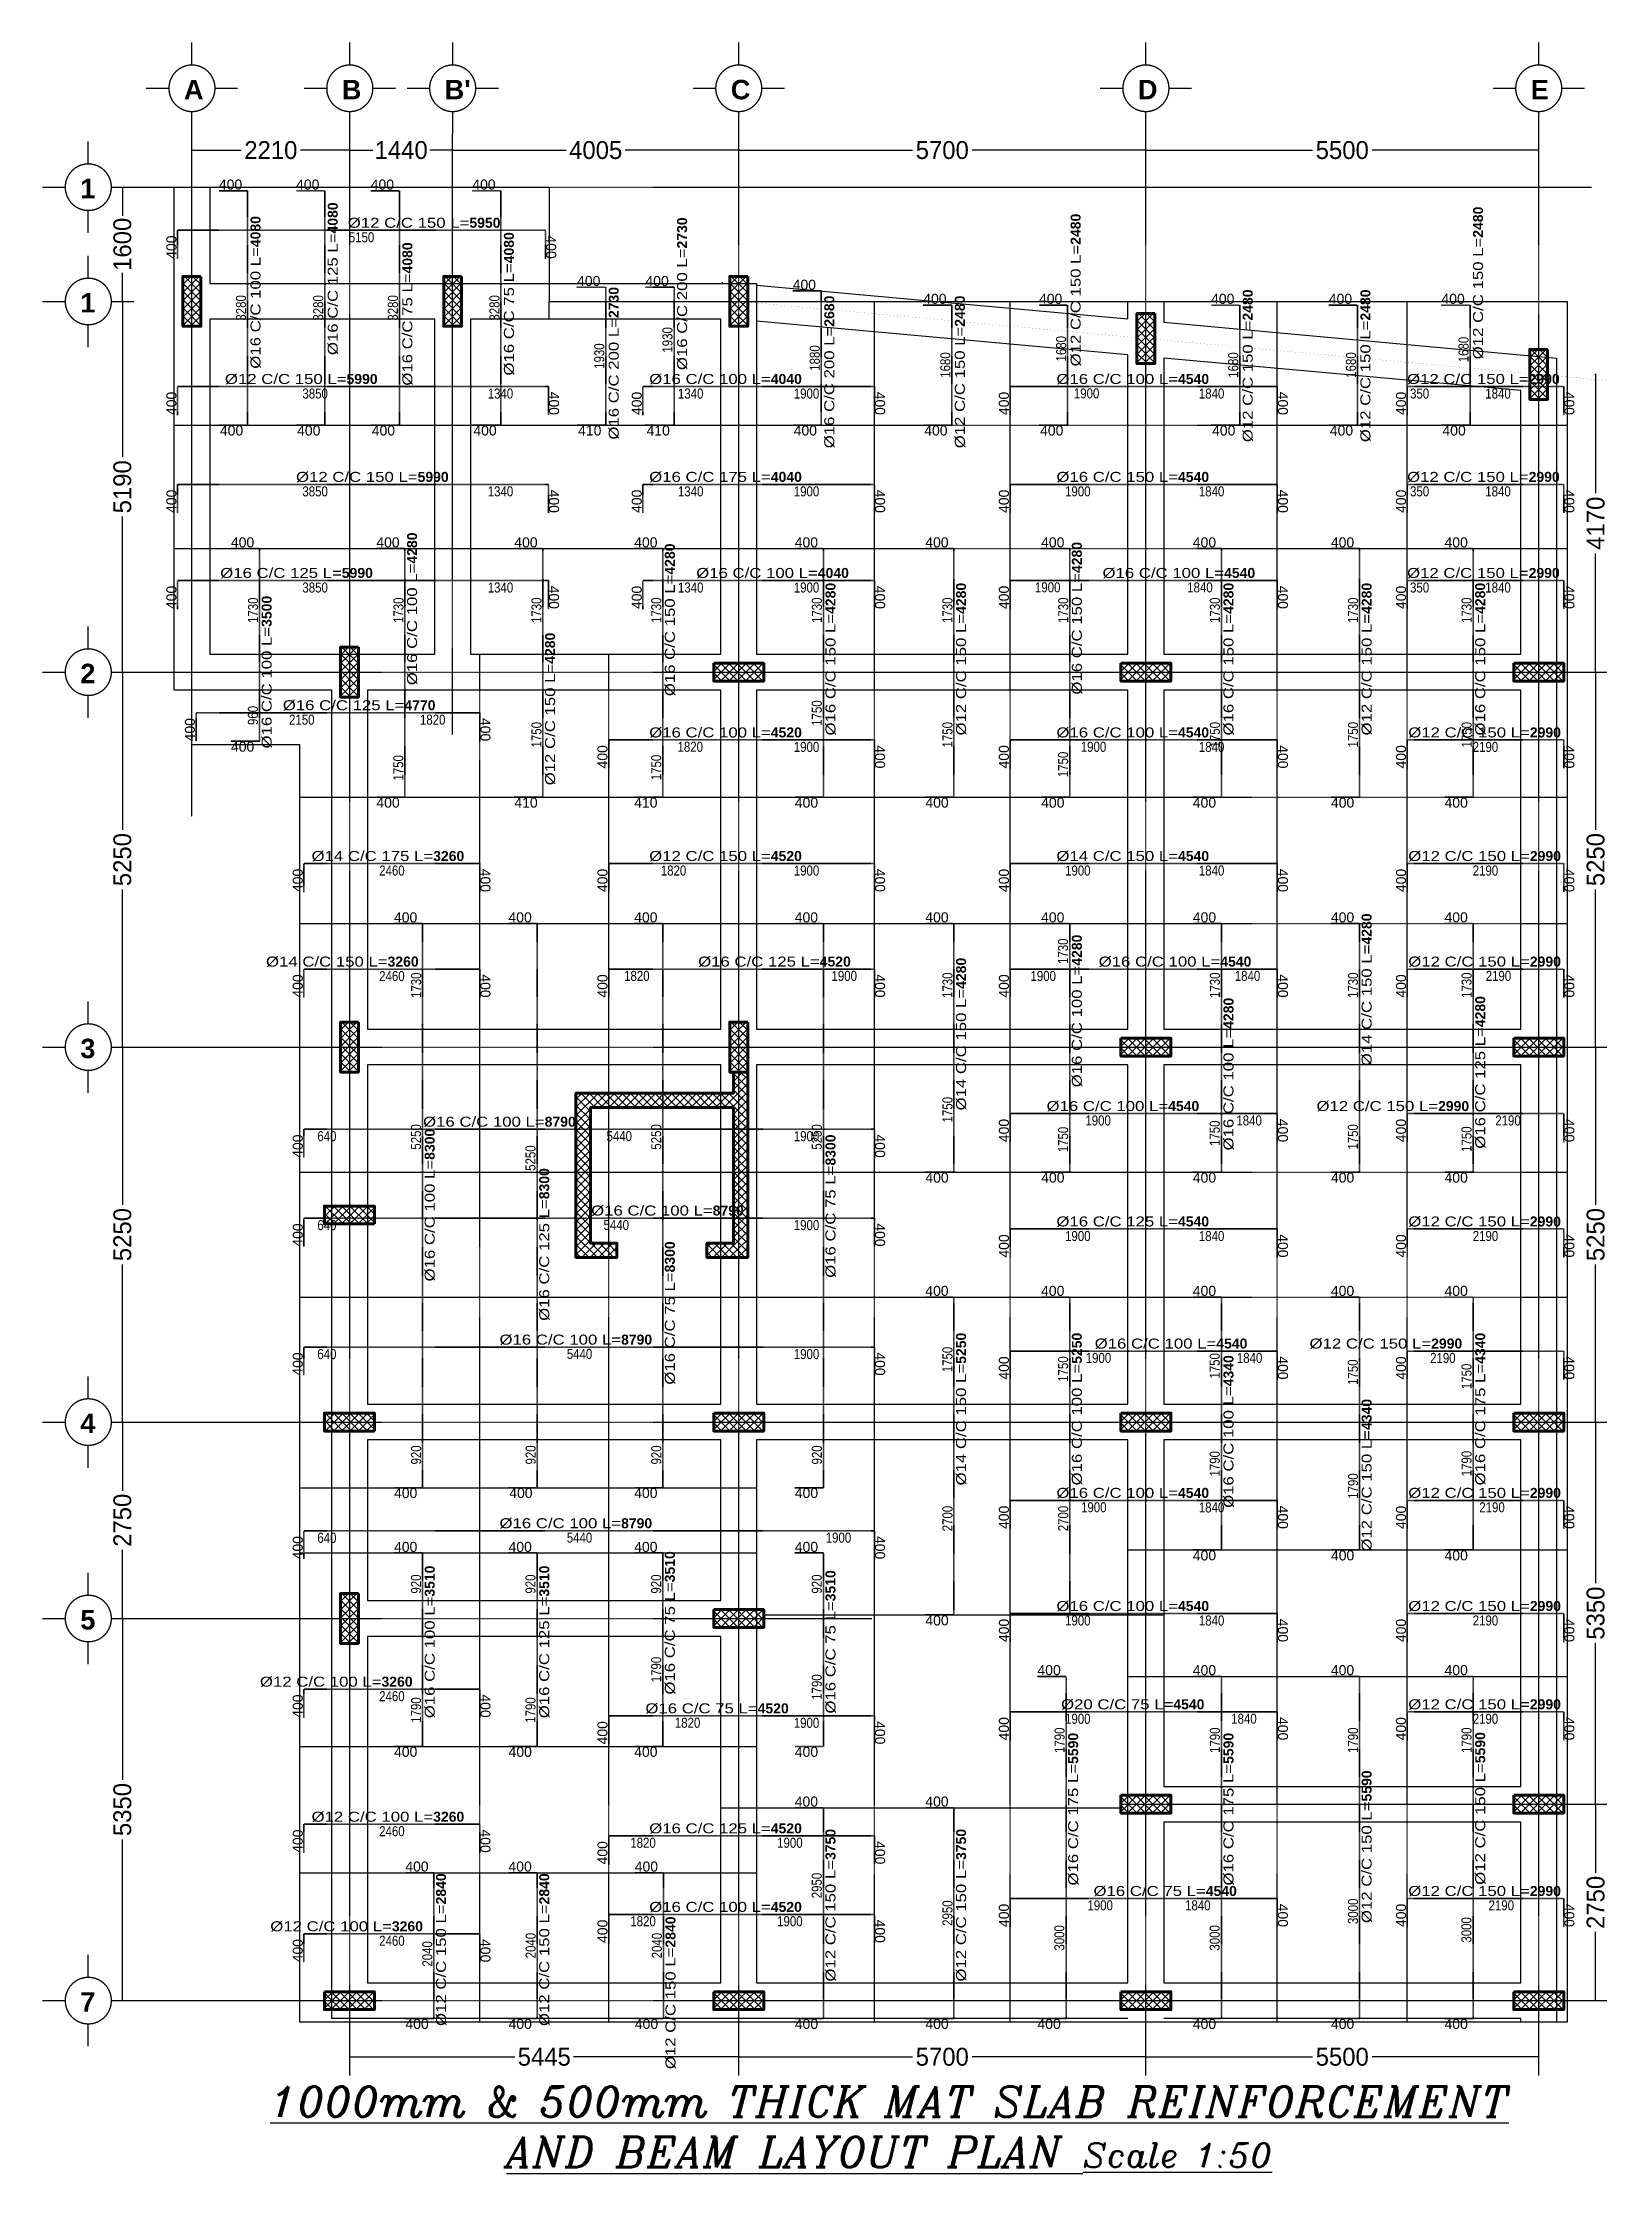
# Model space of a CAD drawing. Header units: millimetres. Extents: x 2103 to 24010, y 2231 to 32064.
import ezdxf
from ezdxf.enums import TextEntityAlignment as Align

# ---------------------------------------------------------------- set-up
doc = ezdxf.new("R2010")
doc.units = ezdxf.units.MM
for name, pattern in [('CENTER', [2, 1.25, -0.25, 0.25, -0.25]), ('CENTERX2', [4, 2.5, -0.5, 0.5, -0.5]), ('HIDDEN', [0.375, 0.25, -0.125])]:
    doc.linetypes.add(name, pattern=pattern)
for name, color, linetype, lineweight in [('A- Hatch', 8, 'Continuous', 0), ('A-Axis', 250, 'CENTER', 13), ('BAR N', 104, 'HIDDEN', 35), ('DIM2', 8, 'Continuous', 0), ('Structural - Bearing_Pen_No__1', 7, 'Continuous', 13)]:
    doc.layers.add(name, color=color, linetype=linetype, lineweight=lineweight)
for name, color, linetype in [('AXIS', 252, 'CENTER'), ('ConcreteEdges', 3, 'Continuous'), ('DIM', 1, 'Continuous'), ('GRIDLINES', 9, 'Continuous'), ('TEXT', 2, 'Continuous'), ('TREES', 3, 'Continuous')]:
    doc.layers.add(name, color=color, linetype=linetype)
doc.styles.add('BOLDTEXT4', font='italic.shx')
doc.styles.add('GENERATED_STYLE_1', font='')
doc.styles.add('style5', font='')
doc.styles.add('yonas', font='')
doc.styles.get('GENERATED_STYLE_1').set_extended_font_data('Arial', bold=True)
doc.styles.get('style5').set_extended_font_data('Tempus Sans ITC')
doc.styles.get('yonas').set_extended_font_data('Tw Cen MT')
doc.dimstyles.new('detail 20', dxfattribs={"dimtxt": 200, "dimasz": 3, "dimexe": 7, "dimexo": 7, "dimgap": 5, "dimtad": 0, "dimtoh": 1, "dimdec": 0, "dimzin": 0, "dimdsep": 46, "dimtxsty": 'yonas', "dimblk": 'ARCHTICK', "dimcen": 0.03, "dimdle": 7, "dimclrd": 13, "dimclrt": 1, "dimadec": 0, "dimazin": 0, "dimtfac": 1, "dimtdec": 0, "dimtofl": 0, "dimtmove": 0, "dimatfit": 3, "dimldrblk": 'ARCHTICK', "dimfxl": 10, "dimfxlon": 1, "dimtolj": 1, "dimtzin": 0, "dimarcsym": 1})
doc.dimstyles.new('DIM 25. Beam', dxfattribs={"dimtxt": 140, "dimasz": 75, "dimexe": 75, "dimexo": 20, "dimgap": 20, "dimtad": 1, "dimdec": 0, "dimrnd": 10, "dimzin": 0, "dimdsep": 46, "dimtxsty": 'style5', "dimblk": 'OBLIQUE', "dimcen": 0, "dimdle": 75, "dimse1": 1, "dimse2": 1, "dimsd1": 1, "dimsd2": 1, "dimclrd": 1, "dimclre": 1, "dimclrt": 2, "dimadec": 0, "dimazin": 0, "dimtfac": 1, "dimtdec": 0, "dimtix": 1, "dimtmove": 2, "dimatfit": 2, "dimldrblk": 'OPEN', "dimfxl": 75, "dimtolj": 1, "dimtzin": 0, "dimarcsym": 0})
pattern_1 = [(315, (-583205.086, 509311.165), (57.452426, 57.452426), []), (45, (-583205.086, 509311.165), (-57.452426, 57.452426), [])]

msp = doc.modelspace()

# ---------------------------------------------------------------- texts
at = {"layer": 'TEXT', "insert": (13958.8, 3449.2), "char_height": 425, "width": 19444.905, "attachment_point": 2, "style": 'BOLDTEXT4'}
msp.add_mtext('{\\L1000mm & 500mm THICK MAT SLAB REINFORCEMENT AND BEAM LAYOUT PLAN \\H0.8x;Scale 1:50}', dxfattribs=at)

# ---------------------------------------------------------------- blocks, each defined once
blk = doc.blocks.new('*D486')
at = {"layer": 'Defpoints', "color": 0}
for p in [(20511, 28390), (20511, 26710), (20511, 26710)]:
    blk.add_point(p, dxfattribs=at)
at = {"layer": 'TEXT', "color": 2, "insert": (20421, 27550), "char_height": 140, "attachment_point": 5, "rotation": 90, "style": 'style5'}
blk.add_mtext('\\A1;{\\fTechnic|b0|i0|c2|p2;1680}', dxfattribs=at)
blk = doc.blocks.new('_Oblique')
at = {"color": 0, "linetype": 'ByBlock', "lineweight": -2}
blk.add_line((-0.5, -0.5), (0.5, 0.5), dxfattribs=at)
blk = doc.blocks.new('_OPEN')
at = {"color": 0, "linetype": 'ByBlock'}
for p, q in [((-1, 0.17), (0, 0)), ((0, 0), (-1, -0.17)), ((0, 0), (-1, 0))]:
    blk.add_line(p, q, dxfattribs=at)
blk = doc.blocks.new('*D487')
at = {"layer": 'Defpoints', "color": 0}
for p in [(20111, 28390), (20111, 28390), (20511, 28390)]:
    blk.add_point(p, dxfattribs=at)
at = {"layer": 'DIM', "color": 2, "insert": (20273, 28476), "char_height": 140, "attachment_point": 5, "style": 'style5'}
blk.add_mtext('\\A1;{\\fArial|b0|i0|c0|p34;400}', dxfattribs=at)
blk = doc.blocks.new('*D488')
at = {"layer": 'Defpoints', "color": 0}
for p in [(20123, 26706), (20524, 26710), (20124, 26551)]:
    blk.add_point(p, dxfattribs=at)
at = {"layer": 'DIM', "color": 2, "insert": (20287, 26632), "char_height": 140, "attachment_point": 5, "rotation": 0.4553, "style": 'style5'}
blk.add_mtext('\\A1;{\\fArial|b0|i0|c0|p34;400}', dxfattribs=at)
blk = doc.blocks.new('*D489')
at = {"layer": 'Defpoints', "color": 0}
for p in [(20523, 28790), (20523, 26310), (20523, 26310)]:
    blk.add_point(p, dxfattribs=at)
at = {"layer": 'TEXT', "color": 2, "insert": (20625, 27539), "char_height": 140, "attachment_point": 5, "rotation": 90, "style": 'style5'}
blk.add_mtext('\\A1;{\\fArial|b0|i0|c0|p34;\\W1.2;\\C1;%%C12 C/C 150 L=\\fArial|b1|i0|c0|p34;\\W1;2480}', dxfattribs=at)
blk = doc.blocks.new('_ArchTick')
at = {"color": 0, "linetype": 'ByBlock', "const_width": 0.15}
blk.add_lwpolyline([(-0.5, -0.5), (0.5, 0.5)], dxfattribs=at)
blk = doc.blocks.new('*D490')
at = {"layer": 'Defpoints', "color": 0}
for p in [(4193, 30708), (6403, 30708), (6403, 30558)]:
    blk.add_point(p, dxfattribs=at)
at = {"layer": 'DIM2', "color": 7, "lineweight": -2, "ltscale": 10}
for p, q in [((4186, 30558), (4885, 30558)), ((6410, 30558), (5712, 30558))]:
    blk.add_line(p, q, dxfattribs=at)
at = {"layer": 'DIM2', "color": 0, "lineweight": -2, "ltscale": 10}
for p, q in [((4193, 30568), (4193, 30551)), ((6403, 30568), (6403, 30551))]:
    blk.add_line(p, q, dxfattribs=at)
at = {"layer": 'DIM2', "color": 7, "lineweight": -2, "xscale": 3, "yscale": 3, "zscale": 3, "rotation": 180}
blk.add_blockref('_ArchTick', (4193, 30558), dxfattribs=at)
at = {"layer": 'DIM2', "color": 7, "lineweight": -2, "xscale": 3, "yscale": 3, "zscale": 3}
blk.add_blockref('_ArchTick', (6403, 30558), dxfattribs=at)
at = {"layer": 'DIM2', "color": 7, "lineweight": 25, "insert": (5298, 30558), "char_height": 250, "attachment_point": 5, "style": 'yonas'}
blk.add_mtext('\\A1;2210', dxfattribs=at)
blk = doc.blocks.new('*D491')
at = {"layer": 'Defpoints', "color": 0}
for p in [(6403, 30708), (7843, 30708), (7843, 30558)]:
    blk.add_point(p, dxfattribs=at)
at = {"layer": 'DIM2', "color": 7, "lineweight": -2, "ltscale": 10}
for p, q in [((6396, 30558), (6724, 30558)), ((7850, 30558), (7522, 30558))]:
    blk.add_line(p, q, dxfattribs=at)
at = {"layer": 'DIM2', "color": 0, "lineweight": -2, "ltscale": 10}
for p, q in [((6403, 30568), (6403, 30551)), ((7843, 30568), (7843, 30551))]:
    blk.add_line(p, q, dxfattribs=at)
at = {"layer": 'DIM2', "color": 7, "lineweight": -2, "xscale": 3, "yscale": 3, "zscale": 3, "rotation": 180}
blk.add_blockref('_ArchTick', (6403, 30558), dxfattribs=at)
at = {"layer": 'DIM2', "color": 7, "lineweight": -2, "xscale": 3, "yscale": 3, "zscale": 3}
blk.add_blockref('_ArchTick', (7843, 30558), dxfattribs=at)
at = {"layer": 'DIM2', "color": 7, "lineweight": 25, "insert": (7123, 30558), "char_height": 250, "attachment_point": 5, "style": 'yonas'}
blk.add_mtext('\\A1;1440', dxfattribs=at)
blk = doc.blocks.new('*D492')
at = {"layer": 'Defpoints', "color": 0}
for p in [(7843, 30708), (11848, 30708), (11848, 30558)]:
    blk.add_point(p, dxfattribs=at)
at = {"layer": 'DIM2', "color": 7, "lineweight": -2, "ltscale": 10}
for p, q in [((7836, 30558), (9431, 30558)), ((11855, 30558), (10261, 30558))]:
    blk.add_line(p, q, dxfattribs=at)
at = {"layer": 'DIM2', "color": 0, "lineweight": -2, "ltscale": 10}
for p, q in [((7843, 30568), (7843, 30551)), ((11848, 30568), (11848, 30551))]:
    blk.add_line(p, q, dxfattribs=at)
at = {"layer": 'DIM2', "color": 7, "lineweight": -2, "xscale": 3, "yscale": 3, "zscale": 3, "rotation": 180}
blk.add_blockref('_ArchTick', (7843, 30558), dxfattribs=at)
at = {"layer": 'DIM2', "color": 7, "lineweight": -2, "xscale": 3, "yscale": 3, "zscale": 3}
blk.add_blockref('_ArchTick', (11848, 30558), dxfattribs=at)
at = {"layer": 'DIM2', "color": 7, "lineweight": 25, "insert": (9846, 30558), "char_height": 250, "attachment_point": 5, "style": 'yonas'}
blk.add_mtext('\\A1;4005', dxfattribs=at)
blk = doc.blocks.new('*D493')
at = {"layer": 'Defpoints', "color": 0}
for p in [(11848, 30708), (17548, 30708), (17548, 30558)]:
    blk.add_point(p, dxfattribs=at)
at = {"layer": 'DIM2', "color": 7, "lineweight": -2, "ltscale": 10}
for p, q in [((11841, 30558), (14280, 30558)), ((17555, 30558), (15116, 30558))]:
    blk.add_line(p, q, dxfattribs=at)
at = {"layer": 'DIM2', "color": 0, "lineweight": -2, "ltscale": 10}
for p, q in [((11848, 30568), (11848, 30551)), ((17548, 30568), (17548, 30551))]:
    blk.add_line(p, q, dxfattribs=at)
at = {"layer": 'DIM2', "color": 7, "lineweight": -2, "xscale": 3, "yscale": 3, "zscale": 3, "rotation": 180}
blk.add_blockref('_ArchTick', (11848, 30558), dxfattribs=at)
at = {"layer": 'DIM2', "color": 7, "lineweight": -2, "xscale": 3, "yscale": 3, "zscale": 3}
blk.add_blockref('_ArchTick', (17548, 30558), dxfattribs=at)
at = {"layer": 'DIM2', "color": 7, "lineweight": 25, "insert": (14698, 30558), "char_height": 250, "attachment_point": 5, "style": 'yonas'}
blk.add_mtext('\\A1;5700', dxfattribs=at)
blk = doc.blocks.new('*D494')
at = {"layer": 'Defpoints', "color": 0}
for p in [(17548, 30708), (23048, 30708), (23048, 30558)]:
    blk.add_point(p, dxfattribs=at)
at = {"layer": 'DIM2', "color": 7, "lineweight": -2, "ltscale": 10}
for p, q in [((17541, 30558), (19880, 30558)), ((23055, 30558), (20716, 30558))]:
    blk.add_line(p, q, dxfattribs=at)
at = {"layer": 'DIM2', "color": 0, "lineweight": -2, "ltscale": 10}
for p, q in [((17548, 30568), (17548, 30551)), ((23048, 30568), (23048, 30551))]:
    blk.add_line(p, q, dxfattribs=at)
at = {"layer": 'DIM2', "color": 7, "lineweight": -2, "xscale": 3, "yscale": 3, "zscale": 3, "rotation": 180}
blk.add_blockref('_ArchTick', (17548, 30558), dxfattribs=at)
at = {"layer": 'DIM2', "color": 7, "lineweight": -2, "xscale": 3, "yscale": 3, "zscale": 3}
blk.add_blockref('_ArchTick', (23048, 30558), dxfattribs=at)
at = {"layer": 'DIM2', "color": 7, "lineweight": 25, "insert": (20298, 30558), "char_height": 250, "attachment_point": 5, "style": 'yonas'}
blk.add_mtext('\\A1;5500', dxfattribs=at)
blk = doc.blocks.new('A$C56383B53')
at = {"layer": 'AXIS', "linetype": 'CENTERX2', "ltscale": 300}
for p, q in [((9.9, 42.4), (9.9, 71.6)), ((-20.1, 12.4), (-49.3, 12.4)), ((69.1, 12.4), (39.9, 12.4)), ((9.9, -46.8), (9.9, -17.6))]:
    blk.add_line(p, q, dxfattribs=at)
blk.add_circle((9.9, 12.4), 30, dxfattribs=at)
at = {"layer": 'Structural - Bearing_Pen_No__1', "style": 'GENERATED_STYLE_1'}
blk.add_attdef('5', text='', height=25.2, dxfattribs=at).set_placement((0, -9.5), align=Align.BOTTOM_LEFT)
blk = doc.blocks.new('*D495')
at = {"layer": 'Defpoints', "color": 0}
for p in [(3142, 30040), (3142, 28440), (3220, 28440)]:
    blk.add_point(p, dxfattribs=at)
at = {"layer": 'DIM2', "color": 0, "lineweight": -2, "ltscale": 10}
for p, q in [((3210, 30040), (3227, 30040)), ((3210, 28440), (3227, 28440))]:
    blk.add_line(p, q, dxfattribs=at)
at = {"layer": 'DIM2', "color": 7, "lineweight": -2, "ltscale": 10}
for p, q in [((3220, 30047), (3220, 29639)), ((3220, 28433), (3220, 28841))]:
    blk.add_line(p, q, dxfattribs=at)
at = {"layer": 'DIM2', "color": 7, "lineweight": -2, "xscale": 3, "yscale": 3, "zscale": 3}
for p, rotation in [((3220, 30040), 90), ((3220, 28440), 270)]:
    blk.add_blockref('_ArchTick', p, dxfattribs=dict(at, rotation=rotation))
at = {"layer": 'DIM2', "color": 7, "lineweight": 25, "insert": (3220, 29240), "char_height": 250, "attachment_point": 5, "rotation": 90, "style": 'yonas'}
blk.add_mtext('\\A1;1600', dxfattribs=at)
blk = doc.blocks.new('*D496')
at = {"layer": 'Defpoints', "color": 0}
for p in [(3142, 28440), (3220, 23250), (3220, 23250)]:
    blk.add_point(p, dxfattribs=at)
at = {"layer": 'DIM2', "color": 0, "lineweight": -2, "ltscale": 10}
for p, q in [((3210, 28440), (3227, 28440)), ((3227, 23250), (3227, 23250))]:
    blk.add_line(p, q, dxfattribs=at)
at = {"layer": 'DIM2', "color": 7, "lineweight": -2, "ltscale": 10}
for p, q in [((3220, 28447), (3220, 26263)), ((3220, 23243), (3220, 25427))]:
    blk.add_line(p, q, dxfattribs=at)
at = {"layer": 'DIM2', "color": 7, "lineweight": -2, "xscale": 3, "yscale": 3, "zscale": 3}
for p, rotation in [((3220, 28440), 90), ((3220, 23250), 270)]:
    blk.add_blockref('_ArchTick', p, dxfattribs=dict(at, rotation=rotation))
at = {"layer": 'DIM2', "color": 7, "lineweight": 25, "insert": (3220, 25845), "char_height": 250, "attachment_point": 5, "rotation": 90, "style": 'yonas'}
blk.add_mtext('\\A1;5190', dxfattribs=at)
blk = doc.blocks.new('*D497')
at = {"layer": 'Defpoints', "color": 0}
for p in [(3220, 23250), (3220, 18000), (3220, 18000)]:
    blk.add_point(p, dxfattribs=at)
at = {"layer": 'DIM2', "color": 7, "lineweight": -2, "ltscale": 10}
for p, q in [((3220, 23257), (3220, 21043)), ((3220, 17993), (3220, 20207))]:
    blk.add_line(p, q, dxfattribs=at)
at = {"layer": 'DIM2', "color": 0, "lineweight": -2, "ltscale": 10}
for p, q in [((3227, 23250), (3227, 23250)), ((3227, 18000), (3227, 18000))]:
    blk.add_line(p, q, dxfattribs=at)
at = {"layer": 'DIM2', "color": 7, "lineweight": -2, "xscale": 3, "yscale": 3, "zscale": 3}
for p, rotation in [((3220, 23250), 90), ((3220, 18000), 270)]:
    blk.add_blockref('_ArchTick', p, dxfattribs=dict(at, rotation=rotation))
at = {"layer": 'DIM2', "color": 7, "lineweight": 25, "insert": (3220, 20625), "char_height": 250, "attachment_point": 5, "rotation": 90, "style": 'yonas'}
blk.add_mtext('\\A1;5250', dxfattribs=at)
blk = doc.blocks.new('*D498')
at = {"layer": 'Defpoints', "color": 0}
for p in [(3220, 18000), (3220, 12750), (3220, 12750)]:
    blk.add_point(p, dxfattribs=at)
at = {"layer": 'DIM2', "color": 7, "lineweight": -2, "ltscale": 10}
for p, q in [((3220, 18007), (3220, 15793)), ((3220, 12743), (3220, 14957))]:
    blk.add_line(p, q, dxfattribs=at)
at = {"layer": 'DIM2', "color": 0, "lineweight": -2, "ltscale": 10}
for p, q in [((3227, 18000), (3227, 18000)), ((3227, 12750), (3227, 12750))]:
    blk.add_line(p, q, dxfattribs=at)
at = {"layer": 'DIM2', "color": 7, "lineweight": -2, "xscale": 3, "yscale": 3, "zscale": 3}
for p, rotation in [((3220, 18000), 90), ((3220, 12750), 270)]:
    blk.add_blockref('_ArchTick', p, dxfattribs=dict(at, rotation=rotation))
at = {"layer": 'DIM2', "color": 7, "lineweight": 25, "insert": (3220, 15375), "char_height": 250, "attachment_point": 5, "rotation": 90, "style": 'yonas'}
blk.add_mtext('\\A1;5250', dxfattribs=at)
blk = doc.blocks.new('*D499')
at = {"layer": 'Defpoints', "color": 0}
for p in [(3220, 12750), (3220, 10000), (3220, 10000)]:
    blk.add_point(p, dxfattribs=at)
at = {"layer": 'DIM2', "color": 7, "lineweight": -2, "ltscale": 10}
for p, q in [((3220, 12757), (3220, 11789)), ((3220, 9993), (3220, 10961))]:
    blk.add_line(p, q, dxfattribs=at)
at = {"layer": 'DIM2', "color": 0, "lineweight": -2, "ltscale": 10}
for p, q in [((3227, 12750), (3227, 12750)), ((3227, 10000), (3227, 10000))]:
    blk.add_line(p, q, dxfattribs=at)
at = {"layer": 'DIM2', "color": 7, "lineweight": -2, "xscale": 3, "yscale": 3, "zscale": 3}
for p, rotation in [((3220, 12750), 90), ((3220, 10000), 270)]:
    blk.add_blockref('_ArchTick', p, dxfattribs=dict(at, rotation=rotation))
at = {"layer": 'DIM2', "color": 7, "lineweight": 25, "insert": (3220, 11375), "char_height": 250, "attachment_point": 5, "rotation": 90, "style": 'yonas'}
blk.add_mtext('\\A1;2750', dxfattribs=at)
blk = doc.blocks.new('*D500')
at = {"layer": 'Defpoints', "color": 0}
for p in [(3220, 10000), (3220, 4650), (3220, 4650)]:
    blk.add_point(p, dxfattribs=at)
at = {"layer": 'DIM2', "color": 7, "lineweight": -2, "ltscale": 10}
for p, q in [((3220, 10007), (3220, 7743)), ((3220, 4643), (3220, 6907))]:
    blk.add_line(p, q, dxfattribs=at)
at = {"layer": 'DIM2', "color": 0, "lineweight": -2, "ltscale": 10}
for p, q in [((3227, 10000), (3227, 10000)), ((3227, 4650), (3227, 4650))]:
    blk.add_line(p, q, dxfattribs=at)
at = {"layer": 'DIM2', "color": 7, "lineweight": -2, "xscale": 3, "yscale": 3, "zscale": 3}
for p, rotation in [((3220, 10000), 90), ((3220, 4650), 270)]:
    blk.add_blockref('_ArchTick', p, dxfattribs=dict(at, rotation=rotation))
at = {"layer": 'DIM2', "color": 7, "lineweight": 25, "insert": (3220, 7325), "char_height": 250, "attachment_point": 5, "rotation": 90, "style": 'yonas'}
blk.add_mtext('\\A1;5350', dxfattribs=at)
blk = doc.blocks.new('*D501')
at = {"layer": 'Defpoints', "color": 0}
for p in [(6403, 4350), (11848, 4350), (11848, 3862)]:
    blk.add_point(p, dxfattribs=at)
at = {"layer": 'DIM2', "color": 7, "lineweight": -2, "ltscale": 10}
for p, q in [((6396, 3862), (8714, 3862)), ((11855, 3862), (9537, 3862))]:
    blk.add_line(p, q, dxfattribs=at)
at = {"layer": 'DIM2', "color": 0, "lineweight": -2, "ltscale": 10}
for p, q in [((6403, 3872), (6403, 3855)), ((11848, 3872), (11848, 3855))]:
    blk.add_line(p, q, dxfattribs=at)
at = {"layer": 'DIM2', "color": 7, "lineweight": -2, "xscale": 3, "yscale": 3, "zscale": 3, "rotation": 180}
blk.add_blockref('_ArchTick', (6403, 3862), dxfattribs=at)
at = {"layer": 'DIM2', "color": 7, "lineweight": -2, "xscale": 3, "yscale": 3, "zscale": 3}
blk.add_blockref('_ArchTick', (11848, 3862), dxfattribs=at)
at = {"layer": 'DIM2', "color": 7, "lineweight": 25, "insert": (9126, 3862), "char_height": 250, "attachment_point": 5, "style": 'yonas'}
blk.add_mtext('\\A1;5445', dxfattribs=at)
blk = doc.blocks.new('*D502')
at = {"layer": 'Defpoints', "color": 0}
for p in [(11848, 4350), (17548, 3862), (17548, 3862)]:
    blk.add_point(p, dxfattribs=at)
at = {"layer": 'DIM2', "color": 7, "lineweight": -2, "ltscale": 10}
for p, q in [((11841, 3862), (14280, 3862)), ((17555, 3862), (15116, 3862))]:
    blk.add_line(p, q, dxfattribs=at)
at = {"layer": 'DIM2', "color": 0, "lineweight": -2, "ltscale": 10}
for p, q in [((11848, 3872), (11848, 3855)), ((17548, 3855), (17548, 3855))]:
    blk.add_line(p, q, dxfattribs=at)
at = {"layer": 'DIM2', "color": 7, "lineweight": -2, "xscale": 3, "yscale": 3, "zscale": 3, "rotation": 180}
blk.add_blockref('_ArchTick', (11848, 3862), dxfattribs=at)
at = {"layer": 'DIM2', "color": 7, "lineweight": -2, "xscale": 3, "yscale": 3, "zscale": 3}
blk.add_blockref('_ArchTick', (17548, 3862), dxfattribs=at)
at = {"layer": 'DIM2', "color": 7, "lineweight": 25, "insert": (14698, 3862), "char_height": 250, "attachment_point": 5, "style": 'yonas'}
blk.add_mtext('\\A1;5700', dxfattribs=at)
blk = doc.blocks.new('*D503')
at = {"layer": 'Defpoints', "color": 0}
for p in [(17548, 3862), (23048, 3862), (23048, 3862)]:
    blk.add_point(p, dxfattribs=at)
at = {"layer": 'DIM2', "color": 7, "lineweight": -2, "ltscale": 10}
for p, q in [((17541, 3862), (19880, 3862)), ((23055, 3862), (20716, 3862))]:
    blk.add_line(p, q, dxfattribs=at)
at = {"layer": 'DIM2', "color": 0, "lineweight": -2, "ltscale": 10}
for p, q in [((17548, 3869), (17548, 3869)), ((23048, 3869), (23048, 3869))]:
    blk.add_line(p, q, dxfattribs=at)
at = {"layer": 'DIM2', "color": 7, "lineweight": -2, "xscale": 3, "yscale": 3, "zscale": 3, "rotation": 180}
blk.add_blockref('_ArchTick', (17548, 3862), dxfattribs=at)
at = {"layer": 'DIM2', "color": 7, "lineweight": -2, "xscale": 3, "yscale": 3, "zscale": 3}
blk.add_blockref('_ArchTick', (23048, 3862), dxfattribs=at)
at = {"layer": 'DIM2', "color": 7, "lineweight": 25, "insert": (20298, 3862), "char_height": 250, "attachment_point": 5, "style": 'yonas'}
blk.add_mtext('\\A1;5500', dxfattribs=at)
blk = doc.blocks.new('*D504')
at = {"layer": 'Defpoints', "color": 0}
for p in [(10508, 25879), (10508, 25690), (11843, 25879)]:
    blk.add_point(p, dxfattribs=at)
at = {"layer": 'TEXT', "color": 2, "insert": (11176, 25780), "char_height": 140, "attachment_point": 5, "style": 'style5'}
blk.add_mtext('\\A1;{\\fTechnic|b0|i0|c2|p2;1340}', dxfattribs=at)
blk = doc.blocks.new('*D505')
at = {"layer": 'Defpoints', "color": 0}
for p in [(11848, 25879), (13748, 25879), (13748, 25690)]:
    blk.add_point(p, dxfattribs=at)
at = {"layer": 'TEXT', "color": 2, "insert": (12798, 25780), "char_height": 140, "attachment_point": 5, "style": 'style5'}
blk.add_mtext('\\A1;{\\fTechnic|b0|i0|c2|p2;1900}', dxfattribs=at)
blk = doc.blocks.new('*D506')
at = {"layer": 'Defpoints', "color": 0}
for p in [(13748, 25879), (13752, 25478), (13908, 25479)]:
    blk.add_point(p, dxfattribs=at)
at = {"layer": 'DIM', "color": 2, "insert": (13826, 25642), "char_height": 140, "attachment_point": 5, "rotation": 270.4553, "style": 'style5'}
blk.add_mtext('\\A1;{\\fArial|b0|i0|c0|p34;400}', dxfattribs=at)
blk = doc.blocks.new('*D507')
at = {"layer": 'Defpoints', "color": 0}
for p in [(10108, 25879), (14148, 25893), (14148, 25893)]:
    blk.add_point(p, dxfattribs=at)
at = {"layer": 'TEXT', "color": 2, "insert": (11664, 25981), "char_height": 140, "attachment_point": 5, "style": 'style5'}
blk.add_mtext('\\A1;{\\fArial|b0|i0|c0|p34;\\W1.2;\\C1;%%C16 C/C 175 L=\\fArial|b1|i0|c0|p34;\\W1;4040}', dxfattribs=at)
blk = doc.blocks.new('*D508')
at = {"layer": 'Defpoints', "color": 0}
for p in [(3993, 25879), (3993, 25690), (7843, 25879)]:
    blk.add_point(p, dxfattribs=at)
at = {"layer": 'TEXT', "color": 2, "insert": (5918, 25780), "char_height": 140, "attachment_point": 5, "style": 'style5'}
blk.add_mtext('\\A1;{\\fTechnic|b0|i0|c2|p2;3850}', dxfattribs=at)
blk = doc.blocks.new('*D509')
at = {"layer": 'Defpoints', "color": 0}
for p in [(7843, 25879), (9183, 25879), (9183, 25690)]:
    blk.add_point(p, dxfattribs=at)
at = {"layer": 'TEXT', "color": 2, "insert": (8513, 25780), "char_height": 140, "attachment_point": 5, "style": 'style5'}
blk.add_mtext('\\A1;{\\fTechnic|b0|i0|c2|p2;1340}', dxfattribs=at)
blk = doc.blocks.new('*D510')
at = {"layer": 'Defpoints', "color": 0}
for p in [(3993, 25879), (3993, 25479), (3993, 25479)]:
    blk.add_point(p, dxfattribs=at)
at = {"layer": 'DIM', "color": 2, "insert": (3907, 25642), "char_height": 140, "attachment_point": 5, "rotation": 90, "style": 'style5'}
blk.add_mtext('\\A1;{\\fArial|b0|i0|c0|p34;400}', dxfattribs=at)
blk = doc.blocks.new('*D511')
at = {"layer": 'Defpoints', "color": 0}
for p in [(9183, 25879), (9187, 25478), (9343, 25479)]:
    blk.add_point(p, dxfattribs=at)
at = {"layer": 'DIM', "color": 2, "insert": (9261, 25642), "char_height": 140, "attachment_point": 5, "rotation": 270.4553, "style": 'style5'}
blk.add_mtext('\\A1;{\\fArial|b0|i0|c0|p34;400}', dxfattribs=at)
blk = doc.blocks.new('*D512')
at = {"layer": 'Defpoints', "color": 0}
for p in [(3593, 25879), (9583, 25893), (9583, 25893)]:
    blk.add_point(p, dxfattribs=at)
at = {"layer": 'TEXT', "color": 2, "insert": (6719, 25981), "char_height": 140, "attachment_point": 5, "style": 'style5'}
blk.add_mtext('\\A1;{\\fArial|b0|i0|c0|p34;\\W1.2;\\C1;%%C12 C/C 150 L=\\fArial|b1|i0|c0|p34;\\W1;5990}', dxfattribs=at)
blk = doc.blocks.new('*D513')
at = {"layer": 'Defpoints', "color": 0}
for p in [(3993, 29437), (3993, 29248), (9143, 29437)]:
    blk.add_point(p, dxfattribs=at)
at = {"layer": 'TEXT', "color": 2, "insert": (6568, 29338), "char_height": 140, "attachment_point": 5, "style": 'style5'}
blk.add_mtext('\\A1;{\\fTechnic|b0|i0|c2|p2;5150}', dxfattribs=at)
blk = doc.blocks.new('*D514')
at = {"layer": 'Defpoints', "color": 0}
for p in [(3993, 29437), (3993, 29037), (3993, 29037)]:
    blk.add_point(p, dxfattribs=at)
at = {"layer": 'DIM', "color": 2, "insert": (3907, 29200), "char_height": 140, "attachment_point": 5, "rotation": 90, "style": 'style5'}
blk.add_mtext('\\A1;{\\fArial|b0|i0|c0|p34;400}', dxfattribs=at)
blk = doc.blocks.new('*D515')
at = {"layer": 'Defpoints', "color": 0}
for p in [(9143, 29437), (9147, 29036), (9303, 29037)]:
    blk.add_point(p, dxfattribs=at)
at = {"layer": 'DIM', "color": 2, "insert": (9221, 29201), "char_height": 140, "attachment_point": 5, "rotation": 270.4553, "style": 'style5'}
blk.add_mtext('\\A1;{\\fArial|b0|i0|c0|p34;400}', dxfattribs=at)
blk = doc.blocks.new('*D516')
at = {"layer": 'Defpoints', "color": 0}
for p in [(3593, 29437), (9543, 29451), (9543, 29451)]:
    blk.add_point(p, dxfattribs=at)
at = {"layer": 'TEXT', "color": 2, "insert": (7444, 29539), "char_height": 140, "attachment_point": 5, "style": 'style5'}
blk.add_mtext('\\A1;{\\fArial|b0|i0|c0|p34;\\W1.2;\\C1;%%C12 C/C 150 L=\\fArial|b1|i0|c0|p34;\\W1;5950}', dxfattribs=at)
blk = doc.blocks.new('*D517')
at = {"layer": 'Defpoints', "color": 0}
for p in [(10028, 20571), (10028, 20381), (11843, 20571)]:
    blk.add_point(p, dxfattribs=at)
at = {"layer": 'TEXT', "color": 2, "insert": (10936, 20471), "char_height": 140, "attachment_point": 5, "style": 'style5'}
blk.add_mtext('\\A1;{\\fTechnic|b0|i0|c2|p2;1820}', dxfattribs=at)
blk = doc.blocks.new('*D518')
at = {"layer": 'Defpoints', "color": 0}
for p in [(11848, 20571), (13748, 20571), (13748, 20381)]:
    blk.add_point(p, dxfattribs=at)
at = {"layer": 'TEXT', "color": 2, "insert": (12798, 20471), "char_height": 140, "attachment_point": 5, "style": 'style5'}
blk.add_mtext('\\A1;{\\fTechnic|b0|i0|c2|p2;1900}', dxfattribs=at)
blk = doc.blocks.new('*D519')
at = {"layer": 'Defpoints', "color": 0}
for p in [(10028, 20571), (10028, 20171), (10028, 20171)]:
    blk.add_point(p, dxfattribs=at)
at = {"layer": 'DIM', "color": 2, "insert": (9942, 20333), "char_height": 140, "attachment_point": 5, "rotation": 90, "style": 'style5'}
blk.add_mtext('\\A1;{\\fArial|b0|i0|c0|p34;400}', dxfattribs=at)
blk = doc.blocks.new('*D520')
at = {"layer": 'Defpoints', "color": 0}
for p in [(13748, 20571), (13752, 20169), (13908, 20171)]:
    blk.add_point(p, dxfattribs=at)
at = {"layer": 'DIM', "color": 2, "insert": (13826, 20334), "char_height": 140, "attachment_point": 5, "rotation": 270.4553, "style": 'style5'}
blk.add_mtext('\\A1;{\\fArial|b0|i0|c0|p34;400}', dxfattribs=at)
blk = doc.blocks.new('*D521')
at = {"layer": 'Defpoints', "color": 0}
for p in [(9623, 20571), (14148, 20584), (14148, 20584)]:
    blk.add_point(p, dxfattribs=at)
at = {"layer": 'TEXT', "color": 2, "insert": (11664, 20673), "char_height": 140, "attachment_point": 5, "style": 'style5'}
blk.add_mtext('\\A1;{\\fArial|b0|i0|c0|p34;\\W1.2;\\C1;%%C12 C/C 150 L=\\fArial|b1|i0|c0|p34;\\W1;4520}', dxfattribs=at)
blk = doc.blocks.new('*D522')
at = {"layer": 'Defpoints', "color": 0}
for p in [(5762, 20571), (5762, 20381), (8223, 20571)]:
    blk.add_point(p, dxfattribs=at)
at = {"layer": 'TEXT', "color": 2, "insert": (6993, 20471), "char_height": 140, "attachment_point": 5, "style": 'style5'}
blk.add_mtext('\\A1;{\\fTechnic|b0|i0|c2|p2;2460}', dxfattribs=at)
blk = doc.blocks.new('*D523')
at = {"layer": 'Defpoints', "color": 0}
for p in [(5762, 20571), (5762, 20171), (5762, 20171)]:
    blk.add_point(p, dxfattribs=at)
at = {"layer": 'DIM', "color": 2, "insert": (5676, 20333), "char_height": 140, "attachment_point": 5, "rotation": 90, "style": 'style5'}
blk.add_mtext('\\A1;{\\fArial|b0|i0|c0|p34;400}', dxfattribs=at)
blk = doc.blocks.new('*D524')
at = {"layer": 'Defpoints', "color": 0}
for p in [(8223, 20571), (8227, 20169), (8383, 20171)]:
    blk.add_point(p, dxfattribs=at)
at = {"layer": 'DIM', "color": 2, "insert": (8301, 20334), "char_height": 140, "attachment_point": 5, "rotation": 270.4553, "style": 'style5'}
blk.add_mtext('\\A1;{\\fArial|b0|i0|c0|p34;400}', dxfattribs=at)
blk = doc.blocks.new('*D525')
at = {"layer": 'Defpoints', "color": 0}
for p in [(5362, 20571), (8623, 20584), (8623, 20584)]:
    blk.add_point(p, dxfattribs=at)
at = {"layer": 'TEXT', "color": 2, "insert": (6937, 20673), "char_height": 140, "attachment_point": 5, "style": 'style5'}
blk.add_mtext('\\A1;{\\fArial|b0|i0|c0|p34;\\W1.2;\\C1;%%C14 C/C 175 L=\\fArial|b1|i0|c0|p34;\\W1;3260}', dxfattribs=at)
blk = doc.blocks.new('*D526')
at = {"layer": 'Defpoints', "color": 0}
for p in [(15648, 25879), (15648, 25690), (17544, 25879)]:
    blk.add_point(p, dxfattribs=at)
at = {"layer": 'TEXT', "color": 2, "insert": (16596, 25780), "char_height": 140, "attachment_point": 5, "style": 'style5'}
blk.add_mtext('\\A1;{\\fTechnic|b0|i0|c2|p2;1900}', dxfattribs=at)
blk = doc.blocks.new('*D527')
at = {"layer": 'Defpoints', "color": 0}
for p in [(17549, 25879), (19388, 25879), (19388, 25690)]:
    blk.add_point(p, dxfattribs=at)
at = {"layer": 'TEXT', "color": 2, "insert": (18469, 25780), "char_height": 140, "attachment_point": 5, "style": 'style5'}
blk.add_mtext('\\A1;{\\fTechnic|b0|i0|c2|p2;1840}', dxfattribs=at)
blk = doc.blocks.new('*D528')
at = {"layer": 'Defpoints', "color": 0}
for p in [(15648, 25879), (15648, 25479), (15648, 25479)]:
    blk.add_point(p, dxfattribs=at)
at = {"layer": 'DIM', "color": 2, "insert": (15562, 25642), "char_height": 140, "attachment_point": 5, "rotation": 90, "style": 'style5'}
blk.add_mtext('\\A1;{\\fArial|b0|i0|c0|p34;400}', dxfattribs=at)
blk = doc.blocks.new('*D529')
at = {"layer": 'Defpoints', "color": 0}
for p in [(19388, 25879), (19392, 25478), (19548, 25479)]:
    blk.add_point(p, dxfattribs=at)
at = {"layer": 'DIM', "color": 2, "insert": (19466, 25642), "char_height": 140, "attachment_point": 5, "rotation": 270.4553, "style": 'style5'}
blk.add_mtext('\\A1;{\\fArial|b0|i0|c0|p34;400}', dxfattribs=at)
blk = doc.blocks.new('*D530')
at = {"layer": 'Defpoints', "color": 0}
for p in [(15248, 25879), (19788, 25893), (19788, 25893)]:
    blk.add_point(p, dxfattribs=at)
at = {"layer": 'TEXT', "color": 2, "insert": (17365, 25981), "char_height": 140, "attachment_point": 5, "style": 'style5'}
blk.add_mtext('\\A1;{\\fArial|b0|i0|c0|p34;\\W1.2;\\C1;%%C16 C/C 150 L=\\fArial|b1|i0|c0|p34;\\W1;4540}', dxfattribs=at)
blk = doc.blocks.new('*D531')
at = {"layer": 'Defpoints', "color": 0}
for p in [(15648, 20571), (15648, 20381), (17544, 20571)]:
    blk.add_point(p, dxfattribs=at)
at = {"layer": 'TEXT', "color": 2, "insert": (16596, 20471), "char_height": 140, "attachment_point": 5, "style": 'style5'}
blk.add_mtext('\\A1;{\\fTechnic|b0|i0|c2|p2;1900}', dxfattribs=at)
blk = doc.blocks.new('*D532')
at = {"layer": 'Defpoints', "color": 0}
for p in [(17549, 20571), (19388, 20571), (19388, 20381)]:
    blk.add_point(p, dxfattribs=at)
at = {"layer": 'TEXT', "color": 2, "insert": (18469, 20471), "char_height": 140, "attachment_point": 5, "style": 'style5'}
blk.add_mtext('\\A1;{\\fTechnic|b0|i0|c2|p2;1840}', dxfattribs=at)
blk = doc.blocks.new('*D533')
at = {"layer": 'Defpoints', "color": 0}
for p in [(15648, 20571), (15648, 20171), (15648, 20171)]:
    blk.add_point(p, dxfattribs=at)
at = {"layer": 'DIM', "color": 2, "insert": (15562, 20333), "char_height": 140, "attachment_point": 5, "rotation": 90, "style": 'style5'}
blk.add_mtext('\\A1;{\\fArial|b0|i0|c0|p34;400}', dxfattribs=at)
blk = doc.blocks.new('*D534')
at = {"layer": 'Defpoints', "color": 0}
for p in [(19388, 20571), (19392, 20169), (19548, 20171)]:
    blk.add_point(p, dxfattribs=at)
at = {"layer": 'DIM', "color": 2, "insert": (19466, 20334), "char_height": 140, "attachment_point": 5, "rotation": 270.4553, "style": 'style5'}
blk.add_mtext('\\A1;{\\fArial|b0|i0|c0|p34;400}', dxfattribs=at)
blk = doc.blocks.new('*D535')
at = {"layer": 'Defpoints', "color": 0}
for p in [(15248, 20571), (19788, 20584), (19788, 20584)]:
    blk.add_point(p, dxfattribs=at)
at = {"layer": 'TEXT', "color": 2, "insert": (17365, 20673), "char_height": 140, "attachment_point": 5, "style": 'style5'}
blk.add_mtext('\\A1;{\\fArial|b0|i0|c0|p34;\\W1.2;\\C1;%%C14 C/C 150 L=\\fArial|b1|i0|c0|p34;\\W1;4540}', dxfattribs=at)
blk = doc.blocks.new('*D536')
at = {"layer": 'Defpoints', "color": 0}
for p in [(21208, 25879), (21208, 25690), (21554, 25879)]:
    blk.add_point(p, dxfattribs=at)
at = {"layer": 'TEXT', "color": 2, "insert": (21381, 25780), "char_height": 140, "attachment_point": 5, "style": 'style5'}
blk.add_mtext('\\A1;{\\fTechnic|b0|i0|c2|p2;350}', dxfattribs=at)
blk = doc.blocks.new('*D537')
at = {"layer": 'Defpoints', "color": 0}
for p in [(21559, 25879), (23398, 25879), (23398, 25690)]:
    blk.add_point(p, dxfattribs=at)
at = {"layer": 'TEXT', "color": 2, "insert": (22479, 25780), "char_height": 140, "attachment_point": 5, "style": 'style5'}
blk.add_mtext('\\A1;{\\fTechnic|b0|i0|c2|p2;1840}', dxfattribs=at)
blk = doc.blocks.new('*D538')
at = {"layer": 'Defpoints', "color": 0}
for p in [(21208, 25879), (21208, 25479), (21208, 25479)]:
    blk.add_point(p, dxfattribs=at)
at = {"layer": 'DIM', "color": 2, "insert": (21122, 25642), "char_height": 140, "attachment_point": 5, "rotation": 90, "style": 'style5'}
blk.add_mtext('\\A1;{\\fArial|b0|i0|c0|p34;400}', dxfattribs=at)
blk = doc.blocks.new('*D539')
at = {"layer": 'Defpoints', "color": 0}
for p in [(23398, 25879), (23402, 25478), (23558, 25479)]:
    blk.add_point(p, dxfattribs=at)
at = {"layer": 'DIM', "color": 2, "insert": (23476, 25642), "char_height": 140, "attachment_point": 5, "rotation": 270.4553, "style": 'style5'}
blk.add_mtext('\\A1;{\\fArial|b0|i0|c0|p34;400}', dxfattribs=at)
blk = doc.blocks.new('*D540')
at = {"layer": 'Defpoints', "color": 0}
for p in [(20808, 25879), (23798, 25893), (23798, 25893)]:
    blk.add_point(p, dxfattribs=at)
at = {"layer": 'TEXT', "color": 2, "insert": (22274, 25981), "char_height": 140, "attachment_point": 5, "style": 'style5'}
blk.add_mtext('\\A1;{\\fArial|b0|i0|c0|p34;\\W1.2;\\C1;%%C12 C/C 150 L=\\fArial|b1|i0|c0|p34;\\W1;2990}', dxfattribs=at)
blk = doc.blocks.new('*D541')
at = {"layer": 'Defpoints', "color": 0}
for p in [(21208, 20571), (23398, 20571), (23398, 20381)]:
    blk.add_point(p, dxfattribs=at)
at = {"layer": 'TEXT', "color": 2, "insert": (22303, 20471), "char_height": 140, "attachment_point": 5, "style": 'style5'}
blk.add_mtext('\\A1;{\\fTechnic|b0|i0|c2|p2;2190}', dxfattribs=at)
blk = doc.blocks.new('*D542')
at = {"layer": 'Defpoints', "color": 0}
for p in [(21208, 20571), (21208, 20171), (21208, 20171)]:
    blk.add_point(p, dxfattribs=at)
at = {"layer": 'DIM', "color": 2, "insert": (21122, 20333), "char_height": 140, "attachment_point": 5, "rotation": 90, "style": 'style5'}
blk.add_mtext('\\A1;{\\fArial|b0|i0|c0|p34;400}', dxfattribs=at)
blk = doc.blocks.new('*D543')
at = {"layer": 'Defpoints', "color": 0}
for p in [(23398, 20571), (23402, 20169), (23558, 20171)]:
    blk.add_point(p, dxfattribs=at)
at = {"layer": 'DIM', "color": 2, "insert": (23476, 20334), "char_height": 140, "attachment_point": 5, "rotation": 270.4553, "style": 'style5'}
blk.add_mtext('\\A1;{\\fArial|b0|i0|c0|p34;400}', dxfattribs=at)
blk = doc.blocks.new('*D544')
at = {"layer": 'Defpoints', "color": 0}
for p in [(20808, 20571), (23798, 20584), (23798, 20584)]:
    blk.add_point(p, dxfattribs=at)
at = {"layer": 'TEXT', "color": 2, "insert": (22291, 20673), "char_height": 140, "attachment_point": 5, "style": 'style5'}
blk.add_mtext('\\A1;{\\fArial|b0|i0|c0|p34;\\W1.2;\\C1;%%C12 C/C 150 L=\\fArial|b1|i0|c0|p34;\\W1;2990}', dxfattribs=at)
blk = doc.blocks.new('*D545')
at = {"layer": 'Defpoints', "color": 0}
for p in [(15648, 15454), (15648, 15264), (17544, 15454)]:
    blk.add_point(p, dxfattribs=at)
at = {"layer": 'TEXT', "color": 2, "insert": (16596, 15354), "char_height": 140, "attachment_point": 5, "style": 'style5'}
blk.add_mtext('\\A1;{\\fTechnic|b0|i0|c2|p2;1900}', dxfattribs=at)
blk = doc.blocks.new('*D546')
at = {"layer": 'Defpoints', "color": 0}
for p in [(17549, 15454), (19388, 15454), (19388, 15264)]:
    blk.add_point(p, dxfattribs=at)
at = {"layer": 'TEXT', "color": 2, "insert": (18469, 15354), "char_height": 140, "attachment_point": 5, "style": 'style5'}
blk.add_mtext('\\A1;{\\fTechnic|b0|i0|c2|p2;1840}', dxfattribs=at)
blk = doc.blocks.new('*D547')
at = {"layer": 'Defpoints', "color": 0}
for p in [(15648, 15454), (15648, 15054), (15648, 15054)]:
    blk.add_point(p, dxfattribs=at)
at = {"layer": 'DIM', "color": 2, "insert": (15562, 15216), "char_height": 140, "attachment_point": 5, "rotation": 90, "style": 'style5'}
blk.add_mtext('\\A1;{\\fArial|b0|i0|c0|p34;400}', dxfattribs=at)
blk = doc.blocks.new('*D548')
at = {"layer": 'Defpoints', "color": 0}
for p in [(19388, 15454), (19392, 15052), (19548, 15054)]:
    blk.add_point(p, dxfattribs=at)
at = {"layer": 'DIM', "color": 2, "insert": (19466, 15217), "char_height": 140, "attachment_point": 5, "rotation": 270.4553, "style": 'style5'}
blk.add_mtext('\\A1;{\\fArial|b0|i0|c0|p34;400}', dxfattribs=at)
blk = doc.blocks.new('*D549')
at = {"layer": 'Defpoints', "color": 0}
for p in [(15248, 15454), (19788, 15467), (19788, 15467)]:
    blk.add_point(p, dxfattribs=at)
at = {"layer": 'TEXT', "color": 2, "insert": (17365, 15556), "char_height": 140, "attachment_point": 5, "style": 'style5'}
blk.add_mtext('\\A1;{\\fArial|b0|i0|c0|p34;\\W1.2;\\C1;%%C16 C/C 125 L=\\fArial|b1|i0|c0|p34;\\W1;4540}', dxfattribs=at)
blk = doc.blocks.new('*D550')
at = {"layer": 'Defpoints', "color": 0}
for p in [(21208, 15454), (23398, 15454), (23398, 15264)]:
    blk.add_point(p, dxfattribs=at)
at = {"layer": 'TEXT', "color": 2, "insert": (22303, 15354), "char_height": 140, "attachment_point": 5, "style": 'style5'}
blk.add_mtext('\\A1;{\\fTechnic|b0|i0|c2|p2;2190}', dxfattribs=at)
blk = doc.blocks.new('*D551')
at = {"layer": 'Defpoints', "color": 0}
for p in [(21208, 15454), (21208, 15054), (21208, 15054)]:
    blk.add_point(p, dxfattribs=at)
at = {"layer": 'DIM', "color": 2, "insert": (21122, 15216), "char_height": 140, "attachment_point": 5, "rotation": 90, "style": 'style5'}
blk.add_mtext('\\A1;{\\fArial|b0|i0|c0|p34;400}', dxfattribs=at)
blk = doc.blocks.new('*D552')
at = {"layer": 'Defpoints', "color": 0}
for p in [(23398, 15454), (23402, 15052), (23558, 15054)]:
    blk.add_point(p, dxfattribs=at)
at = {"layer": 'DIM', "color": 2, "insert": (23476, 15217), "char_height": 140, "attachment_point": 5, "rotation": 270.4553, "style": 'style5'}
blk.add_mtext('\\A1;{\\fArial|b0|i0|c0|p34;400}', dxfattribs=at)
blk = doc.blocks.new('*D553')
at = {"layer": 'Defpoints', "color": 0}
for p in [(20808, 15454), (23798, 15467), (23798, 15467)]:
    blk.add_point(p, dxfattribs=at)
at = {"layer": 'TEXT', "color": 2, "insert": (22291, 15556), "char_height": 140, "attachment_point": 5, "style": 'style5'}
blk.add_mtext('\\A1;{\\fArial|b0|i0|c0|p34;\\W1.2;\\C1;%%C12 C/C 150 L=\\fArial|b1|i0|c0|p34;\\W1;2990}', dxfattribs=at)
blk = doc.blocks.new('*D554')
at = {"layer": 'Defpoints', "color": 0}
for p in [(6403, 11229), (6403, 11039), (11843, 11229)]:
    blk.add_point(p, dxfattribs=at)
at = {"layer": 'TEXT', "color": 2, "insert": (9620, 11131), "char_height": 140, "attachment_point": 5, "style": 'style5'}
blk.add_mtext('\\A1;{\\fTechnic|b0|i0|c2|p2;5440}', dxfattribs=at)
blk = doc.blocks.new('*D555')
at = {"layer": 'Defpoints', "color": 0}
for p in [(11848, 11229), (13748, 11229), (13748, 11039)]:
    blk.add_point(p, dxfattribs=at)
at = {"layer": 'TEXT', "color": 2, "insert": (13245, 11131), "char_height": 140, "attachment_point": 5, "style": 'style5'}
blk.add_mtext('\\A1;{\\fTechnic|b0|i0|c2|p2;1900}', dxfattribs=at)
blk = doc.blocks.new('*D556')
at = {"layer": 'Defpoints', "color": 0}
for p in [(13748, 11229), (13752, 10827), (13908, 10829)]:
    blk.add_point(p, dxfattribs=at)
at = {"layer": 'DIM', "color": 2, "insert": (13826, 10992), "char_height": 140, "attachment_point": 5, "rotation": 270.4553, "style": 'style5'}
blk.add_mtext('\\A1;{\\fArial|b0|i0|c0|p34;400}', dxfattribs=at)
blk = doc.blocks.new('*D557')
at = {"layer": 'Defpoints', "color": 0}
for p in [(5762, 11229), (5762, 11039), (6403, 11229)]:
    blk.add_point(p, dxfattribs=at)
at = {"layer": 'TEXT', "color": 2, "insert": (6083, 11129), "char_height": 140, "attachment_point": 5, "style": 'style5'}
blk.add_mtext('\\A1;{\\fTechnic|b0|i0|c2|p2;640}', dxfattribs=at)
blk = doc.blocks.new('*D558')
at = {"layer": 'Defpoints', "color": 0}
for p in [(5762, 11229), (5762, 10829), (5762, 10829)]:
    blk.add_point(p, dxfattribs=at)
at = {"layer": 'DIM', "color": 2, "insert": (5676, 10991), "char_height": 140, "attachment_point": 5, "rotation": 90, "style": 'style5'}
blk.add_mtext('\\A1;{\\fArial|b0|i0|c0|p34;400}', dxfattribs=at)
blk = doc.blocks.new('*D559')
at = {"layer": 'Defpoints', "color": 0}
for p in [(5362, 11229), (14148, 11242), (14148, 11242)]:
    blk.add_point(p, dxfattribs=at)
at = {"layer": 'TEXT', "color": 2, "insert": (9568, 11331), "char_height": 140, "attachment_point": 5, "style": 'style5'}
blk.add_mtext('\\A1;{\\fArial|b0|i0|c0|p34;\\W1.2;\\C1;%%C16 C/C 100 L=\\fArial|b1|i0|c0|p34;\\W1;8790}', dxfattribs=at)
blk = doc.blocks.new('*D560')
at = {"layer": 'Defpoints', "color": 0}
for p in [(15648, 10070), (15648, 9881), (17544, 10070)]:
    blk.add_point(p, dxfattribs=at)
at = {"layer": 'TEXT', "color": 2, "insert": (16596, 9971), "char_height": 140, "attachment_point": 5, "style": 'style5'}
blk.add_mtext('\\A1;{\\fTechnic|b0|i0|c2|p2;1900}', dxfattribs=at)
blk = doc.blocks.new('*D561')
at = {"layer": 'Defpoints', "color": 0}
for p in [(17549, 10070), (19388, 10070), (19388, 9881)]:
    blk.add_point(p, dxfattribs=at)
at = {"layer": 'TEXT', "color": 2, "insert": (18469, 9971), "char_height": 140, "attachment_point": 5, "style": 'style5'}
blk.add_mtext('\\A1;{\\fTechnic|b0|i0|c2|p2;1840}', dxfattribs=at)
blk = doc.blocks.new('*D562')
at = {"layer": 'Defpoints', "color": 0}
for p in [(15648, 10070), (15648, 9670), (15648, 9670)]:
    blk.add_point(p, dxfattribs=at)
at = {"layer": 'DIM', "color": 2, "insert": (15562, 9832), "char_height": 140, "attachment_point": 5, "rotation": 90, "style": 'style5'}
blk.add_mtext('\\A1;{\\fArial|b0|i0|c0|p34;400}', dxfattribs=at)
blk = doc.blocks.new('*D563')
at = {"layer": 'Defpoints', "color": 0}
for p in [(19388, 10070), (19392, 9669), (19548, 9670)]:
    blk.add_point(p, dxfattribs=at)
at = {"layer": 'DIM', "color": 2, "insert": (19466, 9833), "char_height": 140, "attachment_point": 5, "rotation": 270.4553, "style": 'style5'}
blk.add_mtext('\\A1;{\\fArial|b0|i0|c0|p34;400}', dxfattribs=at)
blk = doc.blocks.new('*D564')
at = {"layer": 'Defpoints', "color": 0}
for p in [(15248, 10070), (19788, 10083), (19788, 10083)]:
    blk.add_point(p, dxfattribs=at)
at = {"layer": 'TEXT', "color": 2, "insert": (17365, 10172), "char_height": 140, "attachment_point": 5, "style": 'style5'}
blk.add_mtext('\\A1;{\\fArial|b0|i0|c0|p34;\\W1.2;\\C1;%%C16 C/C 100 L=\\fArial|b1|i0|c0|p34;\\W1;4540}', dxfattribs=at)
blk = doc.blocks.new('*D565')
at = {"layer": 'Defpoints', "color": 0}
for p in [(21208, 10070), (23398, 10070), (23398, 9881)]:
    blk.add_point(p, dxfattribs=at)
at = {"layer": 'TEXT', "color": 2, "insert": (22303, 9971), "char_height": 140, "attachment_point": 5, "style": 'style5'}
blk.add_mtext('\\A1;{\\fTechnic|b0|i0|c2|p2;2190}', dxfattribs=at)
blk = doc.blocks.new('*D566')
at = {"layer": 'Defpoints', "color": 0}
for p in [(21208, 10070), (21208, 9670), (21208, 9670)]:
    blk.add_point(p, dxfattribs=at)
at = {"layer": 'DIM', "color": 2, "insert": (21122, 9832), "char_height": 140, "attachment_point": 5, "rotation": 90, "style": 'style5'}
blk.add_mtext('\\A1;{\\fArial|b0|i0|c0|p34;400}', dxfattribs=at)
blk = doc.blocks.new('*D567')
at = {"layer": 'Defpoints', "color": 0}
for p in [(23398, 10070), (23402, 9669), (23558, 9670)]:
    blk.add_point(p, dxfattribs=at)
at = {"layer": 'DIM', "color": 2, "insert": (23476, 9833), "char_height": 140, "attachment_point": 5, "rotation": 270.4553, "style": 'style5'}
blk.add_mtext('\\A1;{\\fArial|b0|i0|c0|p34;400}', dxfattribs=at)
blk = doc.blocks.new('*D568')
at = {"layer": 'Defpoints', "color": 0}
for p in [(20808, 10070), (23798, 10083), (23798, 10083)]:
    blk.add_point(p, dxfattribs=at)
at = {"layer": 'TEXT', "color": 2, "insert": (22291, 10172), "char_height": 140, "attachment_point": 5, "style": 'style5'}
blk.add_mtext('\\A1;{\\fArial|b0|i0|c0|p34;\\W1.2;\\C1;%%C12 C/C 150 L=\\fArial|b1|i0|c0|p34;\\W1;2990}', dxfattribs=at)
blk = doc.blocks.new('*D569')
at = {"layer": 'Defpoints', "color": 0}
for p in [(10028, 5857), (11843, 5857), (10028, 5668)]:
    blk.add_point(p, dxfattribs=at)
at = {"layer": 'TEXT', "color": 2, "insert": (10509, 5760), "char_height": 140, "attachment_point": 5, "style": 'style5'}
blk.add_mtext('\\A1;{\\fTechnic|b0|i0|c2|p2;1820}', dxfattribs=at)
blk = doc.blocks.new('*D570')
at = {"layer": 'Defpoints', "color": 0}
for p in [(11848, 5857), (13748, 5857), (13748, 5668)]:
    blk.add_point(p, dxfattribs=at)
at = {"layer": 'TEXT', "color": 2, "insert": (12565, 5760), "char_height": 140, "attachment_point": 5, "style": 'style5'}
blk.add_mtext('\\A1;{\\fTechnic|b0|i0|c2|p2;1900}', dxfattribs=at)
blk = doc.blocks.new('*D571')
at = {"layer": 'Defpoints', "color": 0}
for p in [(10028, 5857), (10028, 5457), (10028, 5457)]:
    blk.add_point(p, dxfattribs=at)
at = {"layer": 'DIM', "color": 2, "insert": (9942, 5620), "char_height": 140, "attachment_point": 5, "rotation": 90, "style": 'style5'}
blk.add_mtext('\\A1;{\\fArial|b0|i0|c0|p34;400}', dxfattribs=at)
blk = doc.blocks.new('*D572')
at = {"layer": 'Defpoints', "color": 0}
for p in [(13748, 5857), (13752, 5456), (13908, 5458)]:
    blk.add_point(p, dxfattribs=at)
at = {"layer": 'DIM', "color": 2, "insert": (13826, 5621), "char_height": 140, "attachment_point": 5, "rotation": 270.4553, "style": 'style5'}
blk.add_mtext('\\A1;{\\fArial|b0|i0|c0|p34;400}', dxfattribs=at)
blk = doc.blocks.new('*D573')
at = {"layer": 'Defpoints', "color": 0}
for p in [(9623, 5857), (14148, 5871), (14148, 5871)]:
    blk.add_point(p, dxfattribs=at)
at = {"layer": 'TEXT', "color": 2, "insert": (11664, 5959), "char_height": 140, "attachment_point": 5, "style": 'style5'}
blk.add_mtext('\\A1;{\\fArial|b0|i0|c0|p34;\\W1.2;\\C1;%%C16 C/C 100 L=\\fArial|b1|i0|c0|p34;\\W1;4520}', dxfattribs=at)
blk = doc.blocks.new('*D574')
at = {"layer": 'Defpoints', "color": 0}
for p in [(5762, 7120), (5762, 6931), (8223, 7120)]:
    blk.add_point(p, dxfattribs=at)
at = {"layer": 'TEXT', "color": 2, "insert": (6993, 7021), "char_height": 140, "attachment_point": 5, "style": 'style5'}
blk.add_mtext('\\A1;{\\fTechnic|b0|i0|c2|p2;2460}', dxfattribs=at)
blk = doc.blocks.new('*D575')
at = {"layer": 'Defpoints', "color": 0}
for p in [(5762, 7120), (5762, 6720), (5762, 6720)]:
    blk.add_point(p, dxfattribs=at)
at = {"layer": 'DIM', "color": 2, "insert": (5676, 6882), "char_height": 140, "attachment_point": 5, "rotation": 90, "style": 'style5'}
blk.add_mtext('\\A1;{\\fArial|b0|i0|c0|p34;400}', dxfattribs=at)
blk = doc.blocks.new('*D576')
at = {"layer": 'Defpoints', "color": 0}
for p in [(8223, 7120), (8227, 6719), (8383, 6720)]:
    blk.add_point(p, dxfattribs=at)
at = {"layer": 'DIM', "color": 2, "insert": (8301, 6883), "char_height": 140, "attachment_point": 5, "rotation": 270.4553, "style": 'style5'}
blk.add_mtext('\\A1;{\\fArial|b0|i0|c0|p34;400}', dxfattribs=at)
blk = doc.blocks.new('*D577')
at = {"layer": 'Defpoints', "color": 0}
for p in [(5362, 7120), (8623, 7134), (8623, 7134)]:
    blk.add_point(p, dxfattribs=at)
at = {"layer": 'TEXT', "color": 2, "insert": (6937, 7222), "char_height": 140, "attachment_point": 5, "style": 'style5'}
blk.add_mtext('\\A1;{\\fArial|b0|i0|c0|p34;\\W1.2;\\C1;%%C12 C/C 100 L=\\fArial|b1|i0|c0|p34;\\W1;3260}', dxfattribs=at)
blk = doc.blocks.new('*D578')
at = {"layer": 'Defpoints', "color": 0}
for p in [(15648, 6080), (17544, 6080), (15648, 5891)]:
    blk.add_point(p, dxfattribs=at)
at = {"layer": 'TEXT', "color": 2, "insert": (16909, 5983), "char_height": 140, "attachment_point": 5, "style": 'style5'}
blk.add_mtext('\\A1;{\\fTechnic|b0|i0|c2|p2;1900}', dxfattribs=at)
blk = doc.blocks.new('*D579')
at = {"layer": 'Defpoints', "color": 0}
for p in [(17549, 6080), (19388, 6080), (19388, 5891)]:
    blk.add_point(p, dxfattribs=at)
at = {"layer": 'TEXT', "color": 2, "insert": (18276, 5983), "char_height": 140, "attachment_point": 5, "style": 'style5'}
blk.add_mtext('\\A1;{\\fTechnic|b0|i0|c2|p2;1840}', dxfattribs=at)
blk = doc.blocks.new('*D580')
at = {"layer": 'Defpoints', "color": 0}
for p in [(15648, 6080), (15648, 5680), (15648, 5680)]:
    blk.add_point(p, dxfattribs=at)
at = {"layer": 'DIM', "color": 2, "insert": (15562, 5843), "char_height": 140, "attachment_point": 5, "rotation": 90, "style": 'style5'}
blk.add_mtext('\\A1;{\\fArial|b0|i0|c0|p34;400}', dxfattribs=at)
blk = doc.blocks.new('*D581')
at = {"layer": 'Defpoints', "color": 0}
for p in [(19388, 6080), (19392, 5679), (19548, 5680)]:
    blk.add_point(p, dxfattribs=at)
at = {"layer": 'DIM', "color": 2, "insert": (19466, 5843), "char_height": 140, "attachment_point": 5, "rotation": 270.4553, "style": 'style5'}
blk.add_mtext('\\A1;{\\fArial|b0|i0|c0|p34;400}', dxfattribs=at)
blk = doc.blocks.new('*D582')
at = {"layer": 'Defpoints', "color": 0}
for p in [(15248, 6080), (19788, 6094), (19788, 6094)]:
    blk.add_point(p, dxfattribs=at)
at = {"layer": 'TEXT', "color": 2, "insert": (17819, 6182), "char_height": 140, "attachment_point": 5, "style": 'style5'}
blk.add_mtext('\\A1;{\\fArial|b0|i0|c0|p34;\\W1.2;\\C1;%%C16 C/C 75 L=\\fArial|b1|i0|c0|p34;\\W1;4540}', dxfattribs=at)
blk = doc.blocks.new('*D583')
at = {"layer": 'Defpoints', "color": 0}
for p in [(21208, 6080), (23398, 6080), (23398, 5891)]:
    blk.add_point(p, dxfattribs=at)
at = {"layer": 'TEXT', "color": 2, "insert": (22525, 5983), "char_height": 140, "attachment_point": 5, "style": 'style5'}
blk.add_mtext('\\A1;{\\fTechnic|b0|i0|c2|p2;2190}', dxfattribs=at)
blk = doc.blocks.new('*D584')
at = {"layer": 'Defpoints', "color": 0}
for p in [(21208, 6080), (21208, 5680), (21208, 5680)]:
    blk.add_point(p, dxfattribs=at)
at = {"layer": 'DIM', "color": 2, "insert": (21122, 5843), "char_height": 140, "attachment_point": 5, "rotation": 90, "style": 'style5'}
blk.add_mtext('\\A1;{\\fArial|b0|i0|c0|p34;400}', dxfattribs=at)
blk = doc.blocks.new('*D585')
at = {"layer": 'Defpoints', "color": 0}
for p in [(23398, 6080), (23402, 5679), (23558, 5680)]:
    blk.add_point(p, dxfattribs=at)
at = {"layer": 'DIM', "color": 2, "insert": (23476, 5843), "char_height": 140, "attachment_point": 5, "rotation": 270.4553, "style": 'style5'}
blk.add_mtext('\\A1;{\\fArial|b0|i0|c0|p34;400}', dxfattribs=at)
blk = doc.blocks.new('*D586')
at = {"layer": 'Defpoints', "color": 0}
for p in [(20808, 6080), (23798, 6094), (23798, 6094)]:
    blk.add_point(p, dxfattribs=at)
at = {"layer": 'TEXT', "color": 2, "insert": (22291, 6182), "char_height": 140, "attachment_point": 5, "style": 'style5'}
blk.add_mtext('\\A1;{\\fArial|b0|i0|c0|p34;\\W1.2;\\C1;%%C12 C/C 150 L=\\fArial|b1|i0|c0|p34;\\W1;2990}', dxfattribs=at)
blk = doc.blocks.new('*D587')
at = {"layer": 'Defpoints', "color": 0}
for p in [(14832, 28390), (14832, 26710), (14832, 26710)]:
    blk.add_point(p, dxfattribs=at)
at = {"layer": 'TEXT', "color": 2, "insert": (14742, 27550), "char_height": 140, "attachment_point": 5, "rotation": 90, "style": 'style5'}
blk.add_mtext('\\A1;{\\fTechnic|b0|i0|c2|p2;1680}', dxfattribs=at)
blk = doc.blocks.new('*D588')
at = {"layer": 'Defpoints', "color": 0}
for p in [(14432, 28390), (14432, 28390), (14832, 28390)]:
    blk.add_point(p, dxfattribs=at)
at = {"layer": 'DIM', "color": 2, "insert": (14595, 28476), "char_height": 140, "attachment_point": 5, "style": 'style5'}
blk.add_mtext('\\A1;{\\fArial|b0|i0|c0|p34;400}', dxfattribs=at)
blk = doc.blocks.new('*D589')
at = {"layer": 'Defpoints', "color": 0}
for p in [(14445, 26706), (14846, 26710), (14446, 26551)]:
    blk.add_point(p, dxfattribs=at)
at = {"layer": 'DIM', "color": 2, "insert": (14609, 26632), "char_height": 140, "attachment_point": 5, "rotation": 0.4553, "style": 'style5'}
blk.add_mtext('\\A1;{\\fArial|b0|i0|c0|p34;400}', dxfattribs=at)
blk = doc.blocks.new('*D590')
at = {"layer": 'Defpoints', "color": 0}
for p in [(14845, 28790), (14845, 26310), (14845, 26310)]:
    blk.add_point(p, dxfattribs=at)
at = {"layer": 'TEXT', "color": 2, "insert": (14947, 27453), "char_height": 140, "attachment_point": 5, "rotation": 90, "style": 'style5'}
blk.add_mtext('\\A1;{\\fArial|b0|i0|c0|p34;\\W1.2;\\C1;%%C12 C/C 150 L=\\fArial|b1|i0|c0|p34;\\W1;2480}', dxfattribs=at)
blk = doc.blocks.new('*D591')
at = {"layer": 'Defpoints', "color": 0}
for p in [(9987, 28640), (9987, 26710), (9987, 26710)]:
    blk.add_point(p, dxfattribs=at)
at = {"layer": 'TEXT', "color": 2, "insert": (9897, 27675), "char_height": 140, "attachment_point": 5, "rotation": 90, "style": 'style5'}
blk.add_mtext('\\A1;{\\fTechnic|b0|i0|c2|p2;1930}', dxfattribs=at)
blk = doc.blocks.new('*D592')
at = {"layer": 'Defpoints', "color": 0}
for p in [(9582, 28640), (9582, 28390), (9987, 28640)]:
    blk.add_point(p, dxfattribs=at)
at = {"layer": 'DIM', "color": 2, "insert": (9749, 28726), "char_height": 140, "attachment_point": 5, "style": 'style5'}
blk.add_mtext('\\A1;{\\fArial|b0|i0|c0|p34;400}', dxfattribs=at)
blk = doc.blocks.new('*D593')
at = {"layer": 'Defpoints', "color": 0}
for p in [(9594, 26706), (10000, 26710), (9595, 26551)]:
    blk.add_point(p, dxfattribs=at)
at = {"layer": 'DIM', "color": 2, "insert": (9763, 26632), "char_height": 140, "attachment_point": 5, "rotation": 0.4553, "style": 'style5'}
blk.add_mtext('\\A1;{\\fArial|b0|i0|c0|p34;410}', dxfattribs=at)
blk = doc.blocks.new('*D594')
at = {"layer": 'Defpoints', "color": 0}
for p in [(9999, 29040), (9999, 26310), (9999, 26310)]:
    blk.add_point(p, dxfattribs=at)
at = {"layer": 'TEXT', "color": 2, "insert": (10101, 27574), "char_height": 140, "attachment_point": 5, "rotation": 90, "style": 'style5'}
blk.add_mtext('\\A1;{\\fArial|b0|i0|c0|p34;\\W1.2;\\C1;%%C16 C/C 200 L=\\fArial|b1|i0|c0|p34;\\W1;2730}', dxfattribs=at)
blk = doc.blocks.new('*D595')
at = {"layer": 'Defpoints', "color": 0}
for p in [(8520, 29990), (8520, 26710), (8520, 26710)]:
    blk.add_point(p, dxfattribs=at)
at = {"layer": 'TEXT', "color": 2, "insert": (8430, 28350), "char_height": 140, "attachment_point": 5, "rotation": 90, "style": 'style5'}
blk.add_mtext('\\A1;{\\fTechnic|b0|i0|c2|p2;3280}', dxfattribs=at)
blk = doc.blocks.new('*D596')
at = {"layer": 'Defpoints', "color": 0}
for p in [(8120, 29990), (8120, 29990), (8520, 29990)]:
    blk.add_point(p, dxfattribs=at)
at = {"layer": 'DIM', "color": 2, "insert": (8282, 30076), "char_height": 140, "attachment_point": 5, "style": 'style5'}
blk.add_mtext('\\A1;{\\fArial|b0|i0|c0|p34;400}', dxfattribs=at)
blk = doc.blocks.new('*D597')
at = {"layer": 'Defpoints', "color": 0}
for p in [(8132, 26706), (8534, 26710), (8134, 26551)]:
    blk.add_point(p, dxfattribs=at)
at = {"layer": 'DIM', "color": 2, "insert": (8297, 26632), "char_height": 140, "attachment_point": 5, "rotation": 0.4553, "style": 'style5'}
blk.add_mtext('\\A1;{\\fArial|b0|i0|c0|p34;400}', dxfattribs=at)
blk = doc.blocks.new('*D598')
at = {"layer": 'Defpoints', "color": 0}
for p in [(8532, 30390), (8532, 26310), (8532, 26310)]:
    blk.add_point(p, dxfattribs=at)
at = {"layer": 'TEXT', "color": 2, "insert": (8634, 28406), "char_height": 140, "attachment_point": 5, "rotation": 90, "style": 'style5'}
blk.add_mtext('\\A1;{\\fArial|b0|i0|c0|p34;\\W1.2;\\C1;%%C16 C/C 75 L=\\fArial|b1|i0|c0|p34;\\W1;4080}', dxfattribs=at)
blk = doc.blocks.new('*D599')
at = {"layer": 'Defpoints', "color": 0}
for p in [(20540, 24980), (20540, 24980), (20540, 23252)]:
    blk.add_point(p, dxfattribs=at)
at = {"layer": 'TEXT', "color": 2, "insert": (20450, 24116), "char_height": 140, "attachment_point": 5, "rotation": 90, "style": 'style5'}
blk.add_mtext('\\A1;{\\fTechnic|b0|i0|c2|p2;1730}', dxfattribs=at)
blk = doc.blocks.new('*D600')
at = {"layer": 'Defpoints', "color": 0}
for p in [(20540, 23247), (20540, 21500), (20540, 21500)]:
    blk.add_point(p, dxfattribs=at)
at = {"layer": 'TEXT', "color": 2, "insert": (20450, 22374), "char_height": 140, "attachment_point": 5, "rotation": 90, "style": 'style5'}
blk.add_mtext('\\A1;{\\fTechnic|b0|i0|c2|p2;1750}', dxfattribs=at)
blk = doc.blocks.new('*D601')
at = {"layer": 'Defpoints', "color": 0}
for p in [(20140, 24980), (20140, 24980), (20540, 24980)]:
    blk.add_point(p, dxfattribs=at)
at = {"layer": 'DIM', "color": 2, "insert": (20302, 25066), "char_height": 140, "attachment_point": 5, "style": 'style5'}
blk.add_mtext('\\A1;{\\fArial|b0|i0|c0|p34;400}', dxfattribs=at)
blk = doc.blocks.new('*D602')
at = {"layer": 'Defpoints', "color": 0}
for p in [(20139, 21496), (20540, 21500), (20140, 21341)]:
    blk.add_point(p, dxfattribs=at)
at = {"layer": 'DIM', "color": 2, "insert": (20303, 21422), "char_height": 140, "attachment_point": 5, "rotation": 0.4553, "style": 'style5'}
blk.add_mtext('\\A1;{\\fArial|b0|i0|c0|p34;400}', dxfattribs=at)
blk = doc.blocks.new('*D603')
at = {"layer": 'Defpoints', "color": 0}
for p in [(20540, 25380), (20540, 21100), (20540, 21100)]:
    blk.add_point(p, dxfattribs=at)
at = {"layer": 'TEXT', "color": 2, "insert": (20642, 23432), "char_height": 140, "attachment_point": 5, "rotation": 90, "style": 'style5'}
blk.add_mtext('\\A1;{\\fArial|b0|i0|c0|p34;\\W1.2;\\C1;%%C12 C/C 150 L=\\fArial|b1|i0|c0|p34;\\W1;4280}', dxfattribs=at)
blk = doc.blocks.new('*D604')
at = {"layer": 'Defpoints', "color": 0}
for p in [(14862, 24980), (14862, 24980), (14862, 23252)]:
    blk.add_point(p, dxfattribs=at)
at = {"layer": 'TEXT', "color": 2, "insert": (14772, 24116), "char_height": 140, "attachment_point": 5, "rotation": 90, "style": 'style5'}
blk.add_mtext('\\A1;{\\fTechnic|b0|i0|c2|p2;1730}', dxfattribs=at)
blk = doc.blocks.new('*D605')
at = {"layer": 'Defpoints', "color": 0}
for p in [(14862, 23247), (14862, 21500), (14862, 21500)]:
    blk.add_point(p, dxfattribs=at)
at = {"layer": 'TEXT', "color": 2, "insert": (14772, 22374), "char_height": 140, "attachment_point": 5, "rotation": 90, "style": 'style5'}
blk.add_mtext('\\A1;{\\fTechnic|b0|i0|c2|p2;1750}', dxfattribs=at)
blk = doc.blocks.new('*D606')
at = {"layer": 'Defpoints', "color": 0}
for p in [(14462, 24980), (14462, 24980), (14862, 24980)]:
    blk.add_point(p, dxfattribs=at)
at = {"layer": 'DIM', "color": 2, "insert": (14624, 25066), "char_height": 140, "attachment_point": 5, "style": 'style5'}
blk.add_mtext('\\A1;{\\fArial|b0|i0|c0|p34;400}', dxfattribs=at)
blk = doc.blocks.new('*D607')
at = {"layer": 'Defpoints', "color": 0}
for p in [(14460, 21496), (14862, 21500), (14462, 21341)]:
    blk.add_point(p, dxfattribs=at)
at = {"layer": 'DIM', "color": 2, "insert": (14625, 21422), "char_height": 140, "attachment_point": 5, "rotation": 0.4553, "style": 'style5'}
blk.add_mtext('\\A1;{\\fArial|b0|i0|c0|p34;400}', dxfattribs=at)
blk = doc.blocks.new('*D608')
at = {"layer": 'Defpoints', "color": 0}
for p in [(14862, 25380), (14862, 21100), (14862, 21100)]:
    blk.add_point(p, dxfattribs=at)
at = {"layer": 'TEXT', "color": 2, "insert": (14964, 23432), "char_height": 140, "attachment_point": 5, "rotation": 90, "style": 'style5'}
blk.add_mtext('\\A1;{\\fArial|b0|i0|c0|p34;\\W1.2;\\C1;%%C12 C/C 150 L=\\fArial|b1|i0|c0|p34;\\W1;4280}', dxfattribs=at)
blk = doc.blocks.new('*D609')
at = {"layer": 'Defpoints', "color": 0}
for p in [(9108, 24980), (9108, 24980), (9108, 23252)]:
    blk.add_point(p, dxfattribs=at)
at = {"layer": 'TEXT', "color": 2, "insert": (9018, 24116), "char_height": 140, "attachment_point": 5, "rotation": 90, "style": 'style5'}
blk.add_mtext('\\A1;{\\fTechnic|b0|i0|c2|p2;1730}', dxfattribs=at)
blk = doc.blocks.new('*D610')
at = {"layer": 'Defpoints', "color": 0}
for p in [(9108, 23247), (9108, 21500), (9108, 21500)]:
    blk.add_point(p, dxfattribs=at)
at = {"layer": 'TEXT', "color": 2, "insert": (9018, 22374), "char_height": 140, "attachment_point": 5, "rotation": 90, "style": 'style5'}
blk.add_mtext('\\A1;{\\fTechnic|b0|i0|c2|p2;1750}', dxfattribs=at)
blk = doc.blocks.new('*D611')
at = {"layer": 'Defpoints', "color": 0}
for p in [(8703, 24980), (8703, 24980), (9108, 24980)]:
    blk.add_point(p, dxfattribs=at)
at = {"layer": 'DIM', "color": 2, "insert": (8870, 25066), "char_height": 140, "attachment_point": 5, "style": 'style5'}
blk.add_mtext('\\A1;{\\fArial|b0|i0|c0|p34;400}', dxfattribs=at)
blk = doc.blocks.new('*D612')
at = {"layer": 'Defpoints', "color": 0}
for p in [(8701, 21496), (9108, 21500), (8703, 21341)]:
    blk.add_point(p, dxfattribs=at)
at = {"layer": 'DIM', "color": 2, "insert": (8871, 21422), "char_height": 140, "attachment_point": 5, "rotation": 0.4553, "style": 'style5'}
blk.add_mtext('\\A1;{\\fArial|b0|i0|c0|p34;410}', dxfattribs=at)
blk = doc.blocks.new('*D613')
at = {"layer": 'Defpoints', "color": 0}
for p in [(9108, 25380), (9108, 21100), (9108, 21100)]:
    blk.add_point(p, dxfattribs=at)
at = {"layer": 'TEXT', "color": 2, "insert": (9210, 22734), "char_height": 140, "attachment_point": 5, "rotation": 90, "style": 'style5'}
blk.add_mtext('\\A1;{\\fArial|b0|i0|c0|p34;\\W1.2;\\C1;%%C12 C/C 150 L=\\fArial|b1|i0|c0|p34;\\W1;4280}', dxfattribs=at)
blk = doc.blocks.new('*D614')
at = {"layer": 'Defpoints', "color": 0}
for p in [(7176, 24980), (7176, 24980), (7176, 23252)]:
    blk.add_point(p, dxfattribs=at)
at = {"layer": 'TEXT', "color": 2, "insert": (7086, 24116), "char_height": 140, "attachment_point": 5, "rotation": 90, "style": 'style5'}
blk.add_mtext('\\A1;{\\fTechnic|b0|i0|c2|p2;1730}', dxfattribs=at)
blk = doc.blocks.new('*D615')
at = {"layer": 'Defpoints', "color": 0}
for p in [(7176, 23247), (7176, 21500), (7176, 21500)]:
    blk.add_point(p, dxfattribs=at)
at = {"layer": 'TEXT', "color": 2, "insert": (7084, 21910), "char_height": 140, "attachment_point": 5, "rotation": 90, "style": 'style5'}
blk.add_mtext('\\A1;{\\fTechnic|b0|i0|c2|p2;1750}', dxfattribs=at)
blk = doc.blocks.new('*D616')
at = {"layer": 'Defpoints', "color": 0}
for p in [(6776, 24980), (6776, 24980), (7176, 24980)]:
    blk.add_point(p, dxfattribs=at)
at = {"layer": 'DIM', "color": 2, "insert": (6938, 25066), "char_height": 140, "attachment_point": 5, "style": 'style5'}
blk.add_mtext('\\A1;{\\fArial|b0|i0|c0|p34;400}', dxfattribs=at)
blk = doc.blocks.new('*D617')
at = {"layer": 'Defpoints', "color": 0}
for p in [(6775, 21496), (7176, 21500), (6776, 21341)]:
    blk.add_point(p, dxfattribs=at)
at = {"layer": 'DIM', "color": 2, "insert": (6939, 21422), "char_height": 140, "attachment_point": 5, "rotation": 0.4553, "style": 'style5'}
blk.add_mtext('\\A1;{\\fArial|b0|i0|c0|p34;400}', dxfattribs=at)
blk = doc.blocks.new('*D618')
at = {"layer": 'Defpoints', "color": 0}
for p in [(7176, 25380), (7176, 21100), (7176, 21100)]:
    blk.add_point(p, dxfattribs=at)
at = {"layer": 'TEXT', "color": 2, "insert": (7278, 24136), "char_height": 140, "attachment_point": 5, "rotation": 90, "style": 'style5'}
blk.add_mtext('\\A1;{\\fArial|b0|i0|c0|p34;\\W1.2;\\C1;%%C16 C/C 100 L=\\fArial|b1|i0|c0|p34;\\W1;4280}', dxfattribs=at)
blk = doc.blocks.new('*D619')
at = {"layer": 'Defpoints', "color": 0}
for p in [(20540, 19730), (20540, 19730), (20540, 18002)]:
    blk.add_point(p, dxfattribs=at)
at = {"layer": 'TEXT', "color": 2, "insert": (20450, 18866), "char_height": 140, "attachment_point": 5, "rotation": 90, "style": 'style5'}
blk.add_mtext('\\A1;{\\fTechnic|b0|i0|c2|p2;1730}', dxfattribs=at)
blk = doc.blocks.new('*D620')
at = {"layer": 'Defpoints', "color": 0}
for p in [(20540, 17997), (20540, 16250), (20540, 16250)]:
    blk.add_point(p, dxfattribs=at)
at = {"layer": 'TEXT', "color": 2, "insert": (20448, 16743), "char_height": 140, "attachment_point": 5, "rotation": 90, "style": 'style5'}
blk.add_mtext('\\A1;{\\fTechnic|b0|i0|c2|p2;1750}', dxfattribs=at)
blk = doc.blocks.new('*D621')
at = {"layer": 'Defpoints', "color": 0}
for p in [(20140, 19730), (20140, 19730), (20540, 19730)]:
    blk.add_point(p, dxfattribs=at)
at = {"layer": 'DIM', "color": 2, "insert": (20302, 19816), "char_height": 140, "attachment_point": 5, "style": 'style5'}
blk.add_mtext('\\A1;{\\fArial|b0|i0|c0|p34;400}', dxfattribs=at)
blk = doc.blocks.new('*D622')
at = {"layer": 'Defpoints', "color": 0}
for p in [(20139, 16246), (20540, 16250), (20140, 16091)]:
    blk.add_point(p, dxfattribs=at)
at = {"layer": 'DIM', "color": 2, "insert": (20303, 16172), "char_height": 140, "attachment_point": 5, "rotation": 0.4553, "style": 'style5'}
blk.add_mtext('\\A1;{\\fArial|b0|i0|c0|p34;400}', dxfattribs=at)
blk = doc.blocks.new('*D623')
at = {"layer": 'Defpoints', "color": 0}
for p in [(20540, 20130), (20540, 15850), (20540, 15850)]:
    blk.add_point(p, dxfattribs=at)
at = {"layer": 'TEXT', "color": 2, "insert": (20642, 18802), "char_height": 140, "attachment_point": 5, "rotation": 90, "style": 'style5'}
blk.add_mtext('\\A1;{\\fArial|b0|i0|c0|p34;\\W1.2;\\C1;%%C14 C/C 150 L=\\fArial|b1|i0|c0|p34;\\W1;4280}', dxfattribs=at)
blk = doc.blocks.new('*D624')
at = {"layer": 'Defpoints', "color": 0}
for p in [(14862, 19730), (14862, 19730), (14862, 18002)]:
    blk.add_point(p, dxfattribs=at)
at = {"layer": 'TEXT', "color": 2, "insert": (14772, 18866), "char_height": 140, "attachment_point": 5, "rotation": 90, "style": 'style5'}
blk.add_mtext('\\A1;{\\fTechnic|b0|i0|c2|p2;1730}', dxfattribs=at)
blk = doc.blocks.new('*D625')
at = {"layer": 'Defpoints', "color": 0}
for p in [(14862, 17997), (14862, 16250), (14862, 16250)]:
    blk.add_point(p, dxfattribs=at)
at = {"layer": 'TEXT', "color": 2, "insert": (14772, 17124), "char_height": 140, "attachment_point": 5, "rotation": 90, "style": 'style5'}
blk.add_mtext('\\A1;{\\fTechnic|b0|i0|c2|p2;1750}', dxfattribs=at)
blk = doc.blocks.new('*D626')
at = {"layer": 'Defpoints', "color": 0}
for p in [(14462, 19730), (14462, 19730), (14862, 19730)]:
    blk.add_point(p, dxfattribs=at)
at = {"layer": 'DIM', "color": 2, "insert": (14624, 19816), "char_height": 140, "attachment_point": 5, "style": 'style5'}
blk.add_mtext('\\A1;{\\fArial|b0|i0|c0|p34;400}', dxfattribs=at)
blk = doc.blocks.new('*D627')
at = {"layer": 'Defpoints', "color": 0}
for p in [(14460, 16246), (14862, 16250), (14462, 16091)]:
    blk.add_point(p, dxfattribs=at)
at = {"layer": 'DIM', "color": 2, "insert": (14625, 16172), "char_height": 140, "attachment_point": 5, "rotation": 0.4553, "style": 'style5'}
blk.add_mtext('\\A1;{\\fArial|b0|i0|c0|p34;400}', dxfattribs=at)
blk = doc.blocks.new('*D628')
at = {"layer": 'Defpoints', "color": 0}
for p in [(14862, 20130), (14862, 15850), (14862, 15850)]:
    blk.add_point(p, dxfattribs=at)
at = {"layer": 'TEXT', "color": 2, "insert": (14964, 18182), "char_height": 140, "attachment_point": 5, "rotation": 90, "style": 'style5'}
blk.add_mtext('\\A1;{\\fArial|b0|i0|c0|p34;\\W1.2;\\C1;%%C14 C/C 150 L=\\fArial|b1|i0|c0|p34;\\W1;4280}', dxfattribs=at)
blk = doc.blocks.new('*D629')
at = {"layer": 'Defpoints', "color": 0}
for p in [(20540, 14500), (20540, 14500), (20540, 12752)]:
    blk.add_point(p, dxfattribs=at)
at = {"layer": 'TEXT', "color": 2, "insert": (20448, 13449), "char_height": 140, "attachment_point": 5, "rotation": 90, "style": 'style5'}
blk.add_mtext('\\A1;{\\fTechnic|b0|i0|c2|p2;1750}', dxfattribs=at)
blk = doc.blocks.new('*D630')
at = {"layer": 'Defpoints', "color": 0}
for p in [(20540, 12747), (20540, 10960), (20540, 10960)]:
    blk.add_point(p, dxfattribs=at)
at = {"layer": 'TEXT', "color": 2, "insert": (20450, 11854), "char_height": 140, "attachment_point": 5, "rotation": 90, "style": 'style5'}
blk.add_mtext('\\A1;{\\fTechnic|b0|i0|c2|p2;1790}', dxfattribs=at)
blk = doc.blocks.new('*D631')
at = {"layer": 'Defpoints', "color": 0}
for p in [(20140, 14500), (20140, 14500), (20540, 14500)]:
    blk.add_point(p, dxfattribs=at)
at = {"layer": 'DIM', "color": 2, "insert": (20302, 14586), "char_height": 140, "attachment_point": 5, "style": 'style5'}
blk.add_mtext('\\A1;{\\fArial|b0|i0|c0|p34;400}', dxfattribs=at)
blk = doc.blocks.new('*D632')
at = {"layer": 'Defpoints', "color": 0}
for p in [(20139, 10956), (20140, 10801), (20540, 10960)]:
    blk.add_point(p, dxfattribs=at)
at = {"layer": 'DIM', "color": 2, "insert": (20303, 10882), "char_height": 140, "attachment_point": 5, "rotation": 0.4553, "style": 'style5'}
blk.add_mtext('\\A1;{\\fArial|b0|i0|c0|p34;400}', dxfattribs=at)
blk = doc.blocks.new('*D633')
at = {"layer": 'Defpoints', "color": 0}
for p in [(20540, 14900), (20540, 10560), (20540, 10560)]:
    blk.add_point(p, dxfattribs=at)
at = {"layer": 'TEXT', "color": 2, "insert": (20642, 12005), "char_height": 140, "attachment_point": 5, "rotation": 90, "style": 'style5'}
blk.add_mtext('\\A1;{\\fArial|b0|i0|c0|p34;\\W1.2;\\C1;%%C12 C/C 150 L=\\fArial|b1|i0|c0|p34;\\W1;4340}', dxfattribs=at)
blk = doc.blocks.new('*D634')
at = {"layer": 'Defpoints', "color": 0}
for p in [(14862, 14500), (14862, 14500), (14862, 12752)]:
    blk.add_point(p, dxfattribs=at)
at = {"layer": 'TEXT', "color": 2, "insert": (14772, 13626), "char_height": 140, "attachment_point": 5, "rotation": 90, "style": 'style5'}
blk.add_mtext('\\A1;{\\fTechnic|b0|i0|c2|p2;1750}', dxfattribs=at)
blk = doc.blocks.new('*D635')
at = {"layer": 'Defpoints', "color": 0}
for p in [(14862, 12747), (14862, 10050), (14862, 10050)]:
    blk.add_point(p, dxfattribs=at)
at = {"layer": 'TEXT', "color": 2, "insert": (14772, 11399), "char_height": 140, "attachment_point": 5, "rotation": 90, "style": 'style5'}
blk.add_mtext('\\A1;{\\fTechnic|b0|i0|c2|p2;2700}', dxfattribs=at)
blk = doc.blocks.new('*D636')
at = {"layer": 'Defpoints', "color": 0}
for p in [(14462, 14500), (14462, 14500), (14862, 14500)]:
    blk.add_point(p, dxfattribs=at)
at = {"layer": 'DIM', "color": 2, "insert": (14624, 14586), "char_height": 140, "attachment_point": 5, "style": 'style5'}
blk.add_mtext('\\A1;{\\fArial|b0|i0|c0|p34;400}', dxfattribs=at)
blk = doc.blocks.new('*D637')
at = {"layer": 'Defpoints', "color": 0}
for p in [(14460, 10046), (14462, 9891), (14862, 10050)]:
    blk.add_point(p, dxfattribs=at)
at = {"layer": 'DIM', "color": 2, "insert": (14625, 9972), "char_height": 140, "attachment_point": 5, "rotation": 0.4553, "style": 'style5'}
blk.add_mtext('\\A1;{\\fArial|b0|i0|c0|p34;400}', dxfattribs=at)
blk = doc.blocks.new('*D638')
at = {"layer": 'Defpoints', "color": 0}
for p in [(14862, 14900), (14862, 9650), (14862, 9650)]:
    blk.add_point(p, dxfattribs=at)
at = {"layer": 'TEXT', "color": 2, "insert": (14964, 12932), "char_height": 140, "attachment_point": 5, "rotation": 90, "style": 'style5'}
blk.add_mtext('\\A1;{\\fArial|b0|i0|c0|p34;\\W1.2;\\C1;%%C14 C/C 150 L=\\fArial|b1|i0|c0|p34;\\W1;5250}', dxfattribs=at)
blk = doc.blocks.new('*D639')
at = {"layer": 'Defpoints', "color": 0}
for p in [(14862, 7350), (14862, 4400), (14862, 4400)]:
    blk.add_point(p, dxfattribs=at)
at = {"layer": 'TEXT', "color": 2, "insert": (14772, 5875), "char_height": 140, "attachment_point": 5, "rotation": 90, "style": 'style5'}
blk.add_mtext('\\A1;{\\fTechnic|b0|i0|c2|p2;2950}', dxfattribs=at)
blk = doc.blocks.new('*D640')
at = {"layer": 'Defpoints', "color": 0}
for p in [(14462, 7350), (14462, 7350), (14862, 7350)]:
    blk.add_point(p, dxfattribs=at)
at = {"layer": 'DIM', "color": 2, "insert": (14624, 7436), "char_height": 140, "attachment_point": 5, "style": 'style5'}
blk.add_mtext('\\A1;{\\fArial|b0|i0|c0|p34;400}', dxfattribs=at)
blk = doc.blocks.new('*D641')
at = {"layer": 'Defpoints', "color": 0}
for p in [(14460, 4396), (14462, 4241), (14862, 4400)]:
    blk.add_point(p, dxfattribs=at)
at = {"layer": 'DIM', "color": 2, "insert": (14625, 4322), "char_height": 140, "attachment_point": 5, "rotation": 0.4553, "style": 'style5'}
blk.add_mtext('\\A1;{\\fArial|b0|i0|c0|p34;400}', dxfattribs=at)
blk = doc.blocks.new('*D642')
at = {"layer": 'Defpoints', "color": 0}
for p in [(14862, 7750), (14862, 4000), (14862, 4000)]:
    blk.add_point(p, dxfattribs=at)
at = {"layer": 'TEXT', "color": 2, "insert": (14964, 5985), "char_height": 140, "attachment_point": 5, "rotation": 90, "style": 'style5'}
blk.add_mtext('\\A1;{\\fArial|b0|i0|c0|p34;\\W1.2;\\C1;%%C12 C/C 150 L=\\fArial|b1|i0|c0|p34;\\W1;3750}', dxfattribs=at)
blk = doc.blocks.new('*D643')
at = {"layer": 'Defpoints', "color": 0}
for p in [(9026, 6440), (9026, 4400), (9026, 4400)]:
    blk.add_point(p, dxfattribs=at)
at = {"layer": 'TEXT', "color": 2, "insert": (8936, 5420), "char_height": 140, "attachment_point": 5, "rotation": 90, "style": 'style5'}
blk.add_mtext('\\A1;{\\fTechnic|b0|i0|c2|p2;2040}', dxfattribs=at)
blk = doc.blocks.new('*D644')
at = {"layer": 'Defpoints', "color": 0}
for p in [(8626, 6440), (8626, 6440), (9026, 6440)]:
    blk.add_point(p, dxfattribs=at)
at = {"layer": 'DIM', "color": 2, "insert": (8788, 6526), "char_height": 140, "attachment_point": 5, "style": 'style5'}
blk.add_mtext('\\A1;{\\fArial|b0|i0|c0|p34;400}', dxfattribs=at)
blk = doc.blocks.new('*D645')
at = {"layer": 'Defpoints', "color": 0}
for p in [(8625, 4396), (8626, 4241), (9026, 4400)]:
    blk.add_point(p, dxfattribs=at)
at = {"layer": 'DIM', "color": 2, "insert": (8789, 4322), "char_height": 140, "attachment_point": 5, "rotation": 0.4553, "style": 'style5'}
blk.add_mtext('\\A1;{\\fArial|b0|i0|c0|p34;400}', dxfattribs=at)
blk = doc.blocks.new('*D646')
at = {"layer": 'Defpoints', "color": 0}
for p in [(9026, 6840), (9026, 4000), (9026, 4000)]:
    blk.add_point(p, dxfattribs=at)
at = {"layer": 'TEXT', "color": 2, "insert": (9128, 5363), "char_height": 140, "attachment_point": 5, "rotation": 90, "style": 'style5'}
blk.add_mtext('\\A1;{\\fArial|b0|i0|c0|p34;\\W1.2;\\C1;%%C12 C/C 150 L=\\fArial|b1|i0|c0|p34;\\W1;2840}', dxfattribs=at)
blk = doc.blocks.new('*D647')
at = {"layer": 'Defpoints', "color": 0}
for p in [(20540, 9190), (20540, 9190), (20540, 7400)]:
    blk.add_point(p, dxfattribs=at)
at = {"layer": 'TEXT', "color": 2, "insert": (20450, 8295), "char_height": 140, "attachment_point": 5, "rotation": 90, "style": 'style5'}
blk.add_mtext('\\A1;{\\fTechnic|b0|i0|c2|p2;1790}', dxfattribs=at)
blk = doc.blocks.new('*D648')
at = {"layer": 'Defpoints', "color": 0}
for p in [(20540, 7400), (20540, 4400), (20540, 4400)]:
    blk.add_point(p, dxfattribs=at)
at = {"layer": 'TEXT', "color": 2, "insert": (20450, 5900), "char_height": 140, "attachment_point": 5, "rotation": 90, "style": 'style5'}
blk.add_mtext('\\A1;{\\fTechnic|b0|i0|c2|p2;3000}', dxfattribs=at)
blk = doc.blocks.new('*D649')
at = {"layer": 'Defpoints', "color": 0}
for p in [(20140, 9190), (20140, 9190), (20540, 9190)]:
    blk.add_point(p, dxfattribs=at)
at = {"layer": 'DIM', "color": 2, "insert": (20302, 9276), "char_height": 140, "attachment_point": 5, "style": 'style5'}
blk.add_mtext('\\A1;{\\fArial|b0|i0|c0|p34;400}', dxfattribs=at)
blk = doc.blocks.new('*D650')
at = {"layer": 'Defpoints', "color": 0}
for p in [(20139, 4396), (20140, 4241), (20540, 4400)]:
    blk.add_point(p, dxfattribs=at)
at = {"layer": 'DIM', "color": 2, "insert": (20303, 4322), "char_height": 140, "attachment_point": 5, "rotation": 0.4553, "style": 'style5'}
blk.add_mtext('\\A1;{\\fArial|b0|i0|c0|p34;400}', dxfattribs=at)
blk = doc.blocks.new('*D651')
at = {"layer": 'Defpoints', "color": 0}
for p in [(20540, 9590), (20540, 4000), (20540, 4000)]:
    blk.add_point(p, dxfattribs=at)
at = {"layer": 'TEXT', "color": 2, "insert": (20642, 6804), "char_height": 140, "attachment_point": 5, "rotation": 90, "style": 'style5'}
blk.add_mtext('\\A1;{\\fArial|b0|i0|c0|p34;\\W1.2;\\C1;%%C12 C/C 150 L=\\fArial|b1|i0|c0|p34;\\W1;5590}', dxfattribs=at)
blk = doc.blocks.new('*D652')
at = {"layer": 'Defpoints', "color": 0}
for p in [(16454, 28390), (16454, 26710), (16454, 26710)]:
    blk.add_point(p, dxfattribs=at)
at = {"layer": 'TEXT', "color": 2, "insert": (16363, 27778), "char_height": 140, "attachment_point": 5, "rotation": 90, "style": 'style5'}
blk.add_mtext('\\A1;{\\fTechnic|b0|i0|c2|p2;1680}', dxfattribs=at)
blk = doc.blocks.new('*D653')
at = {"layer": 'Defpoints', "color": 0}
for p in [(16054, 28390), (16054, 28390), (16454, 28390)]:
    blk.add_point(p, dxfattribs=at)
at = {"layer": 'DIM', "color": 2, "insert": (16216, 28476), "char_height": 140, "attachment_point": 5, "style": 'style5'}
blk.add_mtext('\\A1;{\\fArial|b0|i0|c0|p34;400}', dxfattribs=at)
blk = doc.blocks.new('*D654')
at = {"layer": 'Defpoints', "color": 0}
for p in [(16066, 26706), (16467, 26710), (16067, 26551)]:
    blk.add_point(p, dxfattribs=at)
at = {"layer": 'DIM', "color": 2, "insert": (16231, 26632), "char_height": 140, "attachment_point": 5, "rotation": 0.4553, "style": 'style5'}
blk.add_mtext('\\A1;{\\fArial|b0|i0|c0|p34;400}', dxfattribs=at)
blk = doc.blocks.new('*D655')
at = {"layer": 'Defpoints', "color": 0}
for p in [(16466, 28790), (16466, 26310), (16466, 26310)]:
    blk.add_point(p, dxfattribs=at)
at = {"layer": 'TEXT', "color": 2, "insert": (16568, 28600), "char_height": 140, "attachment_point": 5, "rotation": 90, "style": 'style5'}
blk.add_mtext('\\A1;{\\fArial|b0|i0|c0|p34;\\W1.2;\\C1;%%C12 C/C 150 L=\\fArial|b1|i0|c0|p34;\\W1;2480}', dxfattribs=at)
blk = doc.blocks.new('*D656')
at = {"layer": 'Defpoints', "color": 0}
for p in [(13004, 28587), (13004, 26710), (13004, 26710)]:
    blk.add_point(p, dxfattribs=at)
at = {"layer": 'TEXT', "color": 2, "insert": (12914, 27648), "char_height": 140, "attachment_point": 5, "rotation": 90, "style": 'style5'}
blk.add_mtext('\\A1;{\\fTechnic|b0|i0|c2|p2;1880}', dxfattribs=at)
blk = doc.blocks.new('*D657')
at = {"layer": 'Defpoints', "color": 0}
for p in [(12604, 28587), (12604, 28587), (13004, 28587)]:
    blk.add_point(p, dxfattribs=at)
at = {"layer": 'DIM', "color": 2, "insert": (12767, 28673), "char_height": 140, "attachment_point": 5, "style": 'style5'}
blk.add_mtext('\\A1;{\\fArial|b0|i0|c0|p34;400}', dxfattribs=at)
blk = doc.blocks.new('*D658')
at = {"layer": 'Defpoints', "color": 0}
for p in [(12617, 26706), (13018, 26710), (12618, 26551)]:
    blk.add_point(p, dxfattribs=at)
at = {"layer": 'DIM', "color": 2, "insert": (12781, 26632), "char_height": 140, "attachment_point": 5, "rotation": 0.4553, "style": 'style5'}
blk.add_mtext('\\A1;{\\fArial|b0|i0|c0|p34;400}', dxfattribs=at)
blk = doc.blocks.new('*D659')
at = {"layer": 'Defpoints', "color": 0}
for p in [(13017, 28987), (13017, 26310), (13017, 26310)]:
    blk.add_point(p, dxfattribs=at)
at = {"layer": 'TEXT', "color": 2, "insert": (13119, 27453), "char_height": 140, "attachment_point": 5, "rotation": 90, "style": 'style5'}
blk.add_mtext('\\A1;{\\fArial|b0|i0|c0|p34;\\W1.2;\\C1;%%C16 C/C 200 L=\\fArial|b1|i0|c0|p34;\\W1;2680}', dxfattribs=at)
blk = doc.blocks.new('*D660')
at = {"layer": 'Defpoints', "color": 0}
for p in [(22087, 28390), (22087, 26710), (22087, 26710)]:
    blk.add_point(p, dxfattribs=at)
at = {"layer": 'TEXT', "color": 2, "insert": (21997, 27767), "char_height": 140, "attachment_point": 5, "rotation": 90, "style": 'style5'}
blk.add_mtext('\\A1;{\\fTechnic|b0|i0|c2|p2;1680}', dxfattribs=at)
blk = doc.blocks.new('*D661')
at = {"layer": 'Defpoints', "color": 0}
for p in [(21687, 28390), (21687, 28390), (22087, 28390)]:
    blk.add_point(p, dxfattribs=at)
at = {"layer": 'DIM', "color": 2, "insert": (21850, 28476), "char_height": 140, "attachment_point": 5, "style": 'style5'}
blk.add_mtext('\\A1;{\\fArial|b0|i0|c0|p34;400}', dxfattribs=at)
blk = doc.blocks.new('*D662')
at = {"layer": 'Defpoints', "color": 0}
for p in [(21700, 26706), (22101, 26710), (21701, 26551)]:
    blk.add_point(p, dxfattribs=at)
at = {"layer": 'DIM', "color": 2, "insert": (21864, 26632), "char_height": 140, "attachment_point": 5, "rotation": 0.4553, "style": 'style5'}
blk.add_mtext('\\A1;{\\fArial|b0|i0|c0|p34;400}', dxfattribs=at)
blk = doc.blocks.new('*D663')
at = {"layer": 'Defpoints', "color": 0}
for p in [(22100, 28790), (22100, 26310), (22100, 26310)]:
    blk.add_point(p, dxfattribs=at)
at = {"layer": 'TEXT', "color": 2, "insert": (22202, 28699), "char_height": 140, "attachment_point": 5, "rotation": 90, "style": 'style5'}
blk.add_mtext('\\A1;{\\fArial|b0|i0|c0|p34;\\W1.2;\\C1;%%C12 C/C 150 L=\\fArial|b1|i0|c0|p34;\\W1;2480}', dxfattribs=at)
blk = doc.blocks.new('*D664')
at = {"layer": 'Defpoints', "color": 0}
for p in [(18863, 28390), (18863, 26710), (18863, 26710)]:
    blk.add_point(p, dxfattribs=at)
at = {"layer": 'TEXT', "color": 2, "insert": (18773, 27550), "char_height": 140, "attachment_point": 5, "rotation": 90, "style": 'style5'}
blk.add_mtext('\\A1;{\\fTechnic|b0|i0|c2|p2;1680}', dxfattribs=at)
blk = doc.blocks.new('*D665')
at = {"layer": 'Defpoints', "color": 0}
for p in [(18463, 28390), (18463, 28390), (18863, 28390)]:
    blk.add_point(p, dxfattribs=at)
at = {"layer": 'DIM', "color": 2, "insert": (18625, 28476), "char_height": 140, "attachment_point": 5, "style": 'style5'}
blk.add_mtext('\\A1;{\\fArial|b0|i0|c0|p34;400}', dxfattribs=at)
blk = doc.blocks.new('*D666')
at = {"layer": 'Defpoints', "color": 0}
for p in [(18475, 26706), (18876, 26710), (18476, 26551)]:
    blk.add_point(p, dxfattribs=at)
at = {"layer": 'DIM', "color": 2, "insert": (18639, 26632), "char_height": 140, "attachment_point": 5, "rotation": 0.4553, "style": 'style5'}
blk.add_mtext('\\A1;{\\fArial|b0|i0|c0|p34;400}', dxfattribs=at)
blk = doc.blocks.new('*D667')
at = {"layer": 'Defpoints', "color": 0}
for p in [(18875, 28790), (18875, 26310), (18875, 26310)]:
    blk.add_point(p, dxfattribs=at)
at = {"layer": 'TEXT', "color": 2, "insert": (18977, 27539), "char_height": 140, "attachment_point": 5, "rotation": 90, "style": 'style5'}
blk.add_mtext('\\A1;{\\fArial|b0|i0|c0|p34;\\W1.2;\\C1;%%C12 C/C 150 L=\\fArial|b1|i0|c0|p34;\\W1;2480}', dxfattribs=at)
blk = doc.blocks.new('*D668')
at = {"layer": 'Defpoints', "color": 0}
for p in [(13034, 24980), (13034, 24980), (13034, 23252)]:
    blk.add_point(p, dxfattribs=at)
at = {"layer": 'TEXT', "color": 2, "insert": (12944, 24116), "char_height": 140, "attachment_point": 5, "rotation": 90, "style": 'style5'}
blk.add_mtext('\\A1;{\\fTechnic|b0|i0|c2|p2;1730}', dxfattribs=at)
blk = doc.blocks.new('*D669')
at = {"layer": 'Defpoints', "color": 0}
for p in [(13034, 23247), (13034, 21500), (13034, 21500)]:
    blk.add_point(p, dxfattribs=at)
at = {"layer": 'TEXT', "color": 2, "insert": (12942, 22677), "char_height": 140, "attachment_point": 5, "rotation": 90, "style": 'style5'}
blk.add_mtext('\\A1;{\\fTechnic|b0|i0|c2|p2;1750}', dxfattribs=at)
blk = doc.blocks.new('*D670')
at = {"layer": 'Defpoints', "color": 0}
for p in [(12634, 24980), (12634, 24980), (13034, 24980)]:
    blk.add_point(p, dxfattribs=at)
at = {"layer": 'DIM', "color": 2, "insert": (12796, 25066), "char_height": 140, "attachment_point": 5, "style": 'style5'}
blk.add_mtext('\\A1;{\\fArial|b0|i0|c0|p34;400}', dxfattribs=at)
blk = doc.blocks.new('*D671')
at = {"layer": 'Defpoints', "color": 0}
for p in [(12632, 21496), (13034, 21500), (12634, 21341)]:
    blk.add_point(p, dxfattribs=at)
at = {"layer": 'DIM', "color": 2, "insert": (12797, 21422), "char_height": 140, "attachment_point": 5, "rotation": 0.4553, "style": 'style5'}
blk.add_mtext('\\A1;{\\fArial|b0|i0|c0|p34;400}', dxfattribs=at)
blk = doc.blocks.new('*D672')
at = {"layer": 'Defpoints', "color": 0}
for p in [(13034, 25380), (13034, 21100), (13034, 21100)]:
    blk.add_point(p, dxfattribs=at)
at = {"layer": 'TEXT', "color": 2, "insert": (13136, 23432), "char_height": 140, "attachment_point": 5, "rotation": 90, "style": 'style5'}
blk.add_mtext('\\A1;{\\fArial|b0|i0|c0|p34;\\W1.2;\\C1;%%C16 C/C 150 L=\\fArial|b1|i0|c0|p34;\\W1;4280}', dxfattribs=at)
blk = doc.blocks.new('*D673')
at = {"layer": 'Defpoints', "color": 0}
for p in [(16483, 24980), (16483, 24980), (16483, 23252)]:
    blk.add_point(p, dxfattribs=at)
at = {"layer": 'TEXT', "color": 2, "insert": (16393, 24116), "char_height": 140, "attachment_point": 5, "rotation": 90, "style": 'style5'}
blk.add_mtext('\\A1;{\\fTechnic|b0|i0|c2|p2;1730}', dxfattribs=at)
blk = doc.blocks.new('*D674')
at = {"layer": 'Defpoints', "color": 0}
for p in [(16483, 23247), (16483, 21500), (16483, 21500)]:
    blk.add_point(p, dxfattribs=at)
at = {"layer": 'TEXT', "color": 2, "insert": (16391, 21958), "char_height": 140, "attachment_point": 5, "rotation": 90, "style": 'style5'}
blk.add_mtext('\\A1;{\\fTechnic|b0|i0|c2|p2;1750}', dxfattribs=at)
blk = doc.blocks.new('*D675')
at = {"layer": 'Defpoints', "color": 0}
for p in [(16083, 24980), (16083, 24980), (16483, 24980)]:
    blk.add_point(p, dxfattribs=at)
at = {"layer": 'DIM', "color": 2, "insert": (16245, 25066), "char_height": 140, "attachment_point": 5, "style": 'style5'}
blk.add_mtext('\\A1;{\\fArial|b0|i0|c0|p34;400}', dxfattribs=at)
blk = doc.blocks.new('*D676')
at = {"layer": 'Defpoints', "color": 0}
for p in [(16082, 21496), (16483, 21500), (16083, 21341)]:
    blk.add_point(p, dxfattribs=at)
at = {"layer": 'DIM', "color": 2, "insert": (16246, 21422), "char_height": 140, "attachment_point": 5, "rotation": 0.4553, "style": 'style5'}
blk.add_mtext('\\A1;{\\fArial|b0|i0|c0|p34;400}', dxfattribs=at)
blk = doc.blocks.new('*D677')
at = {"layer": 'Defpoints', "color": 0}
for p in [(16483, 25380), (16483, 21100), (16483, 21100)]:
    blk.add_point(p, dxfattribs=at)
at = {"layer": 'TEXT', "color": 2, "insert": (16585, 24004), "char_height": 140, "attachment_point": 5, "rotation": 90, "style": 'style5'}
blk.add_mtext('\\A1;{\\fArial|b0|i0|c0|p34;\\W1.2;\\C1;%%C16 C/C 150 L=\\fArial|b1|i0|c0|p34;\\W1;4280}', dxfattribs=at)
blk = doc.blocks.new('*D678')
at = {"layer": 'Defpoints', "color": 0}
for p in [(18606, 24980), (18606, 24980), (18606, 23252)]:
    blk.add_point(p, dxfattribs=at)
at = {"layer": 'TEXT', "color": 2, "insert": (18516, 24116), "char_height": 140, "attachment_point": 5, "rotation": 90, "style": 'style5'}
blk.add_mtext('\\A1;{\\fTechnic|b0|i0|c2|p2;1730}', dxfattribs=at)
blk = doc.blocks.new('*D679')
at = {"layer": 'Defpoints', "color": 0}
for p in [(18606, 23247), (18606, 21500), (18606, 21500)]:
    blk.add_point(p, dxfattribs=at)
at = {"layer": 'TEXT', "color": 2, "insert": (18516, 22374), "char_height": 140, "attachment_point": 5, "rotation": 90, "style": 'style5'}
blk.add_mtext('\\A1;{\\fTechnic|b0|i0|c2|p2;1750}', dxfattribs=at)
blk = doc.blocks.new('*D680')
at = {"layer": 'Defpoints', "color": 0}
for p in [(18206, 24980), (18206, 24980), (18606, 24980)]:
    blk.add_point(p, dxfattribs=at)
at = {"layer": 'DIM', "color": 2, "insert": (18369, 25066), "char_height": 140, "attachment_point": 5, "style": 'style5'}
blk.add_mtext('\\A1;{\\fArial|b0|i0|c0|p34;400}', dxfattribs=at)
blk = doc.blocks.new('*D681')
at = {"layer": 'Defpoints', "color": 0}
for p in [(18205, 21496), (18606, 21500), (18206, 21341)]:
    blk.add_point(p, dxfattribs=at)
at = {"layer": 'DIM', "color": 2, "insert": (18369, 21422), "char_height": 140, "attachment_point": 5, "rotation": 0.4553, "style": 'style5'}
blk.add_mtext('\\A1;{\\fArial|b0|i0|c0|p34;400}', dxfattribs=at)
blk = doc.blocks.new('*D682')
at = {"layer": 'Defpoints', "color": 0}
for p in [(18606, 25380), (18606, 21100), (18606, 21100)]:
    blk.add_point(p, dxfattribs=at)
at = {"layer": 'TEXT', "color": 2, "insert": (18708, 23432), "char_height": 140, "attachment_point": 5, "rotation": 90, "style": 'style5'}
blk.add_mtext('\\A1;{\\fArial|b0|i0|c0|p34;\\W1.2;\\C1;%%C16 C/C 150 L=\\fArial|b1|i0|c0|p34;\\W1;4280}', dxfattribs=at)
blk = doc.blocks.new('*D683')
at = {"layer": 'Defpoints', "color": 0}
for p in [(22130, 24980), (22130, 24980), (22130, 23252)]:
    blk.add_point(p, dxfattribs=at)
at = {"layer": 'TEXT', "color": 2, "insert": (22040, 24116), "char_height": 140, "attachment_point": 5, "rotation": 90, "style": 'style5'}
blk.add_mtext('\\A1;{\\fTechnic|b0|i0|c2|p2;1730}', dxfattribs=at)
blk = doc.blocks.new('*D684')
at = {"layer": 'Defpoints', "color": 0}
for p in [(22130, 23247), (22130, 21500), (22130, 21500)]:
    blk.add_point(p, dxfattribs=at)
at = {"layer": 'TEXT', "color": 2, "insert": (22040, 22374), "char_height": 140, "attachment_point": 5, "rotation": 90, "style": 'style5'}
blk.add_mtext('\\A1;{\\fTechnic|b0|i0|c2|p2;1750}', dxfattribs=at)
blk = doc.blocks.new('*D685')
at = {"layer": 'Defpoints', "color": 0}
for p in [(21730, 24980), (21730, 24980), (22130, 24980)]:
    blk.add_point(p, dxfattribs=at)
at = {"layer": 'DIM', "color": 2, "insert": (21893, 25066), "char_height": 140, "attachment_point": 5, "style": 'style5'}
blk.add_mtext('\\A1;{\\fArial|b0|i0|c0|p34;400}', dxfattribs=at)
blk = doc.blocks.new('*D686')
at = {"layer": 'Defpoints', "color": 0}
for p in [(21729, 21496), (22130, 21500), (21730, 21341)]:
    blk.add_point(p, dxfattribs=at)
at = {"layer": 'DIM', "color": 2, "insert": (21893, 21422), "char_height": 140, "attachment_point": 5, "rotation": 0.4553, "style": 'style5'}
blk.add_mtext('\\A1;{\\fArial|b0|i0|c0|p34;400}', dxfattribs=at)
blk = doc.blocks.new('*D687')
at = {"layer": 'Defpoints', "color": 0}
for p in [(22130, 25380), (22130, 21100), (22130, 21100)]:
    blk.add_point(p, dxfattribs=at)
at = {"layer": 'TEXT', "color": 2, "insert": (22232, 23432), "char_height": 140, "attachment_point": 5, "rotation": 90, "style": 'style5'}
blk.add_mtext('\\A1;{\\fArial|b0|i0|c0|p34;\\W1.2;\\C1;%%C16 C/C 150 L=\\fArial|b1|i0|c0|p34;\\W1;4280}', dxfattribs=at)
blk = doc.blocks.new('*D688')
at = {"layer": 'Defpoints', "color": 0}
for p in [(10785, 24980), (10785, 24980), (10785, 23252)]:
    blk.add_point(p, dxfattribs=at)
at = {"layer": 'TEXT', "color": 2, "insert": (10695, 24116), "char_height": 140, "attachment_point": 5, "rotation": 90, "style": 'style5'}
blk.add_mtext('\\A1;{\\fTechnic|b0|i0|c2|p2;1730}', dxfattribs=at)
blk = doc.blocks.new('*D689')
at = {"layer": 'Defpoints', "color": 0}
for p in [(10785, 23247), (10785, 21500), (10785, 21500)]:
    blk.add_point(p, dxfattribs=at)
at = {"layer": 'TEXT', "color": 2, "insert": (10694, 21915), "char_height": 140, "attachment_point": 5, "rotation": 90, "style": 'style5'}
blk.add_mtext('\\A1;{\\fTechnic|b0|i0|c2|p2;1750}', dxfattribs=at)
blk = doc.blocks.new('*D690')
at = {"layer": 'Defpoints', "color": 0}
for p in [(10380, 24980), (10380, 24980), (10785, 24980)]:
    blk.add_point(p, dxfattribs=at)
at = {"layer": 'DIM', "color": 2, "insert": (10548, 25066), "char_height": 140, "attachment_point": 5, "style": 'style5'}
blk.add_mtext('\\A1;{\\fArial|b0|i0|c0|p34;400}', dxfattribs=at)
blk = doc.blocks.new('*D691')
at = {"layer": 'Defpoints', "color": 0}
for p in [(10379, 21496), (10785, 21500), (10380, 21341)]:
    blk.add_point(p, dxfattribs=at)
at = {"layer": 'DIM', "color": 2, "insert": (10548, 21422), "char_height": 140, "attachment_point": 5, "rotation": 0.4553, "style": 'style5'}
blk.add_mtext('\\A1;{\\fArial|b0|i0|c0|p34;410}', dxfattribs=at)
blk = doc.blocks.new('*D692')
at = {"layer": 'Defpoints', "color": 0}
for p in [(10785, 25380), (10785, 21100), (10785, 21100)]:
    blk.add_point(p, dxfattribs=at)
at = {"layer": 'TEXT', "color": 2, "insert": (10887, 23982), "char_height": 140, "attachment_point": 5, "rotation": 90, "style": 'style5'}
blk.add_mtext('\\A1;{\\fArial|b0|i0|c0|p34;\\W1.2;\\C1;%%C16 C/C 150 L=\\fArial|b1|i0|c0|p34;\\W1;4280}', dxfattribs=at)
blk = doc.blocks.new('*D693')
at = {"layer": 'Defpoints', "color": 0}
for p in [(16483, 19730), (16483, 19730), (16483, 18002)]:
    blk.add_point(p, dxfattribs=at)
at = {"layer": 'TEXT', "color": 2, "insert": (16390, 19342), "char_height": 140, "attachment_point": 5, "rotation": 90, "style": 'style5'}
blk.add_mtext('\\A1;{\\fTechnic|b0|i0|c2|p2;1730}', dxfattribs=at)
blk = doc.blocks.new('*D694')
at = {"layer": 'Defpoints', "color": 0}
for p in [(16483, 17997), (16483, 16250), (16483, 16250)]:
    blk.add_point(p, dxfattribs=at)
at = {"layer": 'TEXT', "color": 2, "insert": (16391, 16706), "char_height": 140, "attachment_point": 5, "rotation": 90, "style": 'style5'}
blk.add_mtext('\\A1;{\\fTechnic|b0|i0|c2|p2;1750}', dxfattribs=at)
blk = doc.blocks.new('*D695')
at = {"layer": 'Defpoints', "color": 0}
for p in [(16083, 19730), (16083, 19730), (16483, 19730)]:
    blk.add_point(p, dxfattribs=at)
at = {"layer": 'DIM', "color": 2, "insert": (16245, 19816), "char_height": 140, "attachment_point": 5, "style": 'style5'}
blk.add_mtext('\\A1;{\\fArial|b0|i0|c0|p34;400}', dxfattribs=at)
blk = doc.blocks.new('*D696')
at = {"layer": 'Defpoints', "color": 0}
for p in [(16082, 16246), (16483, 16250), (16083, 16091)]:
    blk.add_point(p, dxfattribs=at)
at = {"layer": 'DIM', "color": 2, "insert": (16246, 16172), "char_height": 140, "attachment_point": 5, "rotation": 0.4553, "style": 'style5'}
blk.add_mtext('\\A1;{\\fArial|b0|i0|c0|p34;400}', dxfattribs=at)
blk = doc.blocks.new('*D697')
at = {"layer": 'Defpoints', "color": 0}
for p in [(16483, 20130), (16483, 15850), (16483, 15850)]:
    blk.add_point(p, dxfattribs=at)
at = {"layer": 'TEXT', "color": 2, "insert": (16585, 18506), "char_height": 140, "attachment_point": 5, "rotation": 90, "style": 'style5'}
blk.add_mtext('\\A1;{\\fArial|b0|i0|c0|p34;\\W1.2;\\C1;%%C16 C/C 100 L=\\fArial|b1|i0|c0|p34;\\W1;4280}', dxfattribs=at)
blk = doc.blocks.new('*D698')
at = {"layer": 'Defpoints', "color": 0}
for p in [(18606, 19730), (18606, 19730), (18606, 18002)]:
    blk.add_point(p, dxfattribs=at)
at = {"layer": 'TEXT', "color": 2, "insert": (18516, 18866), "char_height": 140, "attachment_point": 5, "rotation": 90, "style": 'style5'}
blk.add_mtext('\\A1;{\\fTechnic|b0|i0|c2|p2;1730}', dxfattribs=at)
blk = doc.blocks.new('*D699')
at = {"layer": 'Defpoints', "color": 0}
for p in [(18606, 17997), (18606, 16250), (18606, 16250)]:
    blk.add_point(p, dxfattribs=at)
at = {"layer": 'TEXT', "color": 2, "insert": (18514, 16794), "char_height": 140, "attachment_point": 5, "rotation": 90, "style": 'style5'}
blk.add_mtext('\\A1;{\\fTechnic|b0|i0|c2|p2;1750}', dxfattribs=at)
blk = doc.blocks.new('*D700')
at = {"layer": 'Defpoints', "color": 0}
for p in [(18206, 19730), (18206, 19730), (18606, 19730)]:
    blk.add_point(p, dxfattribs=at)
at = {"layer": 'DIM', "color": 2, "insert": (18369, 19816), "char_height": 140, "attachment_point": 5, "style": 'style5'}
blk.add_mtext('\\A1;{\\fArial|b0|i0|c0|p34;400}', dxfattribs=at)
blk = doc.blocks.new('*D701')
at = {"layer": 'Defpoints', "color": 0}
for p in [(18205, 16246), (18606, 16250), (18206, 16091)]:
    blk.add_point(p, dxfattribs=at)
at = {"layer": 'DIM', "color": 2, "insert": (18369, 16172), "char_height": 140, "attachment_point": 5, "rotation": 0.4553, "style": 'style5'}
blk.add_mtext('\\A1;{\\fArial|b0|i0|c0|p34;400}', dxfattribs=at)
blk = doc.blocks.new('*D702')
at = {"layer": 'Defpoints', "color": 0}
for p in [(18606, 20130), (18606, 15850), (18606, 15850)]:
    blk.add_point(p, dxfattribs=at)
at = {"layer": 'TEXT', "color": 2, "insert": (18708, 17622), "char_height": 140, "attachment_point": 5, "rotation": 90, "style": 'style5'}
blk.add_mtext('\\A1;{\\fArial|b0|i0|c0|p34;\\W1.2;\\C1;%%C16 C/C 100 L=\\fArial|b1|i0|c0|p34;\\W1;4280}', dxfattribs=at)
blk = doc.blocks.new('*D703')
at = {"layer": 'Defpoints', "color": 0}
for p in [(22130, 19730), (22130, 19730), (22130, 18002)]:
    blk.add_point(p, dxfattribs=at)
at = {"layer": 'TEXT', "color": 2, "insert": (22040, 18866), "char_height": 140, "attachment_point": 5, "rotation": 90, "style": 'style5'}
blk.add_mtext('\\A1;{\\fTechnic|b0|i0|c2|p2;1730}', dxfattribs=at)
blk = doc.blocks.new('*D704')
at = {"layer": 'Defpoints', "color": 0}
for p in [(22130, 17997), (22130, 16250), (22130, 16250)]:
    blk.add_point(p, dxfattribs=at)
at = {"layer": 'TEXT', "color": 2, "insert": (22039, 16712), "char_height": 140, "attachment_point": 5, "rotation": 90, "style": 'style5'}
blk.add_mtext('\\A1;{\\fTechnic|b0|i0|c2|p2;1750}', dxfattribs=at)
blk = doc.blocks.new('*D705')
at = {"layer": 'Defpoints', "color": 0}
for p in [(21730, 19730), (21730, 19730), (22130, 19730)]:
    blk.add_point(p, dxfattribs=at)
at = {"layer": 'DIM', "color": 2, "insert": (21893, 19816), "char_height": 140, "attachment_point": 5, "style": 'style5'}
blk.add_mtext('\\A1;{\\fArial|b0|i0|c0|p34;400}', dxfattribs=at)
blk = doc.blocks.new('*D706')
at = {"layer": 'Defpoints', "color": 0}
for p in [(21729, 16246), (22130, 16250), (21730, 16091)]:
    blk.add_point(p, dxfattribs=at)
at = {"layer": 'DIM', "color": 2, "insert": (21893, 16172), "char_height": 140, "attachment_point": 5, "rotation": 0.4553, "style": 'style5'}
blk.add_mtext('\\A1;{\\fArial|b0|i0|c0|p34;400}', dxfattribs=at)
blk = doc.blocks.new('*D707')
at = {"layer": 'Defpoints', "color": 0}
for p in [(22130, 20130), (22130, 15850), (22130, 15850)]:
    blk.add_point(p, dxfattribs=at)
at = {"layer": 'TEXT', "color": 2, "insert": (22232, 17646), "char_height": 140, "attachment_point": 5, "rotation": 90, "style": 'style5'}
blk.add_mtext('\\A1;{\\fArial|b0|i0|c0|p34;\\W1.2;\\C1;%%C16 C/C 125 L=\\fArial|b1|i0|c0|p34;\\W1;4280}', dxfattribs=at)
blk = doc.blocks.new('*D708')
at = {"layer": 'Defpoints', "color": 0}
for p in [(7423, 19730), (7423, 19730), (7423, 18002)]:
    blk.add_point(p, dxfattribs=at)
at = {"layer": 'TEXT', "color": 2, "insert": (7333, 18866), "char_height": 140, "attachment_point": 5, "rotation": 90, "style": 'style5'}
blk.add_mtext('\\A1;{\\fTechnic|b0|i0|c2|p2;1730}', dxfattribs=at)
blk = doc.blocks.new('*D709')
at = {"layer": 'Defpoints', "color": 0}
for p in [(7423, 17997), (7423, 12750), (7423, 12750)]:
    blk.add_point(p, dxfattribs=at)
at = {"layer": 'TEXT', "color": 2, "insert": (7331, 16742), "char_height": 140, "attachment_point": 5, "rotation": 90, "style": 'style5'}
blk.add_mtext('\\A1;{\\fTechnic|b0|i0|c2|p2;5250}', dxfattribs=at)
blk = doc.blocks.new('*D710')
at = {"layer": 'Defpoints', "color": 0}
for p in [(7023, 19730), (7023, 19730), (7423, 19730)]:
    blk.add_point(p, dxfattribs=at)
at = {"layer": 'DIM', "color": 2, "insert": (7185, 19816), "char_height": 140, "attachment_point": 5, "style": 'style5'}
blk.add_mtext('\\A1;{\\fArial|b0|i0|c0|p34;400}', dxfattribs=at)
blk = doc.blocks.new('*D711')
at = {"layer": 'Defpoints', "color": 0}
for p in [(7022, 8206), (7423, 8210), (7023, 8051)]:
    blk.add_point(p, dxfattribs=at)
at = {"layer": 'DIM', "color": 2, "insert": (7186, 8132), "char_height": 140, "attachment_point": 5, "rotation": 0.4553, "style": 'style5'}
blk.add_mtext('\\A1;{\\fArial|b0|i0|c0|p34;400}', dxfattribs=at)
blk = doc.blocks.new('*D712')
at = {"layer": 'Defpoints', "color": 0}
for p in [(7423, 20130), (7423, 11830), (7423, 11830)]:
    blk.add_point(p, dxfattribs=at)
at = {"layer": 'TEXT', "color": 2, "insert": (7525, 15788), "char_height": 140, "attachment_point": 5, "rotation": 90, "style": 'style5'}
blk.add_mtext('\\A1;{\\fArial|b0|i0|c0|p34;\\W1.2;\\C1;%%C16 C/C 100 L=\\fArial|b1|i0|c0|p34;\\W1;8300}', dxfattribs=at)
blk = doc.blocks.new('*D713')
at = {"layer": 'Defpoints', "color": 0}
for p in [(7423, 10000), (7423, 8210), (7423, 8210)]:
    blk.add_point(p, dxfattribs=at)
at = {"layer": 'TEXT', "color": 2, "insert": (7331, 8718), "char_height": 140, "attachment_point": 5, "rotation": 90, "style": 'style5'}
blk.add_mtext('\\A1;{\\fTechnic|b0|i0|c2|p2;1790}', dxfattribs=at)
blk = doc.blocks.new('*D714')
at = {"layer": 'Defpoints', "color": 0}
for p in [(16483, 14500), (16483, 14500), (16483, 12752)]:
    blk.add_point(p, dxfattribs=at)
at = {"layer": 'TEXT', "color": 2, "insert": (16391, 13492), "char_height": 140, "attachment_point": 5, "rotation": 90, "style": 'style5'}
blk.add_mtext('\\A1;{\\fTechnic|b0|i0|c2|p2;1750}', dxfattribs=at)
blk = doc.blocks.new('*D715')
at = {"layer": 'Defpoints', "color": 0}
for p in [(16483, 12747), (16483, 10050), (16483, 10050)]:
    blk.add_point(p, dxfattribs=at)
at = {"layer": 'TEXT', "color": 2, "insert": (16393, 11399), "char_height": 140, "attachment_point": 5, "rotation": 90, "style": 'style5'}
blk.add_mtext('\\A1;{\\fTechnic|b0|i0|c2|p2;2700}', dxfattribs=at)
blk = doc.blocks.new('*D716')
at = {"layer": 'Defpoints', "color": 0}
for p in [(16483, 14900), (16483, 9650), (16483, 9650)]:
    blk.add_point(p, dxfattribs=at)
at = {"layer": 'TEXT', "color": 2, "insert": (16585, 12932), "char_height": 140, "attachment_point": 5, "rotation": 90, "style": 'style5'}
blk.add_mtext('\\A1;{\\fArial|b0|i0|c0|p34;\\W1.2;\\C1;%%C16 C/C 100 L=\\fArial|b1|i0|c0|p34;\\W1;5250}', dxfattribs=at)
blk = doc.blocks.new('*D717')
at = {"layer": 'Defpoints', "color": 0}
for p in [(18606, 14500), (18606, 14500), (18606, 12752)]:
    blk.add_point(p, dxfattribs=at)
at = {"layer": 'TEXT', "color": 2, "insert": (18514, 13537), "char_height": 140, "attachment_point": 5, "rotation": 90, "style": 'style5'}
blk.add_mtext('\\A1;{\\fTechnic|b0|i0|c2|p2;1750}', dxfattribs=at)
blk = doc.blocks.new('*D718')
at = {"layer": 'Defpoints', "color": 0}
for p in [(18606, 12747), (18606, 10960), (18606, 10960)]:
    blk.add_point(p, dxfattribs=at)
at = {"layer": 'TEXT', "color": 2, "insert": (18514, 12166), "char_height": 140, "attachment_point": 5, "rotation": 90, "style": 'style5'}
blk.add_mtext('\\A1;{\\fTechnic|b0|i0|c2|p2;1790}', dxfattribs=at)
blk = doc.blocks.new('*D719')
at = {"layer": 'Defpoints', "color": 0}
for p in [(18206, 14500), (18206, 14500), (18606, 14500)]:
    blk.add_point(p, dxfattribs=at)
at = {"layer": 'DIM', "color": 2, "insert": (18369, 14586), "char_height": 140, "attachment_point": 5, "style": 'style5'}
blk.add_mtext('\\A1;{\\fArial|b0|i0|c0|p34;400}', dxfattribs=at)
blk = doc.blocks.new('*D720')
at = {"layer": 'Defpoints', "color": 0}
for p in [(18205, 10956), (18206, 10801), (18606, 10960)]:
    blk.add_point(p, dxfattribs=at)
at = {"layer": 'DIM', "color": 2, "insert": (18369, 10882), "char_height": 140, "attachment_point": 5, "rotation": 0.4553, "style": 'style5'}
blk.add_mtext('\\A1;{\\fArial|b0|i0|c0|p34;400}', dxfattribs=at)
blk = doc.blocks.new('*D721')
at = {"layer": 'Defpoints', "color": 0}
for p in [(18606, 14900), (18606, 10560), (18606, 10560)]:
    blk.add_point(p, dxfattribs=at)
at = {"layer": 'TEXT', "color": 2, "insert": (18708, 12617), "char_height": 140, "attachment_point": 5, "rotation": 90, "style": 'style5'}
blk.add_mtext('\\A1;{\\fArial|b0|i0|c0|p34;\\W1.2;\\C1;%%C16 C/C 100 L=\\fArial|b1|i0|c0|p34;\\W1;4340}', dxfattribs=at)
blk = doc.blocks.new('*D722')
at = {"layer": 'Defpoints', "color": 0}
for p in [(22130, 14500), (22130, 14500), (22130, 12752)]:
    blk.add_point(p, dxfattribs=at)
at = {"layer": 'TEXT', "color": 2, "insert": (22039, 13390), "char_height": 140, "attachment_point": 5, "rotation": 90, "style": 'style5'}
blk.add_mtext('\\A1;{\\fTechnic|b0|i0|c2|p2;1750}', dxfattribs=at)
blk = doc.blocks.new('*D723')
at = {"layer": 'Defpoints', "color": 0}
for p in [(22130, 12747), (22130, 10960), (22130, 10960)]:
    blk.add_point(p, dxfattribs=at)
at = {"layer": 'TEXT', "color": 2, "insert": (22039, 12169), "char_height": 140, "attachment_point": 5, "rotation": 90, "style": 'style5'}
blk.add_mtext('\\A1;{\\fTechnic|b0|i0|c2|p2;1790}', dxfattribs=at)
blk = doc.blocks.new('*D724')
at = {"layer": 'Defpoints', "color": 0}
for p in [(21730, 14500), (21730, 14500), (22130, 14500)]:
    blk.add_point(p, dxfattribs=at)
at = {"layer": 'DIM', "color": 2, "insert": (21893, 14586), "char_height": 140, "attachment_point": 5, "style": 'style5'}
blk.add_mtext('\\A1;{\\fArial|b0|i0|c0|p34;400}', dxfattribs=at)
blk = doc.blocks.new('*D725')
at = {"layer": 'Defpoints', "color": 0}
for p in [(21729, 10956), (21730, 10801), (22130, 10960)]:
    blk.add_point(p, dxfattribs=at)
at = {"layer": 'DIM', "color": 2, "insert": (21893, 10882), "char_height": 140, "attachment_point": 5, "rotation": 0.4553, "style": 'style5'}
blk.add_mtext('\\A1;{\\fArial|b0|i0|c0|p34;400}', dxfattribs=at)
blk = doc.blocks.new('*D726')
at = {"layer": 'Defpoints', "color": 0}
for p in [(22130, 14900), (22130, 10560), (22130, 10560)]:
    blk.add_point(p, dxfattribs=at)
at = {"layer": 'TEXT', "color": 2, "insert": (22232, 12932), "char_height": 140, "attachment_point": 5, "rotation": 90, "style": 'style5'}
blk.add_mtext('\\A1;{\\fArial|b0|i0|c0|p34;\\W1.2;\\C1;%%C16 C/C 175 L=\\fArial|b1|i0|c0|p34;\\W1;4340}', dxfattribs=at)
blk = doc.blocks.new('*D727')
at = {"layer": 'Defpoints', "color": 0}
for p in [(7581, 6440), (7581, 4400), (7581, 4400)]:
    blk.add_point(p, dxfattribs=at)
at = {"layer": 'TEXT', "color": 2, "insert": (7490, 5304), "char_height": 140, "attachment_point": 5, "rotation": 90, "style": 'style5'}
blk.add_mtext('\\A1;{\\fTechnic|b0|i0|c2|p2;2040}', dxfattribs=at)
blk = doc.blocks.new('*D728')
at = {"layer": 'Defpoints', "color": 0}
for p in [(7181, 6440), (7181, 6440), (7581, 6440)]:
    blk.add_point(p, dxfattribs=at)
at = {"layer": 'DIM', "color": 2, "insert": (7344, 6526), "char_height": 140, "attachment_point": 5, "style": 'style5'}
blk.add_mtext('\\A1;{\\fArial|b0|i0|c0|p34;400}', dxfattribs=at)
blk = doc.blocks.new('*D729')
at = {"layer": 'Defpoints', "color": 0}
for p in [(7180, 4396), (7181, 4241), (7581, 4400)]:
    blk.add_point(p, dxfattribs=at)
at = {"layer": 'DIM', "color": 2, "insert": (7345, 4322), "char_height": 140, "attachment_point": 5, "rotation": 0.4553, "style": 'style5'}
blk.add_mtext('\\A1;{\\fArial|b0|i0|c0|p34;400}', dxfattribs=at)
blk = doc.blocks.new('*D730')
at = {"layer": 'Defpoints', "color": 0}
for p in [(7581, 6840), (7581, 4000), (7581, 4000)]:
    blk.add_point(p, dxfattribs=at)
at = {"layer": 'TEXT', "color": 2, "insert": (7683, 5363), "char_height": 140, "attachment_point": 5, "rotation": 90, "style": 'style5'}
blk.add_mtext('\\A1;{\\fArial|b0|i0|c0|p34;\\W1.2;\\C1;%%C12 C/C 150 L=\\fArial|b1|i0|c0|p34;\\W1;2840}', dxfattribs=at)
blk = doc.blocks.new('*D731')
at = {"layer": 'Defpoints', "color": 0}
for p in [(10794, 6440), (10794, 4400), (10794, 4400)]:
    blk.add_point(p, dxfattribs=at)
at = {"layer": 'TEXT', "color": 2, "insert": (10704, 5420), "char_height": 140, "attachment_point": 5, "rotation": 90, "style": 'style5'}
blk.add_mtext('\\A1;{\\fTechnic|b0|i0|c2|p2;2040}', dxfattribs=at)
blk = doc.blocks.new('*D732')
at = {"layer": 'Defpoints', "color": 0}
for p in [(10394, 6440), (10394, 6440), (10794, 6440)]:
    blk.add_point(p, dxfattribs=at)
at = {"layer": 'DIM', "color": 2, "insert": (10556, 6526), "char_height": 140, "attachment_point": 5, "style": 'style5'}
blk.add_mtext('\\A1;{\\fArial|b0|i0|c0|p34;400}', dxfattribs=at)
blk = doc.blocks.new('*D733')
at = {"layer": 'Defpoints', "color": 0}
for p in [(10393, 4396), (10394, 4241), (10794, 4400)]:
    blk.add_point(p, dxfattribs=at)
at = {"layer": 'DIM', "color": 2, "insert": (10557, 4322), "char_height": 140, "attachment_point": 5, "rotation": 0.4553, "style": 'style5'}
blk.add_mtext('\\A1;{\\fArial|b0|i0|c0|p34;400}', dxfattribs=at)
blk = doc.blocks.new('*D734')
at = {"layer": 'Defpoints', "color": 0}
for p in [(10794, 6840), (10794, 4000), (10794, 4000)]:
    blk.add_point(p, dxfattribs=at)
at = {"layer": 'TEXT', "color": 2, "insert": (10896, 4759), "char_height": 140, "attachment_point": 5, "rotation": 90, "style": 'style5'}
blk.add_mtext('\\A1;{\\fArial|b0|i0|c0|p34;\\W1.2;\\C1;%%C12 C/C 150 L=\\fArial|b1|i0|c0|p34;\\W1;2840}', dxfattribs=at)
blk = doc.blocks.new('*D735')
at = {"layer": 'Defpoints', "color": 0}
for p in [(13034, 7350), (13034, 4400), (13034, 4400)]:
    blk.add_point(p, dxfattribs=at)
at = {"layer": 'TEXT', "color": 2, "insert": (12942, 6261), "char_height": 140, "attachment_point": 5, "rotation": 90, "style": 'style5'}
blk.add_mtext('\\A1;{\\fTechnic|b0|i0|c2|p2;2950}', dxfattribs=at)
blk = doc.blocks.new('*D736')
at = {"layer": 'Defpoints', "color": 0}
for p in [(12634, 7350), (12634, 7350), (13034, 7350)]:
    blk.add_point(p, dxfattribs=at)
at = {"layer": 'DIM', "color": 2, "insert": (12796, 7436), "char_height": 140, "attachment_point": 5, "style": 'style5'}
blk.add_mtext('\\A1;{\\fArial|b0|i0|c0|p34;400}', dxfattribs=at)
blk = doc.blocks.new('*D737')
at = {"layer": 'Defpoints', "color": 0}
for p in [(12632, 4396), (12634, 4241), (13034, 4400)]:
    blk.add_point(p, dxfattribs=at)
at = {"layer": 'DIM', "color": 2, "insert": (12797, 4322), "char_height": 140, "attachment_point": 5, "rotation": 0.4553, "style": 'style5'}
blk.add_mtext('\\A1;{\\fArial|b0|i0|c0|p34;400}', dxfattribs=at)
blk = doc.blocks.new('*D738')
at = {"layer": 'Defpoints', "color": 0}
for p in [(13034, 7750), (13034, 4000), (13034, 4000)]:
    blk.add_point(p, dxfattribs=at)
at = {"layer": 'TEXT', "color": 2, "insert": (13136, 5985), "char_height": 140, "attachment_point": 5, "rotation": 90, "style": 'style5'}
blk.add_mtext('\\A1;{\\fArial|b0|i0|c0|p34;\\W1.2;\\C1;%%C12 C/C 150 L=\\fArial|b1|i0|c0|p34;\\W1;3750}', dxfattribs=at)
blk = doc.blocks.new('*D739')
at = {"layer": 'Defpoints', "color": 0}
for p in [(18606, 9190), (18606, 9190), (18606, 7400)]:
    blk.add_point(p, dxfattribs=at)
at = {"layer": 'TEXT', "color": 2, "insert": (18516, 8295), "char_height": 140, "attachment_point": 5, "rotation": 90, "style": 'style5'}
blk.add_mtext('\\A1;{\\fTechnic|b0|i0|c2|p2;1790}', dxfattribs=at)
blk = doc.blocks.new('*D740')
at = {"layer": 'Defpoints', "color": 0}
for p in [(18606, 7400), (18606, 4400), (18606, 4400)]:
    blk.add_point(p, dxfattribs=at)
at = {"layer": 'TEXT', "color": 2, "insert": (18513, 5528), "char_height": 140, "attachment_point": 5, "rotation": 90, "style": 'style5'}
blk.add_mtext('\\A1;{\\fTechnic|b0|i0|c2|p2;3000}', dxfattribs=at)
blk = doc.blocks.new('*D741')
at = {"layer": 'Defpoints', "color": 0}
for p in [(18206, 9190), (18206, 9190), (18606, 9190)]:
    blk.add_point(p, dxfattribs=at)
at = {"layer": 'DIM', "color": 2, "insert": (18369, 9276), "char_height": 140, "attachment_point": 5, "style": 'style5'}
blk.add_mtext('\\A1;{\\fArial|b0|i0|c0|p34;400}', dxfattribs=at)
blk = doc.blocks.new('*D742')
at = {"layer": 'Defpoints', "color": 0}
for p in [(18205, 4396), (18206, 4241), (18606, 4400)]:
    blk.add_point(p, dxfattribs=at)
at = {"layer": 'DIM', "color": 2, "insert": (18369, 4322), "char_height": 140, "attachment_point": 5, "rotation": 0.4553, "style": 'style5'}
blk.add_mtext('\\A1;{\\fArial|b0|i0|c0|p34;400}', dxfattribs=at)
blk = doc.blocks.new('*D743')
at = {"layer": 'Defpoints', "color": 0}
for p in [(18606, 9590), (18606, 4000), (18606, 4000)]:
    blk.add_point(p, dxfattribs=at)
at = {"layer": 'TEXT', "color": 2, "insert": (18708, 7330), "char_height": 140, "attachment_point": 5, "rotation": 90, "style": 'style5'}
blk.add_mtext('\\A1;{\\fArial|b0|i0|c0|p34;\\W1.2;\\C1;%%C16 C/C 175 L=\\fArial|b1|i0|c0|p34;\\W1;5590}', dxfattribs=at)
blk = doc.blocks.new('*D744')
at = {"layer": 'Defpoints', "color": 0}
for p in [(22130, 9190), (22130, 9190), (22130, 7400)]:
    blk.add_point(p, dxfattribs=at)
at = {"layer": 'TEXT', "color": 2, "insert": (22040, 8295), "char_height": 140, "attachment_point": 5, "rotation": 90, "style": 'style5'}
blk.add_mtext('\\A1;{\\fTechnic|b0|i0|c2|p2;1790}', dxfattribs=at)
blk = doc.blocks.new('*D745')
at = {"layer": 'Defpoints', "color": 0}
for p in [(22130, 7400), (22130, 4400), (22130, 4400)]:
    blk.add_point(p, dxfattribs=at)
at = {"layer": 'TEXT', "color": 2, "insert": (22037, 5640), "char_height": 140, "attachment_point": 5, "rotation": 90, "style": 'style5'}
blk.add_mtext('\\A1;{\\fTechnic|b0|i0|c2|p2;3000}', dxfattribs=at)
blk = doc.blocks.new('*D746')
at = {"layer": 'Defpoints', "color": 0}
for p in [(21730, 9190), (21730, 9190), (22130, 9190)]:
    blk.add_point(p, dxfattribs=at)
at = {"layer": 'DIM', "color": 2, "insert": (21893, 9276), "char_height": 140, "attachment_point": 5, "style": 'style5'}
blk.add_mtext('\\A1;{\\fArial|b0|i0|c0|p34;400}', dxfattribs=at)
blk = doc.blocks.new('*D747')
at = {"layer": 'Defpoints', "color": 0}
for p in [(21729, 4396), (21730, 4241), (22130, 4400)]:
    blk.add_point(p, dxfattribs=at)
at = {"layer": 'DIM', "color": 2, "insert": (21893, 4322), "char_height": 140, "attachment_point": 5, "rotation": 0.4553, "style": 'style5'}
blk.add_mtext('\\A1;{\\fArial|b0|i0|c0|p34;400}', dxfattribs=at)
blk = doc.blocks.new('*D748')
at = {"layer": 'Defpoints', "color": 0}
for p in [(22130, 9590), (22130, 4000), (22130, 4000)]:
    blk.add_point(p, dxfattribs=at)
at = {"layer": 'TEXT', "color": 2, "insert": (22232, 7340), "char_height": 140, "attachment_point": 5, "rotation": 90, "style": 'style5'}
blk.add_mtext('\\A1;{\\fArial|b0|i0|c0|p34;\\W1.2;\\C1;%%C12 C/C 150 L=\\fArial|b1|i0|c0|p34;\\W1;5590}', dxfattribs=at)
blk = doc.blocks.new('*D749')
at = {"layer": 'Defpoints', "color": 0}
for p in [(5762, 5586), (5762, 5397), (8223, 5586)]:
    blk.add_point(p, dxfattribs=at)
at = {"layer": 'TEXT', "color": 2, "insert": (6993, 5487), "char_height": 140, "attachment_point": 5, "style": 'style5'}
blk.add_mtext('\\A1;{\\fTechnic|b0|i0|c2|p2;2460}', dxfattribs=at)
blk = doc.blocks.new('*D750')
at = {"layer": 'Defpoints', "color": 0}
for p in [(5762, 5586), (5762, 5186), (5762, 5186)]:
    blk.add_point(p, dxfattribs=at)
at = {"layer": 'DIM', "color": 2, "insert": (5676, 5349), "char_height": 140, "attachment_point": 5, "rotation": 90, "style": 'style5'}
blk.add_mtext('\\A1;{\\fArial|b0|i0|c0|p34;400}', dxfattribs=at)
blk = doc.blocks.new('*D751')
at = {"layer": 'Defpoints', "color": 0}
for p in [(8223, 5586), (8227, 5185), (8383, 5186)]:
    blk.add_point(p, dxfattribs=at)
at = {"layer": 'DIM', "color": 2, "insert": (8301, 5349), "char_height": 140, "attachment_point": 5, "rotation": 270.4553, "style": 'style5'}
blk.add_mtext('\\A1;{\\fArial|b0|i0|c0|p34;400}', dxfattribs=at)
blk = doc.blocks.new('*D752')
at = {"layer": 'Defpoints', "color": 0}
for p in [(5362, 5586), (8623, 5600), (8623, 5600)]:
    blk.add_point(p, dxfattribs=at)
at = {"layer": 'TEXT', "color": 2, "insert": (6359, 5688), "char_height": 140, "attachment_point": 5, "style": 'style5'}
blk.add_mtext('\\A1;{\\fArial|b0|i0|c0|p34;\\W1.2;\\C1;%%C12 C/C 100 L=\\fArial|b1|i0|c0|p34;\\W1;3260}', dxfattribs=at)
blk = doc.blocks.new('*D753')
at = {"layer": 'Defpoints', "color": 0}
for p in [(5762, 9011), (8223, 9011), (5762, 8821)]:
    blk.add_point(p, dxfattribs=at)
at = {"layer": 'TEXT', "color": 2, "insert": (6993, 8911), "char_height": 140, "attachment_point": 5, "style": 'style5'}
blk.add_mtext('\\A1;{\\fTechnic|b0|i0|c2|p2;2460}', dxfattribs=at)
blk = doc.blocks.new('*D754')
at = {"layer": 'Defpoints', "color": 0}
for p in [(5762, 9011), (5762, 8611), (5762, 8611)]:
    blk.add_point(p, dxfattribs=at)
at = {"layer": 'DIM', "color": 2, "insert": (5676, 8773), "char_height": 140, "attachment_point": 5, "rotation": 90, "style": 'style5'}
blk.add_mtext('\\A1;{\\fArial|b0|i0|c0|p34;400}', dxfattribs=at)
blk = doc.blocks.new('*D755')
at = {"layer": 'Defpoints', "color": 0}
for p in [(8223, 9011), (8227, 8609), (8383, 8611)]:
    blk.add_point(p, dxfattribs=at)
at = {"layer": 'DIM', "color": 2, "insert": (8301, 8774), "char_height": 140, "attachment_point": 5, "rotation": 270.4553, "style": 'style5'}
blk.add_mtext('\\A1;{\\fArial|b0|i0|c0|p34;400}', dxfattribs=at)
blk = doc.blocks.new('*D756')
at = {"layer": 'Defpoints', "color": 0}
for p in [(5362, 9011), (8623, 9024), (8623, 9024)]:
    blk.add_point(p, dxfattribs=at)
at = {"layer": 'TEXT', "color": 2, "insert": (6214, 9113), "char_height": 140, "attachment_point": 5, "style": 'style5'}
blk.add_mtext('\\A1;{\\fArial|b0|i0|c0|p34;\\W1.2;\\C1;%%C12 C/C 100 L=\\fArial|b1|i0|c0|p34;\\W1;3260}', dxfattribs=at)
blk = doc.blocks.new('*D757')
at = {"layer": 'Defpoints', "color": 0}
for p in [(10028, 8637), (10028, 8448), (11843, 8637)]:
    blk.add_point(p, dxfattribs=at)
at = {"layer": 'TEXT', "color": 2, "insert": (11133, 8539), "char_height": 140, "attachment_point": 5, "style": 'style5'}
blk.add_mtext('\\A1;{\\fTechnic|b0|i0|c2|p2;1820}', dxfattribs=at)
blk = doc.blocks.new('*D758')
at = {"layer": 'Defpoints', "color": 0}
for p in [(11848, 8637), (13748, 8637), (13748, 8448)]:
    blk.add_point(p, dxfattribs=at)
at = {"layer": 'TEXT', "color": 2, "insert": (12798, 8538), "char_height": 140, "attachment_point": 5, "style": 'style5'}
blk.add_mtext('\\A1;{\\fTechnic|b0|i0|c2|p2;1900}', dxfattribs=at)
blk = doc.blocks.new('*D759')
at = {"layer": 'Defpoints', "color": 0}
for p in [(10028, 8637), (10028, 8237), (10028, 8237)]:
    blk.add_point(p, dxfattribs=at)
at = {"layer": 'DIM', "color": 2, "insert": (9942, 8399), "char_height": 140, "attachment_point": 5, "rotation": 90, "style": 'style5'}
blk.add_mtext('\\A1;{\\fArial|b0|i0|c0|p34;400}', dxfattribs=at)
blk = doc.blocks.new('*D760')
at = {"layer": 'Defpoints', "color": 0}
for p in [(13748, 8637), (13752, 8236), (13908, 8237)]:
    blk.add_point(p, dxfattribs=at)
at = {"layer": 'DIM', "color": 2, "insert": (13826, 8400), "char_height": 140, "attachment_point": 5, "rotation": 270.4553, "style": 'style5'}
blk.add_mtext('\\A1;{\\fArial|b0|i0|c0|p34;400}', dxfattribs=at)
blk = doc.blocks.new('*D761')
at = {"layer": 'Defpoints', "color": 0}
for p in [(9623, 8637), (14148, 8651), (14148, 8651)]:
    blk.add_point(p, dxfattribs=at)
at = {"layer": 'TEXT', "color": 2, "insert": (11545, 8739), "char_height": 140, "attachment_point": 5, "style": 'style5'}
blk.add_mtext('\\A1;{\\fArial|b0|i0|c0|p34;\\W1.2;\\C1;%%C16 C/C 75 L=\\fArial|b1|i0|c0|p34;\\W1;4520}', dxfattribs=at)
blk = doc.blocks.new('*D762')
at = {"layer": 'Defpoints', "color": 0}
for p in [(15648, 8694), (17544, 8694), (15648, 8505)]:
    blk.add_point(p, dxfattribs=at)
at = {"layer": 'TEXT', "color": 2, "insert": (16596, 8595), "char_height": 140, "attachment_point": 5, "style": 'style5'}
blk.add_mtext('\\A1;{\\fTechnic|b0|i0|c2|p2;1900}', dxfattribs=at)
blk = doc.blocks.new('*D763')
at = {"layer": 'Defpoints', "color": 0}
for p in [(17549, 8694), (19388, 8694), (19388, 8505)]:
    blk.add_point(p, dxfattribs=at)
at = {"layer": 'TEXT', "color": 2, "insert": (18922, 8596), "char_height": 140, "attachment_point": 5, "style": 'style5'}
blk.add_mtext('\\A1;{\\fTechnic|b0|i0|c2|p2;1840}', dxfattribs=at)
blk = doc.blocks.new('*D764')
at = {"layer": 'Defpoints', "color": 0}
for p in [(15648, 8694), (15648, 8294), (15648, 8294)]:
    blk.add_point(p, dxfattribs=at)
at = {"layer": 'DIM', "color": 2, "insert": (15562, 8456), "char_height": 140, "attachment_point": 5, "rotation": 90, "style": 'style5'}
blk.add_mtext('\\A1;{\\fArial|b0|i0|c0|p34;400}', dxfattribs=at)
blk = doc.blocks.new('*D765')
at = {"layer": 'Defpoints', "color": 0}
for p in [(19388, 8694), (19392, 8293), (19548, 8294)]:
    blk.add_point(p, dxfattribs=at)
at = {"layer": 'DIM', "color": 2, "insert": (19466, 8457), "char_height": 140, "attachment_point": 5, "rotation": 270.4553, "style": 'style5'}
blk.add_mtext('\\A1;{\\fArial|b0|i0|c0|p34;400}', dxfattribs=at)
blk = doc.blocks.new('*D766')
at = {"layer": 'Defpoints', "color": 0}
for p in [(15248, 8694), (19788, 8708), (19788, 8708)]:
    blk.add_point(p, dxfattribs=at)
at = {"layer": 'TEXT', "color": 2, "insert": (17365, 8796), "char_height": 140, "attachment_point": 5, "style": 'style5'}
blk.add_mtext('\\A1;{\\fArial|b0|i0|c0|p34;\\W1.2;\\C1;%%C20 C/C 75 L=\\fArial|b1|i0|c0|p34;\\W1;4540}', dxfattribs=at)
blk = doc.blocks.new('*D767')
at = {"layer": 'Defpoints', "color": 0}
for p in [(15648, 11654), (17544, 11654), (15648, 11464)]:
    blk.add_point(p, dxfattribs=at)
at = {"layer": 'TEXT', "color": 2, "insert": (16820, 11556), "char_height": 140, "attachment_point": 5, "style": 'style5'}
blk.add_mtext('\\A1;{\\fTechnic|b0|i0|c2|p2;1900}', dxfattribs=at)
blk = doc.blocks.new('*D768')
at = {"layer": 'Defpoints', "color": 0}
for p in [(17549, 11654), (19388, 11654), (19388, 11464)]:
    blk.add_point(p, dxfattribs=at)
at = {"layer": 'TEXT', "color": 2, "insert": (18469, 11554), "char_height": 140, "attachment_point": 5, "style": 'style5'}
blk.add_mtext('\\A1;{\\fTechnic|b0|i0|c2|p2;1840}', dxfattribs=at)
blk = doc.blocks.new('*D769')
at = {"layer": 'Defpoints', "color": 0}
for p in [(15648, 11654), (15648, 11254), (15648, 11254)]:
    blk.add_point(p, dxfattribs=at)
at = {"layer": 'DIM', "color": 2, "insert": (15562, 11416), "char_height": 140, "attachment_point": 5, "rotation": 90, "style": 'style5'}
blk.add_mtext('\\A1;{\\fArial|b0|i0|c0|p34;400}', dxfattribs=at)
blk = doc.blocks.new('*D770')
at = {"layer": 'Defpoints', "color": 0}
for p in [(19388, 11654), (19392, 11252), (19548, 11254)]:
    blk.add_point(p, dxfattribs=at)
at = {"layer": 'DIM', "color": 2, "insert": (19466, 11417), "char_height": 140, "attachment_point": 5, "rotation": 270.4553, "style": 'style5'}
blk.add_mtext('\\A1;{\\fArial|b0|i0|c0|p34;400}', dxfattribs=at)
blk = doc.blocks.new('*D771')
at = {"layer": 'Defpoints', "color": 0}
for p in [(15248, 11654), (19788, 11667), (19788, 11667)]:
    blk.add_point(p, dxfattribs=at)
at = {"layer": 'TEXT', "color": 2, "insert": (17365, 11756), "char_height": 140, "attachment_point": 5, "style": 'style5'}
blk.add_mtext('\\A1;{\\fArial|b0|i0|c0|p34;\\W1.2;\\C1;%%C16 C/C 100 L=\\fArial|b1|i0|c0|p34;\\W1;4540}', dxfattribs=at)
blk = doc.blocks.new('*D772')
at = {"layer": 'Defpoints', "color": 0}
for p in [(21208, 8694), (23398, 8694), (23398, 8505)]:
    blk.add_point(p, dxfattribs=at)
at = {"layer": 'TEXT', "color": 2, "insert": (22303, 8595), "char_height": 140, "attachment_point": 5, "style": 'style5'}
blk.add_mtext('\\A1;{\\fTechnic|b0|i0|c2|p2;2190}', dxfattribs=at)
blk = doc.blocks.new('*D773')
at = {"layer": 'Defpoints', "color": 0}
for p in [(21208, 8694), (21208, 8294), (21208, 8294)]:
    blk.add_point(p, dxfattribs=at)
at = {"layer": 'DIM', "color": 2, "insert": (21122, 8456), "char_height": 140, "attachment_point": 5, "rotation": 90, "style": 'style5'}
blk.add_mtext('\\A1;{\\fArial|b0|i0|c0|p34;400}', dxfattribs=at)
blk = doc.blocks.new('*D774')
at = {"layer": 'Defpoints', "color": 0}
for p in [(23398, 8694), (23402, 8293), (23558, 8294)]:
    blk.add_point(p, dxfattribs=at)
at = {"layer": 'DIM', "color": 2, "insert": (23476, 8457), "char_height": 140, "attachment_point": 5, "rotation": 270.4553, "style": 'style5'}
blk.add_mtext('\\A1;{\\fArial|b0|i0|c0|p34;400}', dxfattribs=at)
blk = doc.blocks.new('*D775')
at = {"layer": 'Defpoints', "color": 0}
for p in [(20808, 8694), (23798, 8708), (23798, 8708)]:
    blk.add_point(p, dxfattribs=at)
at = {"layer": 'TEXT', "color": 2, "insert": (22291, 8796), "char_height": 140, "attachment_point": 5, "style": 'style5'}
blk.add_mtext('\\A1;{\\fArial|b0|i0|c0|p34;\\W1.2;\\C1;%%C12 C/C 150 L=\\fArial|b1|i0|c0|p34;\\W1;2990}', dxfattribs=at)
blk = doc.blocks.new('*D776')
at = {"layer": 'Defpoints', "color": 0}
for p in [(21208, 11654), (23398, 11654), (23398, 11464)]:
    blk.add_point(p, dxfattribs=at)
at = {"layer": 'TEXT', "color": 2, "insert": (22395, 11556), "char_height": 140, "attachment_point": 5, "style": 'style5'}
blk.add_mtext('\\A1;{\\fTechnic|b0|i0|c2|p2;2190}', dxfattribs=at)
blk = doc.blocks.new('*D777')
at = {"layer": 'Defpoints', "color": 0}
for p in [(21208, 11654), (21208, 11254), (21208, 11254)]:
    blk.add_point(p, dxfattribs=at)
at = {"layer": 'DIM', "color": 2, "insert": (21122, 11416), "char_height": 140, "attachment_point": 5, "rotation": 90, "style": 'style5'}
blk.add_mtext('\\A1;{\\fArial|b0|i0|c0|p34;400}', dxfattribs=at)
blk = doc.blocks.new('*D778')
at = {"layer": 'Defpoints', "color": 0}
for p in [(23398, 11654), (23402, 11252), (23558, 11254)]:
    blk.add_point(p, dxfattribs=at)
at = {"layer": 'DIM', "color": 2, "insert": (23476, 11417), "char_height": 140, "attachment_point": 5, "rotation": 270.4553, "style": 'style5'}
blk.add_mtext('\\A1;{\\fArial|b0|i0|c0|p34;400}', dxfattribs=at)
blk = doc.blocks.new('*D779')
at = {"layer": 'Defpoints', "color": 0}
for p in [(20808, 11654), (23798, 11667), (23798, 11667)]:
    blk.add_point(p, dxfattribs=at)
at = {"layer": 'TEXT', "color": 2, "insert": (22291, 11756), "char_height": 140, "attachment_point": 5, "style": 'style5'}
blk.add_mtext('\\A1;{\\fArial|b0|i0|c0|p34;\\W1.2;\\C1;%%C12 C/C 150 L=\\fArial|b1|i0|c0|p34;\\W1;2990}', dxfattribs=at)
blk = doc.blocks.new('*D780')
at = {"layer": 'Defpoints', "color": 0}
for p in [(15648, 13745), (17544, 13745), (15648, 13555)]:
    blk.add_point(p, dxfattribs=at)
at = {"layer": 'TEXT', "color": 2, "insert": (16885, 13647), "char_height": 140, "attachment_point": 5, "style": 'style5'}
blk.add_mtext('\\A1;{\\fTechnic|b0|i0|c2|p2;1900}', dxfattribs=at)
blk = doc.blocks.new('*D781')
at = {"layer": 'Defpoints', "color": 0}
for p in [(17549, 13745), (19388, 13745), (19388, 13555)]:
    blk.add_point(p, dxfattribs=at)
at = {"layer": 'TEXT', "color": 2, "insert": (19001, 13647), "char_height": 140, "attachment_point": 5, "style": 'style5'}
blk.add_mtext('\\A1;{\\fTechnic|b0|i0|c2|p2;1840}', dxfattribs=at)
blk = doc.blocks.new('*D782')
at = {"layer": 'Defpoints', "color": 0}
for p in [(15648, 13745), (15648, 13345), (15648, 13345)]:
    blk.add_point(p, dxfattribs=at)
at = {"layer": 'DIM', "color": 2, "insert": (15562, 13507), "char_height": 140, "attachment_point": 5, "rotation": 90, "style": 'style5'}
blk.add_mtext('\\A1;{\\fArial|b0|i0|c0|p34;400}', dxfattribs=at)
blk = doc.blocks.new('*D783')
at = {"layer": 'Defpoints', "color": 0}
for p in [(19388, 13745), (19392, 13343), (19548, 13345)]:
    blk.add_point(p, dxfattribs=at)
at = {"layer": 'DIM', "color": 2, "insert": (19466, 13508), "char_height": 140, "attachment_point": 5, "rotation": 270.4553, "style": 'style5'}
blk.add_mtext('\\A1;{\\fArial|b0|i0|c0|p34;400}', dxfattribs=at)
blk = doc.blocks.new('*D784')
at = {"layer": 'Defpoints', "color": 0}
for p in [(15248, 13745), (19788, 13758), (19788, 13758)]:
    blk.add_point(p, dxfattribs=at)
at = {"layer": 'TEXT', "color": 2, "insert": (17901, 13847), "char_height": 140, "attachment_point": 5, "style": 'style5'}
blk.add_mtext('\\A1;{\\fArial|b0|i0|c0|p34;\\W1.2;\\C1;%%C16 C/C 100 L=\\fArial|b1|i0|c0|p34;\\W1;4540}', dxfattribs=at)
blk = doc.blocks.new('*D785')
at = {"layer": 'Defpoints', "color": 0}
for p in [(21208, 13745), (23398, 13745), (23398, 13555)]:
    blk.add_point(p, dxfattribs=at)
at = {"layer": 'TEXT', "color": 2, "insert": (21707, 13647), "char_height": 140, "attachment_point": 5, "style": 'style5'}
blk.add_mtext('\\A1;{\\fTechnic|b0|i0|c2|p2;2190}', dxfattribs=at)
blk = doc.blocks.new('*D786')
at = {"layer": 'Defpoints', "color": 0}
for p in [(21208, 13745), (21208, 13345), (21208, 13345)]:
    blk.add_point(p, dxfattribs=at)
at = {"layer": 'DIM', "color": 2, "insert": (21122, 13507), "char_height": 140, "attachment_point": 5, "rotation": 90, "style": 'style5'}
blk.add_mtext('\\A1;{\\fArial|b0|i0|c0|p34;400}', dxfattribs=at)
blk = doc.blocks.new('*D787')
at = {"layer": 'Defpoints', "color": 0}
for p in [(23398, 13745), (23402, 13343), (23558, 13345)]:
    blk.add_point(p, dxfattribs=at)
at = {"layer": 'DIM', "color": 2, "insert": (23476, 13508), "char_height": 140, "attachment_point": 5, "rotation": 270.4553, "style": 'style5'}
blk.add_mtext('\\A1;{\\fArial|b0|i0|c0|p34;400}', dxfattribs=at)
blk = doc.blocks.new('*D788')
at = {"layer": 'Defpoints', "color": 0}
for p in [(20808, 13745), (23798, 13758), (23798, 13758)]:
    blk.add_point(p, dxfattribs=at)
at = {"layer": 'TEXT', "color": 2, "insert": (20909, 13847), "char_height": 140, "attachment_point": 5, "style": 'style5'}
blk.add_mtext('\\A1;{\\fArial|b0|i0|c0|p34;\\W1.2;\\C1;%%C12 C/C 150 L=\\fArial|b1|i0|c0|p34;\\W1;2990}', dxfattribs=at)
blk = doc.blocks.new('*D789')
at = {"layer": 'Defpoints', "color": 0}
for p in [(15648, 17070), (17544, 17070), (15648, 16881)]:
    blk.add_point(p, dxfattribs=at)
at = {"layer": 'TEXT', "color": 2, "insert": (16880, 16972), "char_height": 140, "attachment_point": 5, "style": 'style5'}
blk.add_mtext('\\A1;{\\fTechnic|b0|i0|c2|p2;1900}', dxfattribs=at)
blk = doc.blocks.new('*D790')
at = {"layer": 'Defpoints', "color": 0}
for p in [(17549, 17070), (19388, 17070), (19388, 16881)]:
    blk.add_point(p, dxfattribs=at)
at = {"layer": 'TEXT', "color": 2, "insert": (18994, 16972), "char_height": 140, "attachment_point": 5, "style": 'style5'}
blk.add_mtext('\\A1;{\\fTechnic|b0|i0|c2|p2;1840}', dxfattribs=at)
blk = doc.blocks.new('*D791')
at = {"layer": 'Defpoints', "color": 0}
for p in [(15648, 17070), (15648, 16670), (15648, 16670)]:
    blk.add_point(p, dxfattribs=at)
at = {"layer": 'DIM', "color": 2, "insert": (15562, 16832), "char_height": 140, "attachment_point": 5, "rotation": 90, "style": 'style5'}
blk.add_mtext('\\A1;{\\fArial|b0|i0|c0|p34;400}', dxfattribs=at)
blk = doc.blocks.new('*D792')
at = {"layer": 'Defpoints', "color": 0}
for p in [(19388, 17070), (19392, 16669), (19548, 16670)]:
    blk.add_point(p, dxfattribs=at)
at = {"layer": 'DIM', "color": 2, "insert": (19466, 16833), "char_height": 140, "attachment_point": 5, "rotation": 270.4553, "style": 'style5'}
blk.add_mtext('\\A1;{\\fArial|b0|i0|c0|p34;400}', dxfattribs=at)
blk = doc.blocks.new('*D793')
at = {"layer": 'Defpoints', "color": 0}
for p in [(15248, 17070), (19788, 17084), (19788, 17084)]:
    blk.add_point(p, dxfattribs=at)
at = {"layer": 'TEXT', "color": 2, "insert": (17227, 17172), "char_height": 140, "attachment_point": 5, "style": 'style5'}
blk.add_mtext('\\A1;{\\fArial|b0|i0|c0|p34;\\W1.2;\\C1;%%C16 C/C 100 L=\\fArial|b1|i0|c0|p34;\\W1;4540}', dxfattribs=at)
blk = doc.blocks.new('*D794')
at = {"layer": 'Defpoints', "color": 0}
for p in [(21208, 17070), (23398, 17070), (23398, 16881)]:
    blk.add_point(p, dxfattribs=at)
at = {"layer": 'TEXT', "color": 2, "insert": (22619, 16972), "char_height": 140, "attachment_point": 5, "style": 'style5'}
blk.add_mtext('\\A1;{\\fTechnic|b0|i0|c2|p2;2190}', dxfattribs=at)
blk = doc.blocks.new('*D795')
at = {"layer": 'Defpoints', "color": 0}
for p in [(21208, 17070), (21208, 16670), (21208, 16670)]:
    blk.add_point(p, dxfattribs=at)
at = {"layer": 'DIM', "color": 2, "insert": (21122, 16832), "char_height": 140, "attachment_point": 5, "rotation": 90, "style": 'style5'}
blk.add_mtext('\\A1;{\\fArial|b0|i0|c0|p34;400}', dxfattribs=at)
blk = doc.blocks.new('*D796')
at = {"layer": 'Defpoints', "color": 0}
for p in [(23398, 17070), (23402, 16669), (23558, 16670)]:
    blk.add_point(p, dxfattribs=at)
at = {"layer": 'DIM', "color": 2, "insert": (23476, 16833), "char_height": 140, "attachment_point": 5, "rotation": 270.4553, "style": 'style5'}
blk.add_mtext('\\A1;{\\fArial|b0|i0|c0|p34;400}', dxfattribs=at)
blk = doc.blocks.new('*D797')
at = {"layer": 'Defpoints', "color": 0}
for p in [(20808, 17070), (23798, 17084), (23798, 17084)]:
    blk.add_point(p, dxfattribs=at)
at = {"layer": 'TEXT', "color": 2, "insert": (21006, 17172), "char_height": 140, "attachment_point": 5, "style": 'style5'}
blk.add_mtext('\\A1;{\\fArial|b0|i0|c0|p34;\\W1.2;\\C1;%%C12 C/C 150 L=\\fArial|b1|i0|c0|p34;\\W1;2990}', dxfattribs=at)
blk = doc.blocks.new('*D798')
at = {"layer": 'Defpoints', "color": 0}
for p in [(10028, 19093), (10028, 18904), (11843, 19093)]:
    blk.add_point(p, dxfattribs=at)
at = {"layer": 'TEXT', "color": 2, "insert": (10422, 18996), "char_height": 140, "attachment_point": 5, "style": 'style5'}
blk.add_mtext('\\A1;{\\fTechnic|b0|i0|c2|p2;1820}', dxfattribs=at)
blk = doc.blocks.new('*D799')
at = {"layer": 'Defpoints', "color": 0}
for p in [(11848, 19093), (13748, 19093), (13748, 18904)]:
    blk.add_point(p, dxfattribs=at)
at = {"layer": 'TEXT', "color": 2, "insert": (13326, 18996), "char_height": 140, "attachment_point": 5, "style": 'style5'}
blk.add_mtext('\\A1;{\\fTechnic|b0|i0|c2|p2;1900}', dxfattribs=at)
blk = doc.blocks.new('*D800')
at = {"layer": 'Defpoints', "color": 0}
for p in [(10028, 19093), (10028, 18693), (10028, 18693)]:
    blk.add_point(p, dxfattribs=at)
at = {"layer": 'DIM', "color": 2, "insert": (9942, 18856), "char_height": 140, "attachment_point": 5, "rotation": 90, "style": 'style5'}
blk.add_mtext('\\A1;{\\fArial|b0|i0|c0|p34;400}', dxfattribs=at)
blk = doc.blocks.new('*D801')
at = {"layer": 'Defpoints', "color": 0}
for p in [(13748, 19093), (13752, 18692), (13908, 18693)]:
    blk.add_point(p, dxfattribs=at)
at = {"layer": 'DIM', "color": 2, "insert": (13826, 18856), "char_height": 140, "attachment_point": 5, "rotation": 270.4553, "style": 'style5'}
blk.add_mtext('\\A1;{\\fArial|b0|i0|c0|p34;400}', dxfattribs=at)
blk = doc.blocks.new('*D802')
at = {"layer": 'Defpoints', "color": 0}
for p in [(14148, 19107), (14148, 19107), (9623, 19093)]:
    blk.add_point(p, dxfattribs=at)
at = {"layer": 'TEXT', "color": 2, "insert": (12349, 19195), "char_height": 140, "attachment_point": 5, "style": 'style5'}
blk.add_mtext('\\A1;{\\fArial|b0|i0|c0|p34;\\W1.2;\\C1;%%C16 C/C 125 L=\\fArial|b1|i0|c0|p34;\\W1;4520}', dxfattribs=at)
blk = doc.blocks.new('*D803')
at = {"layer": 'Defpoints', "color": 0}
for p in [(5762, 19093), (5762, 18904), (8223, 19093)]:
    blk.add_point(p, dxfattribs=at)
at = {"layer": 'TEXT', "color": 2, "insert": (6993, 18994), "char_height": 140, "attachment_point": 5, "style": 'style5'}
blk.add_mtext('\\A1;{\\fTechnic|b0|i0|c2|p2;2460}', dxfattribs=at)
blk = doc.blocks.new('*D804')
at = {"layer": 'Defpoints', "color": 0}
for p in [(5762, 19093), (5762, 18693), (5762, 18693)]:
    blk.add_point(p, dxfattribs=at)
at = {"layer": 'DIM', "color": 2, "insert": (5676, 18856), "char_height": 140, "attachment_point": 5, "rotation": 90, "style": 'style5'}
blk.add_mtext('\\A1;{\\fArial|b0|i0|c0|p34;400}', dxfattribs=at)
blk = doc.blocks.new('*D805')
at = {"layer": 'Defpoints', "color": 0}
for p in [(8223, 19093), (8227, 18692), (8383, 18693)]:
    blk.add_point(p, dxfattribs=at)
at = {"layer": 'DIM', "color": 2, "insert": (8301, 18856), "char_height": 140, "attachment_point": 5, "rotation": 270.4553, "style": 'style5'}
blk.add_mtext('\\A1;{\\fArial|b0|i0|c0|p34;400}', dxfattribs=at)
blk = doc.blocks.new('*D806')
at = {"layer": 'Defpoints', "color": 0}
for p in [(8623, 19107), (8623, 19107), (5362, 19093)]:
    blk.add_point(p, dxfattribs=at)
at = {"layer": 'TEXT', "color": 2, "insert": (6299, 19195), "char_height": 140, "attachment_point": 5, "style": 'style5'}
blk.add_mtext('\\A1;{\\fArial|b0|i0|c0|p34;\\W1.2;\\C1;%%C14 C/C 150 L=\\fArial|b1|i0|c0|p34;\\W1;3260}', dxfattribs=at)
blk = doc.blocks.new('*D807')
at = {"layer": 'Defpoints', "color": 0}
for p in [(15648, 19093), (15648, 18904), (17544, 19093)]:
    blk.add_point(p, dxfattribs=at)
at = {"layer": 'TEXT', "color": 2, "insert": (16112, 18996), "char_height": 140, "attachment_point": 5, "style": 'style5'}
blk.add_mtext('\\A1;{\\fTechnic|b0|i0|c2|p2;1900}', dxfattribs=at)
blk = doc.blocks.new('*D808')
at = {"layer": 'Defpoints', "color": 0}
for p in [(17549, 19093), (19388, 19093), (19388, 18904)]:
    blk.add_point(p, dxfattribs=at)
at = {"layer": 'TEXT', "color": 2, "insert": (18972, 18996), "char_height": 140, "attachment_point": 5, "style": 'style5'}
blk.add_mtext('\\A1;{\\fTechnic|b0|i0|c2|p2;1840}', dxfattribs=at)
blk = doc.blocks.new('*D809')
at = {"layer": 'Defpoints', "color": 0}
for p in [(15648, 19093), (15648, 18693), (15648, 18693)]:
    blk.add_point(p, dxfattribs=at)
at = {"layer": 'DIM', "color": 2, "insert": (15562, 18856), "char_height": 140, "attachment_point": 5, "rotation": 90, "style": 'style5'}
blk.add_mtext('\\A1;{\\fArial|b0|i0|c0|p34;400}', dxfattribs=at)
blk = doc.blocks.new('*D810')
at = {"layer": 'Defpoints', "color": 0}
for p in [(19388, 19093), (19392, 18692), (19548, 18693)]:
    blk.add_point(p, dxfattribs=at)
at = {"layer": 'DIM', "color": 2, "insert": (19466, 18856), "char_height": 140, "attachment_point": 5, "rotation": 270.4553, "style": 'style5'}
blk.add_mtext('\\A1;{\\fArial|b0|i0|c0|p34;400}', dxfattribs=at)
blk = doc.blocks.new('*D811')
at = {"layer": 'Defpoints', "color": 0}
for p in [(19788, 19107), (19788, 19107), (15248, 19093)]:
    blk.add_point(p, dxfattribs=at)
at = {"layer": 'TEXT', "color": 2, "insert": (17957, 19195), "char_height": 140, "attachment_point": 5, "style": 'style5'}
blk.add_mtext('\\A1;{\\fArial|b0|i0|c0|p34;\\W1.2;\\C1;%%C16 C/C 100 L=\\fArial|b1|i0|c0|p34;\\W1;4540}', dxfattribs=at)
blk = doc.blocks.new('*D812')
at = {"layer": 'Defpoints', "color": 0}
for p in [(21208, 19093), (23398, 19093), (23398, 18904)]:
    blk.add_point(p, dxfattribs=at)
at = {"layer": 'TEXT', "color": 2, "insert": (22485, 18996), "char_height": 140, "attachment_point": 5, "style": 'style5'}
blk.add_mtext('\\A1;{\\fTechnic|b0|i0|c2|p2;2190}', dxfattribs=at)
blk = doc.blocks.new('*D813')
at = {"layer": 'Defpoints', "color": 0}
for p in [(21208, 19093), (21208, 18693), (21208, 18693)]:
    blk.add_point(p, dxfattribs=at)
at = {"layer": 'DIM', "color": 2, "insert": (21122, 18856), "char_height": 140, "attachment_point": 5, "rotation": 90, "style": 'style5'}
blk.add_mtext('\\A1;{\\fArial|b0|i0|c0|p34;400}', dxfattribs=at)
blk = doc.blocks.new('*D814')
at = {"layer": 'Defpoints', "color": 0}
for p in [(23398, 19093), (23402, 18692), (23558, 18693)]:
    blk.add_point(p, dxfattribs=at)
at = {"layer": 'DIM', "color": 2, "insert": (23476, 18856), "char_height": 140, "attachment_point": 5, "rotation": 270.4553, "style": 'style5'}
blk.add_mtext('\\A1;{\\fArial|b0|i0|c0|p34;400}', dxfattribs=at)
blk = doc.blocks.new('*D815')
at = {"layer": 'Defpoints', "color": 0}
for p in [(23798, 19107), (23798, 19107), (20808, 19093)]:
    blk.add_point(p, dxfattribs=at)
at = {"layer": 'TEXT', "color": 2, "insert": (22291, 19195), "char_height": 140, "attachment_point": 5, "style": 'style5'}
blk.add_mtext('\\A1;{\\fArial|b0|i0|c0|p34;\\W1.2;\\C1;%%C12 C/C 150 L=\\fArial|b1|i0|c0|p34;\\W1;2990}', dxfattribs=at)
blk = doc.blocks.new('*D816')
at = {"layer": 'Defpoints', "color": 0}
for p in [(10028, 22301), (10028, 22112), (11843, 22301)]:
    blk.add_point(p, dxfattribs=at)
at = {"layer": 'TEXT', "color": 2, "insert": (11170, 22204), "char_height": 140, "attachment_point": 5, "style": 'style5'}
blk.add_mtext('\\A1;{\\fTechnic|b0|i0|c2|p2;1820}', dxfattribs=at)
blk = doc.blocks.new('*D817')
at = {"layer": 'Defpoints', "color": 0}
for p in [(11848, 22301), (13748, 22301), (13748, 22112)]:
    blk.add_point(p, dxfattribs=at)
at = {"layer": 'TEXT', "color": 2, "insert": (12798, 22202), "char_height": 140, "attachment_point": 5, "style": 'style5'}
blk.add_mtext('\\A1;{\\fTechnic|b0|i0|c2|p2;1900}', dxfattribs=at)
blk = doc.blocks.new('*D818')
at = {"layer": 'Defpoints', "color": 0}
for p in [(10028, 22301), (10028, 21901), (10028, 21901)]:
    blk.add_point(p, dxfattribs=at)
at = {"layer": 'DIM', "color": 2, "insert": (9942, 22064), "char_height": 140, "attachment_point": 5, "rotation": 90, "style": 'style5'}
blk.add_mtext('\\A1;{\\fArial|b0|i0|c0|p34;400}', dxfattribs=at)
blk = doc.blocks.new('*D819')
at = {"layer": 'Defpoints', "color": 0}
for p in [(13748, 22301), (13752, 21900), (13908, 21901)]:
    blk.add_point(p, dxfattribs=at)
at = {"layer": 'DIM', "color": 2, "insert": (13826, 22064), "char_height": 140, "attachment_point": 5, "rotation": 270.4553, "style": 'style5'}
blk.add_mtext('\\A1;{\\fArial|b0|i0|c0|p34;400}', dxfattribs=at)
blk = doc.blocks.new('*D820')
at = {"layer": 'Defpoints', "color": 0}
for p in [(9623, 22301), (14148, 22315), (14148, 22315)]:
    blk.add_point(p, dxfattribs=at)
at = {"layer": 'TEXT', "color": 2, "insert": (11664, 22403), "char_height": 140, "attachment_point": 5, "style": 'style5'}
blk.add_mtext('\\A1;{\\fArial|b0|i0|c0|p34;\\W1.2;\\C1;%%C16 C/C 100 L=\\fArial|b1|i0|c0|p34;\\W1;4520}', dxfattribs=at)
blk = doc.blocks.new('*D821')
at = {"layer": 'Defpoints', "color": 0}
for p in [(6403, 22682), (8223, 22682), (6403, 22493)]:
    blk.add_point(p, dxfattribs=at)
at = {"layer": 'TEXT', "color": 2, "insert": (7564, 22584), "char_height": 140, "attachment_point": 5, "style": 'style5'}
blk.add_mtext('\\A1;{\\fTechnic|b0|i0|c2|p2;1820}', dxfattribs=at)
blk = doc.blocks.new('*D822')
at = {"layer": 'Defpoints', "color": 0}
for p in [(4252, 22682), (4252, 22282), (4252, 22282)]:
    blk.add_point(p, dxfattribs=at)
at = {"layer": 'DIM', "color": 2, "insert": (4166, 22444), "char_height": 140, "attachment_point": 5, "rotation": 90, "style": 'style5'}
blk.add_mtext('\\A1;{\\fArial|b0|i0|c0|p34;400}', dxfattribs=at)
blk = doc.blocks.new('*D823')
at = {"layer": 'Defpoints', "color": 0}
for p in [(8223, 22682), (8227, 22280), (8383, 22282)]:
    blk.add_point(p, dxfattribs=at)
at = {"layer": 'DIM', "color": 2, "insert": (8301, 22445), "char_height": 140, "attachment_point": 5, "rotation": 270.4553, "style": 'style5'}
blk.add_mtext('\\A1;{\\fArial|b0|i0|c0|p34;400}', dxfattribs=at)
blk = doc.blocks.new('*D824')
at = {"layer": 'Defpoints', "color": 0}
for p in [(3852, 22682), (8623, 22695), (8623, 22695)]:
    blk.add_point(p, dxfattribs=at)
at = {"layer": 'TEXT', "color": 2, "insert": (6534, 22784), "char_height": 140, "attachment_point": 5, "style": 'style5'}
blk.add_mtext('\\A1;{\\fArial|b0|i0|c0|p34;\\W1.2;\\C1;%%C16 C/C 125 L=\\fArial|b1|i0|c0|p34;\\W1;4770}', dxfattribs=at)
blk = doc.blocks.new('*D825')
at = {"layer": 'Defpoints', "color": 0}
for p in [(15648, 22301), (15648, 22112), (17544, 22301)]:
    blk.add_point(p, dxfattribs=at)
at = {"layer": 'TEXT', "color": 2, "insert": (16816, 22204), "char_height": 140, "attachment_point": 5, "style": 'style5'}
blk.add_mtext('\\A1;{\\fTechnic|b0|i0|c2|p2;1900}', dxfattribs=at)
blk = doc.blocks.new('*D826')
at = {"layer": 'Defpoints', "color": 0}
for p in [(17549, 22301), (19388, 22301), (19388, 22112)]:
    blk.add_point(p, dxfattribs=at)
at = {"layer": 'TEXT', "color": 2, "insert": (18469, 22202), "char_height": 140, "attachment_point": 5, "style": 'style5'}
blk.add_mtext('\\A1;{\\fTechnic|b0|i0|c2|p2;1840}', dxfattribs=at)
blk = doc.blocks.new('*D827')
at = {"layer": 'Defpoints', "color": 0}
for p in [(15648, 22301), (15648, 21901), (15648, 21901)]:
    blk.add_point(p, dxfattribs=at)
at = {"layer": 'DIM', "color": 2, "insert": (15562, 22064), "char_height": 140, "attachment_point": 5, "rotation": 90, "style": 'style5'}
blk.add_mtext('\\A1;{\\fArial|b0|i0|c0|p34;400}', dxfattribs=at)
blk = doc.blocks.new('*D828')
at = {"layer": 'Defpoints', "color": 0}
for p in [(19388, 22301), (19392, 21900), (19548, 21901)]:
    blk.add_point(p, dxfattribs=at)
at = {"layer": 'DIM', "color": 2, "insert": (19466, 22064), "char_height": 140, "attachment_point": 5, "rotation": 270.4553, "style": 'style5'}
blk.add_mtext('\\A1;{\\fArial|b0|i0|c0|p34;400}', dxfattribs=at)
blk = doc.blocks.new('*D829')
at = {"layer": 'Defpoints', "color": 0}
for p in [(15248, 22301), (19788, 22315), (19788, 22315)]:
    blk.add_point(p, dxfattribs=at)
at = {"layer": 'TEXT', "color": 2, "insert": (17365, 22403), "char_height": 140, "attachment_point": 5, "style": 'style5'}
blk.add_mtext('\\A1;{\\fArial|b0|i0|c0|p34;\\W1.2;\\C1;%%C16 C/C 100 L=\\fArial|b1|i0|c0|p34;\\W1;4540}', dxfattribs=at)
blk = doc.blocks.new('*D830')
at = {"layer": 'Defpoints', "color": 0}
for p in [(21208, 22301), (23398, 22301), (23398, 22112)]:
    blk.add_point(p, dxfattribs=at)
at = {"layer": 'TEXT', "color": 2, "insert": (22303, 22202), "char_height": 140, "attachment_point": 5, "style": 'style5'}
blk.add_mtext('\\A1;{\\fTechnic|b0|i0|c2|p2;2190}', dxfattribs=at)
blk = doc.blocks.new('*D831')
at = {"layer": 'Defpoints', "color": 0}
for p in [(21208, 22301), (21208, 21901), (21208, 21901)]:
    blk.add_point(p, dxfattribs=at)
at = {"layer": 'DIM', "color": 2, "insert": (21122, 22064), "char_height": 140, "attachment_point": 5, "rotation": 90, "style": 'style5'}
blk.add_mtext('\\A1;{\\fArial|b0|i0|c0|p34;400}', dxfattribs=at)
blk = doc.blocks.new('*D832')
at = {"layer": 'Defpoints', "color": 0}
for p in [(23398, 22301), (23402, 21900), (23558, 21901)]:
    blk.add_point(p, dxfattribs=at)
at = {"layer": 'DIM', "color": 2, "insert": (23476, 22064), "char_height": 140, "attachment_point": 5, "rotation": 270.4553, "style": 'style5'}
blk.add_mtext('\\A1;{\\fArial|b0|i0|c0|p34;400}', dxfattribs=at)
blk = doc.blocks.new('*D833')
at = {"layer": 'Defpoints', "color": 0}
for p in [(20808, 22301), (23798, 22315), (23798, 22315)]:
    blk.add_point(p, dxfattribs=at)
at = {"layer": 'TEXT', "color": 2, "insert": (22291, 22403), "char_height": 140, "attachment_point": 5, "style": 'style5'}
blk.add_mtext('\\A1;{\\fArial|b0|i0|c0|p34;\\W1.2;\\C1;%%C12 C/C 150 L=\\fArial|b1|i0|c0|p34;\\W1;2990}', dxfattribs=at)
blk = doc.blocks.new('*D834')
at = {"layer": 'Defpoints', "color": 0}
for p in [(10508, 24534), (11843, 24534), (10508, 24344)]:
    blk.add_point(p, dxfattribs=at)
at = {"layer": 'TEXT', "color": 2, "insert": (11176, 24434), "char_height": 140, "attachment_point": 5, "style": 'style5'}
blk.add_mtext('\\A1;{\\fTechnic|b0|i0|c2|p2;1340}', dxfattribs=at)
blk = doc.blocks.new('*D835')
at = {"layer": 'Defpoints', "color": 0}
for p in [(11848, 24534), (13748, 24534), (13748, 24344)]:
    blk.add_point(p, dxfattribs=at)
at = {"layer": 'TEXT', "color": 2, "insert": (12798, 24434), "char_height": 140, "attachment_point": 5, "style": 'style5'}
blk.add_mtext('\\A1;{\\fTechnic|b0|i0|c2|p2;1900}', dxfattribs=at)
blk = doc.blocks.new('*D836')
at = {"layer": 'Defpoints', "color": 0}
for p in [(13748, 24534), (13752, 24132), (13908, 24134)]:
    blk.add_point(p, dxfattribs=at)
at = {"layer": 'DIM', "color": 2, "insert": (13826, 24297), "char_height": 140, "attachment_point": 5, "rotation": 270.4553, "style": 'style5'}
blk.add_mtext('\\A1;{\\fArial|b0|i0|c0|p34;400}', dxfattribs=at)
blk = doc.blocks.new('*D837')
at = {"layer": 'Defpoints', "color": 0}
for p in [(10108, 24534), (14148, 24547), (14148, 24547)]:
    blk.add_point(p, dxfattribs=at)
at = {"layer": 'TEXT', "color": 2, "insert": (12322, 24636), "char_height": 140, "attachment_point": 5, "style": 'style5'}
blk.add_mtext('\\A1;{\\fArial|b0|i0|c0|p34;\\W1.2;\\C1;%%C16 C/C 100 L=\\fArial|b1|i0|c0|p34;\\W1;4040}', dxfattribs=at)
blk = doc.blocks.new('*D838')
at = {"layer": 'Defpoints', "color": 0}
for p in [(3993, 24534), (7843, 24534), (3993, 24344)]:
    blk.add_point(p, dxfattribs=at)
at = {"layer": 'TEXT', "color": 2, "insert": (5918, 24434), "char_height": 140, "attachment_point": 5, "style": 'style5'}
blk.add_mtext('\\A1;{\\fTechnic|b0|i0|c2|p2;3850}', dxfattribs=at)
blk = doc.blocks.new('*D839')
at = {"layer": 'Defpoints', "color": 0}
for p in [(7843, 24534), (9183, 24534), (9183, 24344)]:
    blk.add_point(p, dxfattribs=at)
at = {"layer": 'TEXT', "color": 2, "insert": (8513, 24434), "char_height": 140, "attachment_point": 5, "style": 'style5'}
blk.add_mtext('\\A1;{\\fTechnic|b0|i0|c2|p2;1340}', dxfattribs=at)
blk = doc.blocks.new('*D840')
at = {"layer": 'Defpoints', "color": 0}
for p in [(3993, 24534), (3993, 24134), (3993, 24134)]:
    blk.add_point(p, dxfattribs=at)
at = {"layer": 'DIM', "color": 2, "insert": (3907, 24296), "char_height": 140, "attachment_point": 5, "rotation": 90, "style": 'style5'}
blk.add_mtext('\\A1;{\\fArial|b0|i0|c0|p34;400}', dxfattribs=at)
blk = doc.blocks.new('*D841')
at = {"layer": 'Defpoints', "color": 0}
for p in [(9183, 24534), (9187, 24132), (9343, 24134)]:
    blk.add_point(p, dxfattribs=at)
at = {"layer": 'DIM', "color": 2, "insert": (9261, 24297), "char_height": 140, "attachment_point": 5, "rotation": 270.4553, "style": 'style5'}
blk.add_mtext('\\A1;{\\fArial|b0|i0|c0|p34;400}', dxfattribs=at)
blk = doc.blocks.new('*D842')
at = {"layer": 'Defpoints', "color": 0}
for p in [(3593, 24534), (9583, 24547), (9583, 24547)]:
    blk.add_point(p, dxfattribs=at)
at = {"layer": 'TEXT', "color": 2, "insert": (5658, 24636), "char_height": 140, "attachment_point": 5, "style": 'style5'}
blk.add_mtext('\\A1;{\\fArial|b0|i0|c0|p34;\\W1.2;\\C1;%%C16 C/C 125 L=\\fArial|b1|i0|c0|p34;\\W1;5990}', dxfattribs=at)
blk = doc.blocks.new('*D843')
at = {"layer": 'Defpoints', "color": 0}
for p in [(15648, 24534), (17544, 24534), (15648, 24344)]:
    blk.add_point(p, dxfattribs=at)
at = {"layer": 'TEXT', "color": 2, "insert": (16174, 24436), "char_height": 140, "attachment_point": 5, "style": 'style5'}
blk.add_mtext('\\A1;{\\fTechnic|b0|i0|c2|p2;1900}', dxfattribs=at)
blk = doc.blocks.new('*D844')
at = {"layer": 'Defpoints', "color": 0}
for p in [(17549, 24534), (19388, 24534), (19388, 24344)]:
    blk.add_point(p, dxfattribs=at)
at = {"layer": 'TEXT', "color": 2, "insert": (18306, 24436), "char_height": 140, "attachment_point": 5, "style": 'style5'}
blk.add_mtext('\\A1;{\\fTechnic|b0|i0|c2|p2;1840}', dxfattribs=at)
blk = doc.blocks.new('*D845')
at = {"layer": 'Defpoints', "color": 0}
for p in [(15648, 24534), (15648, 24134), (15648, 24134)]:
    blk.add_point(p, dxfattribs=at)
at = {"layer": 'DIM', "color": 2, "insert": (15562, 24296), "char_height": 140, "attachment_point": 5, "rotation": 90, "style": 'style5'}
blk.add_mtext('\\A1;{\\fArial|b0|i0|c0|p34;400}', dxfattribs=at)
blk = doc.blocks.new('*D846')
at = {"layer": 'Defpoints', "color": 0}
for p in [(19388, 24534), (19392, 24132), (19548, 24134)]:
    blk.add_point(p, dxfattribs=at)
at = {"layer": 'DIM', "color": 2, "insert": (19466, 24297), "char_height": 140, "attachment_point": 5, "rotation": 270.4553, "style": 'style5'}
blk.add_mtext('\\A1;{\\fArial|b0|i0|c0|p34;400}', dxfattribs=at)
blk = doc.blocks.new('*D847')
at = {"layer": 'Defpoints', "color": 0}
for p in [(15248, 24534), (19788, 24547), (19788, 24547)]:
    blk.add_point(p, dxfattribs=at)
at = {"layer": 'TEXT', "color": 2, "insert": (18010, 24636), "char_height": 140, "attachment_point": 5, "style": 'style5'}
blk.add_mtext('\\A1;{\\fArial|b0|i0|c0|p34;\\W1.2;\\C1;%%C16 C/C 100 L=\\fArial|b1|i0|c0|p34;\\W1;4540}', dxfattribs=at)
blk = doc.blocks.new('*D848')
at = {"layer": 'Defpoints', "color": 0}
for p in [(21208, 24534), (21554, 24534), (21208, 24344)]:
    blk.add_point(p, dxfattribs=at)
at = {"layer": 'TEXT', "color": 2, "insert": (21381, 24434), "char_height": 140, "attachment_point": 5, "style": 'style5'}
blk.add_mtext('\\A1;{\\fTechnic|b0|i0|c2|p2;350}', dxfattribs=at)
blk = doc.blocks.new('*D849')
at = {"layer": 'Defpoints', "color": 0}
for p in [(21559, 24534), (23398, 24534), (23398, 24344)]:
    blk.add_point(p, dxfattribs=at)
at = {"layer": 'TEXT', "color": 2, "insert": (22479, 24434), "char_height": 140, "attachment_point": 5, "style": 'style5'}
blk.add_mtext('\\A1;{\\fTechnic|b0|i0|c2|p2;1840}', dxfattribs=at)
blk = doc.blocks.new('*D850')
at = {"layer": 'Defpoints', "color": 0}
for p in [(21208, 24534), (21208, 24134), (21208, 24134)]:
    blk.add_point(p, dxfattribs=at)
at = {"layer": 'DIM', "color": 2, "insert": (21122, 24296), "char_height": 140, "attachment_point": 5, "rotation": 90, "style": 'style5'}
blk.add_mtext('\\A1;{\\fArial|b0|i0|c0|p34;400}', dxfattribs=at)
blk = doc.blocks.new('*D851')
at = {"layer": 'Defpoints', "color": 0}
for p in [(23398, 24534), (23402, 24132), (23558, 24134)]:
    blk.add_point(p, dxfattribs=at)
at = {"layer": 'DIM', "color": 2, "insert": (23476, 24297), "char_height": 140, "attachment_point": 5, "rotation": 270.4553, "style": 'style5'}
blk.add_mtext('\\A1;{\\fArial|b0|i0|c0|p34;400}', dxfattribs=at)
blk = doc.blocks.new('*D852')
at = {"layer": 'Defpoints', "color": 0}
for p in [(20808, 24534), (23798, 24547), (23798, 24547)]:
    blk.add_point(p, dxfattribs=at)
at = {"layer": 'TEXT', "color": 2, "insert": (22274, 24636), "char_height": 140, "attachment_point": 5, "style": 'style5'}
blk.add_mtext('\\A1;{\\fArial|b0|i0|c0|p34;\\W1.2;\\C1;%%C12 C/C 150 L=\\fArial|b1|i0|c0|p34;\\W1;2990}', dxfattribs=at)
blk = doc.blocks.new('*D853')
at = {"layer": 'Defpoints', "color": 0}
for p in [(10508, 27250), (11843, 27250), (10508, 27060)]:
    blk.add_point(p, dxfattribs=at)
at = {"layer": 'TEXT', "color": 2, "insert": (11176, 27150), "char_height": 140, "attachment_point": 5, "style": 'style5'}
blk.add_mtext('\\A1;{\\fTechnic|b0|i0|c2|p2;1340}', dxfattribs=at)
blk = doc.blocks.new('*D854')
at = {"layer": 'Defpoints', "color": 0}
for p in [(11848, 27250), (13748, 27250), (13748, 27060)]:
    blk.add_point(p, dxfattribs=at)
at = {"layer": 'TEXT', "color": 2, "insert": (12798, 27150), "char_height": 140, "attachment_point": 5, "style": 'style5'}
blk.add_mtext('\\A1;{\\fTechnic|b0|i0|c2|p2;1900}', dxfattribs=at)
blk = doc.blocks.new('*D855')
at = {"layer": 'Defpoints', "color": 0}
for p in [(13748, 27250), (13752, 26848), (13908, 26850)]:
    blk.add_point(p, dxfattribs=at)
at = {"layer": 'DIM', "color": 2, "insert": (13826, 27013), "char_height": 140, "attachment_point": 5, "rotation": 270.4553, "style": 'style5'}
blk.add_mtext('\\A1;{\\fArial|b0|i0|c0|p34;400}', dxfattribs=at)
blk = doc.blocks.new('*D856')
at = {"layer": 'Defpoints', "color": 0}
for p in [(10108, 27250), (14148, 27263), (14148, 27263)]:
    blk.add_point(p, dxfattribs=at)
at = {"layer": 'TEXT', "color": 2, "insert": (11664, 27352), "char_height": 140, "attachment_point": 5, "style": 'style5'}
blk.add_mtext('\\A1;{\\fArial|b0|i0|c0|p34;\\W1.2;\\C1;%%C16 C/C 100 L=\\fArial|b1|i0|c0|p34;\\W1;4040}', dxfattribs=at)
blk = doc.blocks.new('*D857')
at = {"layer": 'Defpoints', "color": 0}
for p in [(3993, 27250), (7843, 27250), (3993, 27060)]:
    blk.add_point(p, dxfattribs=at)
at = {"layer": 'TEXT', "color": 2, "insert": (5918, 27150), "char_height": 140, "attachment_point": 5, "style": 'style5'}
blk.add_mtext('\\A1;{\\fTechnic|b0|i0|c2|p2;3850}', dxfattribs=at)
blk = doc.blocks.new('*D858')
at = {"layer": 'Defpoints', "color": 0}
for p in [(7843, 27250), (9183, 27250), (9183, 27060)]:
    blk.add_point(p, dxfattribs=at)
at = {"layer": 'TEXT', "color": 2, "insert": (8513, 27150), "char_height": 140, "attachment_point": 5, "style": 'style5'}
blk.add_mtext('\\A1;{\\fTechnic|b0|i0|c2|p2;1340}', dxfattribs=at)
blk = doc.blocks.new('*D859')
at = {"layer": 'Defpoints', "color": 0}
for p in [(3993, 27250), (3993, 26850), (3993, 26850)]:
    blk.add_point(p, dxfattribs=at)
at = {"layer": 'DIM', "color": 2, "insert": (3907, 27012), "char_height": 140, "attachment_point": 5, "rotation": 90, "style": 'style5'}
blk.add_mtext('\\A1;{\\fArial|b0|i0|c0|p34;400}', dxfattribs=at)
blk = doc.blocks.new('*D860')
at = {"layer": 'Defpoints', "color": 0}
for p in [(9183, 27250), (9187, 26848), (9343, 26850)]:
    blk.add_point(p, dxfattribs=at)
at = {"layer": 'DIM', "color": 2, "insert": (9261, 27013), "char_height": 140, "attachment_point": 5, "rotation": 270.4553, "style": 'style5'}
blk.add_mtext('\\A1;{\\fArial|b0|i0|c0|p34;400}', dxfattribs=at)
blk = doc.blocks.new('*D861')
at = {"layer": 'Defpoints', "color": 0}
for p in [(3593, 27250), (9583, 27263), (9583, 27263)]:
    blk.add_point(p, dxfattribs=at)
at = {"layer": 'TEXT', "color": 2, "insert": (5724, 27352), "char_height": 140, "attachment_point": 5, "style": 'style5'}
blk.add_mtext('\\A1;{\\fArial|b0|i0|c0|p34;\\W1.2;\\C1;%%C12 C/C 150 L=\\fArial|b1|i0|c0|p34;\\W1;5990}', dxfattribs=at)
blk = doc.blocks.new('*D862')
at = {"layer": 'Defpoints', "color": 0}
for p in [(15648, 27250), (17544, 27250), (15648, 27060)]:
    blk.add_point(p, dxfattribs=at)
at = {"layer": 'TEXT', "color": 2, "insert": (16719, 27152), "char_height": 140, "attachment_point": 5, "style": 'style5'}
blk.add_mtext('\\A1;{\\fTechnic|b0|i0|c2|p2;1900}', dxfattribs=at)
blk = doc.blocks.new('*D863')
at = {"layer": 'Defpoints', "color": 0}
for p in [(17549, 27250), (19388, 27250), (19388, 27060)]:
    blk.add_point(p, dxfattribs=at)
at = {"layer": 'TEXT', "color": 2, "insert": (18469, 27150), "char_height": 140, "attachment_point": 5, "style": 'style5'}
blk.add_mtext('\\A1;{\\fTechnic|b0|i0|c2|p2;1840}', dxfattribs=at)
blk = doc.blocks.new('*D864')
at = {"layer": 'Defpoints', "color": 0}
for p in [(15648, 27250), (15648, 26850), (15648, 26850)]:
    blk.add_point(p, dxfattribs=at)
at = {"layer": 'DIM', "color": 2, "insert": (15562, 27012), "char_height": 140, "attachment_point": 5, "rotation": 90, "style": 'style5'}
blk.add_mtext('\\A1;{\\fArial|b0|i0|c0|p34;400}', dxfattribs=at)
blk = doc.blocks.new('*D865')
at = {"layer": 'Defpoints', "color": 0}
for p in [(19388, 27250), (19392, 26848), (19548, 26850)]:
    blk.add_point(p, dxfattribs=at)
at = {"layer": 'DIM', "color": 2, "insert": (19466, 27013), "char_height": 140, "attachment_point": 5, "rotation": 270.4553, "style": 'style5'}
blk.add_mtext('\\A1;{\\fArial|b0|i0|c0|p34;400}', dxfattribs=at)
blk = doc.blocks.new('*D866')
at = {"layer": 'Defpoints', "color": 0}
for p in [(15248, 27250), (19788, 27263), (19788, 27263)]:
    blk.add_point(p, dxfattribs=at)
at = {"layer": 'TEXT', "color": 2, "insert": (17365, 27352), "char_height": 140, "attachment_point": 5, "style": 'style5'}
blk.add_mtext('\\A1;{\\fArial|b0|i0|c0|p34;\\W1.2;\\C1;%%C16 C/C 100 L=\\fArial|b1|i0|c0|p34;\\W1;4540}', dxfattribs=at)
blk = doc.blocks.new('*D867')
at = {"layer": 'Defpoints', "color": 0}
for p in [(21208, 27250), (21554, 27250), (21208, 27060)]:
    blk.add_point(p, dxfattribs=at)
at = {"layer": 'TEXT', "color": 2, "insert": (21381, 27150), "char_height": 140, "attachment_point": 5, "style": 'style5'}
blk.add_mtext('\\A1;{\\fTechnic|b0|i0|c2|p2;350}', dxfattribs=at)
blk = doc.blocks.new('*D868')
at = {"layer": 'Defpoints', "color": 0}
for p in [(21559, 27250), (23398, 27250), (23398, 27060)]:
    blk.add_point(p, dxfattribs=at)
at = {"layer": 'TEXT', "color": 2, "insert": (22479, 27150), "char_height": 140, "attachment_point": 5, "style": 'style5'}
blk.add_mtext('\\A1;{\\fTechnic|b0|i0|c2|p2;1840}', dxfattribs=at)
blk = doc.blocks.new('*D869')
at = {"layer": 'Defpoints', "color": 0}
for p in [(21208, 27250), (21208, 26850), (21208, 26850)]:
    blk.add_point(p, dxfattribs=at)
at = {"layer": 'DIM', "color": 2, "insert": (21122, 27012), "char_height": 140, "attachment_point": 5, "rotation": 90, "style": 'style5'}
blk.add_mtext('\\A1;{\\fArial|b0|i0|c0|p34;400}', dxfattribs=at)
blk = doc.blocks.new('*D870')
at = {"layer": 'Defpoints', "color": 0}
for p in [(23398, 27250), (23402, 26848), (23558, 26850)]:
    blk.add_point(p, dxfattribs=at)
at = {"layer": 'DIM', "color": 2, "insert": (23476, 27013), "char_height": 140, "attachment_point": 5, "rotation": 270.4553, "style": 'style5'}
blk.add_mtext('\\A1;{\\fArial|b0|i0|c0|p34;400}', dxfattribs=at)
blk = doc.blocks.new('*D871')
at = {"layer": 'Defpoints', "color": 0}
for p in [(20808, 27250), (23798, 27263), (23798, 27263)]:
    blk.add_point(p, dxfattribs=at)
at = {"layer": 'TEXT', "color": 2, "insert": (22274, 27352), "char_height": 140, "attachment_point": 5, "style": 'style5'}
blk.add_mtext('\\A1;{\\fArial|b0|i0|c0|p34;\\W1.2;\\C1;%%C12 C/C 150 L=\\fArial|b1|i0|c0|p34;\\W1;2990}', dxfattribs=at)
blk = doc.blocks.new('*D872')
at = {"layer": 'Defpoints', "color": 0}
for p in [(10508, 24534), (10508, 24134), (10508, 24134)]:
    blk.add_point(p, dxfattribs=at)
at = {"layer": 'DIM', "color": 2, "insert": (10422, 24296), "char_height": 140, "attachment_point": 5, "rotation": 90, "style": 'style5'}
blk.add_mtext('\\A1;{\\fArial|b0|i0|c0|p34;400}', dxfattribs=at)
blk = doc.blocks.new('*D873')
at = {"layer": 'Defpoints', "color": 0}
for p in [(10508, 25879), (10508, 25479), (10508, 25479)]:
    blk.add_point(p, dxfattribs=at)
at = {"layer": 'DIM', "color": 2, "insert": (10422, 25642), "char_height": 140, "attachment_point": 5, "rotation": 90, "style": 'style5'}
blk.add_mtext('\\A1;{\\fArial|b0|i0|c0|p34;400}', dxfattribs=at)
blk = doc.blocks.new('*D874')
at = {"layer": 'Defpoints', "color": 0}
for p in [(10508, 27250), (10508, 26850), (10508, 26850)]:
    blk.add_point(p, dxfattribs=at)
at = {"layer": 'DIM', "color": 2, "insert": (10422, 27012), "char_height": 140, "attachment_point": 5, "rotation": 90, "style": 'style5'}
blk.add_mtext('\\A1;{\\fArial|b0|i0|c0|p34;400}', dxfattribs=at)
blk = doc.blocks.new('*D875')
at = {"layer": 'Defpoints', "color": 0}
for p in [(16083, 14500), (16083, 14500), (16483, 14500)]:
    blk.add_point(p, dxfattribs=at)
at = {"layer": 'DIM', "color": 2, "insert": (16245, 14586), "char_height": 140, "attachment_point": 5, "style": 'style5'}
blk.add_mtext('\\A1;{\\fArial|b0|i0|c0|p34;400}', dxfattribs=at)
blk = doc.blocks.new('*D876')
at = {"layer": 'Defpoints', "color": 0}
for p in [(7098, 29990), (7098, 26710), (7098, 26710)]:
    blk.add_point(p, dxfattribs=at)
at = {"layer": 'TEXT', "color": 2, "insert": (7008, 28350), "char_height": 140, "attachment_point": 5, "rotation": 90, "style": 'style5'}
blk.add_mtext('\\A1;{\\fTechnic|b0|i0|c2|p2;3280}', dxfattribs=at)
blk = doc.blocks.new('*D877')
at = {"layer": 'Defpoints', "color": 0}
for p in [(6698, 29990), (6698, 29990), (7098, 29990)]:
    blk.add_point(p, dxfattribs=at)
at = {"layer": 'DIM', "color": 2, "insert": (6860, 30076), "char_height": 140, "attachment_point": 5, "style": 'style5'}
blk.add_mtext('\\A1;{\\fArial|b0|i0|c0|p34;400}', dxfattribs=at)
blk = doc.blocks.new('*D878')
at = {"layer": 'Defpoints', "color": 0}
for p in [(6710, 26706), (7111, 26710), (6711, 26551)]:
    blk.add_point(p, dxfattribs=at)
at = {"layer": 'DIM', "color": 2, "insert": (6874, 26632), "char_height": 140, "attachment_point": 5, "rotation": 0.4553, "style": 'style5'}
blk.add_mtext('\\A1;{\\fArial|b0|i0|c0|p34;400}', dxfattribs=at)
blk = doc.blocks.new('*D879')
at = {"layer": 'Defpoints', "color": 0}
for p in [(7110, 30390), (7110, 26310), (7110, 26310)]:
    blk.add_point(p, dxfattribs=at)
at = {"layer": 'TEXT', "color": 2, "insert": (7212, 28264), "char_height": 140, "attachment_point": 5, "rotation": 90, "style": 'style5'}
blk.add_mtext('\\A1;{\\fArial|b0|i0|c0|p34;\\W1.2;\\C1;%%C16 C/C 75 L=\\fArial|b1|i0|c0|p34;\\W1;4080}', dxfattribs=at)
blk = doc.blocks.new('*D880')
at = {"layer": 'Defpoints', "color": 0}
for p in [(10944, 28640), (10944, 26710), (10944, 26710)]:
    blk.add_point(p, dxfattribs=at)
at = {"layer": 'TEXT', "color": 2, "insert": (10852, 27902), "char_height": 140, "attachment_point": 5, "rotation": 90, "style": 'style5'}
blk.add_mtext('\\A1;{\\fTechnic|b0|i0|c2|p2;1930}', dxfattribs=at)
blk = doc.blocks.new('*D881')
at = {"layer": 'Defpoints', "color": 0}
for p in [(10539, 28640), (10539, 28640), (10944, 28640)]:
    blk.add_point(p, dxfattribs=at)
at = {"layer": 'DIM', "color": 2, "insert": (10706, 28726), "char_height": 140, "attachment_point": 5, "style": 'style5'}
blk.add_mtext('\\A1;{\\fArial|b0|i0|c0|p34;400}', dxfattribs=at)
blk = doc.blocks.new('*D882')
at = {"layer": 'Defpoints', "color": 0}
for p in [(10551, 26706), (10958, 26710), (10553, 26551)]:
    blk.add_point(p, dxfattribs=at)
at = {"layer": 'DIM', "color": 2, "insert": (10721, 26632), "char_height": 140, "attachment_point": 5, "rotation": 0.4553, "style": 'style5'}
blk.add_mtext('\\A1;{\\fArial|b0|i0|c0|p34;410}', dxfattribs=at)
blk = doc.blocks.new('*D883')
at = {"layer": 'Defpoints', "color": 0}
for p in [(10956, 29040), (10956, 26310), (10956, 26310)]:
    blk.add_point(p, dxfattribs=at)
at = {"layer": 'TEXT', "color": 2, "insert": (11058, 28548), "char_height": 140, "attachment_point": 5, "rotation": 90, "style": 'style5'}
blk.add_mtext('\\A1;{\\fArial|b0|i0|c0|p34;\\W1.2;\\C1;%%C16 C/C 200 L=\\fArial|b1|i0|c0|p34;\\W1;2730}', dxfattribs=at)
blk = doc.blocks.new('*D884')
at = {"layer": 'Defpoints', "color": 0}
for p in [(4971, 29990), (4971, 26710), (4971, 26710)]:
    blk.add_point(p, dxfattribs=at)
at = {"layer": 'TEXT', "color": 2, "insert": (4881, 28350), "char_height": 140, "attachment_point": 5, "rotation": 90, "style": 'style5'}
blk.add_mtext('\\A1;{\\fTechnic|b0|i0|c2|p2;3280}', dxfattribs=at)
blk = doc.blocks.new('*D885')
at = {"layer": 'Defpoints', "color": 0}
for p in [(4571, 29990), (4571, 29990), (4971, 29990)]:
    blk.add_point(p, dxfattribs=at)
at = {"layer": 'DIM', "color": 2, "insert": (4734, 30076), "char_height": 140, "attachment_point": 5, "style": 'style5'}
blk.add_mtext('\\A1;{\\fArial|b0|i0|c0|p34;400}', dxfattribs=at)
blk = doc.blocks.new('*D886')
at = {"layer": 'Defpoints', "color": 0}
for p in [(4584, 26706), (4985, 26710), (4585, 26551)]:
    blk.add_point(p, dxfattribs=at)
at = {"layer": 'DIM', "color": 2, "insert": (4748, 26632), "char_height": 140, "attachment_point": 5, "rotation": 0.4553, "style": 'style5'}
blk.add_mtext('\\A1;{\\fArial|b0|i0|c0|p34;400}', dxfattribs=at)
blk = doc.blocks.new('*D887')
at = {"layer": 'Defpoints', "color": 0}
for p in [(4984, 30390), (4984, 26310), (4984, 26310)]:
    blk.add_point(p, dxfattribs=at)
at = {"layer": 'TEXT', "color": 2, "insert": (5086, 28567), "char_height": 140, "attachment_point": 5, "rotation": 90, "style": 'style5'}
blk.add_mtext('\\A1;{\\fArial|b0|i0|c0|p34;\\W1.2;\\C1;%%C16 C/C 100 L=\\fArial|b1|i0|c0|p34;\\W1;4080}', dxfattribs=at)
blk = doc.blocks.new('*D888')
at = {"layer": 'Defpoints', "color": 0}
for p in [(6052, 29990), (6052, 26710), (6052, 26710)]:
    blk.add_point(p, dxfattribs=at)
at = {"layer": 'TEXT', "color": 2, "insert": (5962, 28350), "char_height": 140, "attachment_point": 5, "rotation": 90, "style": 'style5'}
blk.add_mtext('\\A1;{\\fTechnic|b0|i0|c2|p2;3280}', dxfattribs=at)
blk = doc.blocks.new('*D889')
at = {"layer": 'Defpoints', "color": 0}
for p in [(5652, 29990), (5652, 29990), (6052, 29990)]:
    blk.add_point(p, dxfattribs=at)
at = {"layer": 'DIM', "color": 2, "insert": (5815, 30076), "char_height": 140, "attachment_point": 5, "style": 'style5'}
blk.add_mtext('\\A1;{\\fArial|b0|i0|c0|p34;400}', dxfattribs=at)
blk = doc.blocks.new('*D890')
at = {"layer": 'Defpoints', "color": 0}
for p in [(5665, 26706), (6066, 26710), (5666, 26551)]:
    blk.add_point(p, dxfattribs=at)
at = {"layer": 'DIM', "color": 2, "insert": (5829, 26632), "char_height": 140, "attachment_point": 5, "rotation": 0.4553, "style": 'style5'}
blk.add_mtext('\\A1;{\\fArial|b0|i0|c0|p34;400}', dxfattribs=at)
blk = doc.blocks.new('*D891')
at = {"layer": 'Defpoints', "color": 0}
for p in [(6065, 30390), (6065, 26310), (6065, 26310)]:
    blk.add_point(p, dxfattribs=at)
at = {"layer": 'TEXT', "color": 2, "insert": (6167, 28758), "char_height": 140, "attachment_point": 5, "rotation": 90, "style": 'style5'}
blk.add_mtext('\\A1;{\\fArial|b0|i0|c0|p34;\\W1.2;\\C1;%%C16 C/C 125 L=\\fArial|b1|i0|c0|p34;\\W1;4080}', dxfattribs=at)
blk = doc.blocks.new('*D892')
at = {"layer": 'Defpoints', "color": 0}
for p in [(5140, 24980), (5140, 24980), (5140, 23252)]:
    blk.add_point(p, dxfattribs=at)
at = {"layer": 'TEXT', "color": 2, "insert": (5050, 24116), "char_height": 140, "attachment_point": 5, "rotation": 90, "style": 'style5'}
blk.add_mtext('\\A1;{\\fTechnic|b0|i0|c2|p2;1730}', dxfattribs=at)
blk = doc.blocks.new('*D893')
at = {"layer": 'Defpoints', "color": 0}
for p in [(5140, 23247), (5140, 22283), (5140, 22283)]:
    blk.add_point(p, dxfattribs=at)
at = {"layer": 'TEXT', "color": 2, "insert": (5048, 22643), "char_height": 140, "attachment_point": 5, "rotation": 90, "style": 'style5'}
blk.add_mtext('\\A1;{\\fTechnic|b0|i0|c2|p2;960}', dxfattribs=at)
blk = doc.blocks.new('*D894')
at = {"layer": 'Defpoints', "color": 0}
for p in [(4740, 24980), (4740, 24980), (5140, 24980)]:
    blk.add_point(p, dxfattribs=at)
at = {"layer": 'DIM', "color": 2, "insert": (4902, 25066), "char_height": 140, "attachment_point": 5, "style": 'style5'}
blk.add_mtext('\\A1;{\\fArial|b0|i0|c0|p34;400}', dxfattribs=at)
blk = doc.blocks.new('*D895')
at = {"layer": 'Defpoints', "color": 0}
for p in [(4738, 22279), (4740, 22124), (5140, 22283)]:
    blk.add_point(p, dxfattribs=at)
at = {"layer": 'DIM', "color": 2, "insert": (4903, 22205), "char_height": 140, "attachment_point": 5, "rotation": 0.4553, "style": 'style5'}
blk.add_mtext('\\A1;{\\fArial|b0|i0|c0|p34;400}', dxfattribs=at)
blk = doc.blocks.new('*D896')
at = {"layer": 'Defpoints', "color": 0}
for p in [(5140, 25380), (5140, 21883), (5140, 21883)]:
    blk.add_point(p, dxfattribs=at)
at = {"layer": 'TEXT', "color": 2, "insert": (5242, 23250), "char_height": 140, "attachment_point": 5, "rotation": 90, "style": 'style5'}
blk.add_mtext('\\A1;{\\fArial|b0|i0|c0|p34;\\W1.2;\\C1;%%C16 C/C 100 L=\\fArial|b1|i0|c0|p34;\\W1;3500}', dxfattribs=at)
blk = doc.blocks.new('*D897')
at = {"layer": 'Defpoints', "color": 0}
for p in [(16431, 9190), (16431, 9190), (16431, 7400)]:
    blk.add_point(p, dxfattribs=at)
at = {"layer": 'TEXT', "color": 2, "insert": (16341, 8295), "char_height": 140, "attachment_point": 5, "rotation": 90, "style": 'style5'}
blk.add_mtext('\\A1;{\\fTechnic|b0|i0|c2|p2;1790}', dxfattribs=at)
blk = doc.blocks.new('*D898')
at = {"layer": 'Defpoints', "color": 0}
for p in [(16431, 7400), (16431, 4400), (16431, 4400)]:
    blk.add_point(p, dxfattribs=at)
at = {"layer": 'TEXT', "color": 2, "insert": (16338, 5528), "char_height": 140, "attachment_point": 5, "rotation": 90, "style": 'style5'}
blk.add_mtext('\\A1;{\\fTechnic|b0|i0|c2|p2;3000}', dxfattribs=at)
blk = doc.blocks.new('*D899')
at = {"layer": 'Defpoints', "color": 0}
for p in [(16031, 9190), (16031, 9190), (16431, 9190)]:
    blk.add_point(p, dxfattribs=at)
at = {"layer": 'DIM', "color": 2, "insert": (16194, 9276), "char_height": 140, "attachment_point": 5, "style": 'style5'}
blk.add_mtext('\\A1;{\\fArial|b0|i0|c0|p34;400}', dxfattribs=at)
blk = doc.blocks.new('*D900')
at = {"layer": 'Defpoints', "color": 0}
for p in [(16030, 4396), (16031, 4241), (16431, 4400)]:
    blk.add_point(p, dxfattribs=at)
at = {"layer": 'DIM', "color": 2, "insert": (16194, 4322), "char_height": 140, "attachment_point": 5, "rotation": 0.4553, "style": 'style5'}
blk.add_mtext('\\A1;{\\fArial|b0|i0|c0|p34;400}', dxfattribs=at)
blk = doc.blocks.new('*D901')
at = {"layer": 'Defpoints', "color": 0}
for p in [(16431, 9590), (16431, 4000), (16431, 4000)]:
    blk.add_point(p, dxfattribs=at)
at = {"layer": 'TEXT', "color": 2, "insert": (16533, 7330), "char_height": 140, "attachment_point": 5, "rotation": 90, "style": 'style5'}
blk.add_mtext('\\A1;{\\fArial|b0|i0|c0|p34;\\W1.2;\\C1;%%C16 C/C 175 L=\\fArial|b1|i0|c0|p34;\\W1;5590}', dxfattribs=at)
blk = doc.blocks.new('*D902')
at = {"layer": 'Defpoints', "color": 0}
for p in [(10028, 6957), (11843, 6957), (10028, 6767)]:
    blk.add_point(p, dxfattribs=at)
at = {"layer": 'TEXT', "color": 2, "insert": (10509, 6859), "char_height": 140, "attachment_point": 5, "style": 'style5'}
blk.add_mtext('\\A1;{\\fTechnic|b0|i0|c2|p2;1820}', dxfattribs=at)
blk = doc.blocks.new('*D903')
at = {"layer": 'Defpoints', "color": 0}
for p in [(11848, 6957), (13748, 6957), (13748, 6767)]:
    blk.add_point(p, dxfattribs=at)
at = {"layer": 'TEXT', "color": 2, "insert": (12565, 6859), "char_height": 140, "attachment_point": 5, "style": 'style5'}
blk.add_mtext('\\A1;{\\fTechnic|b0|i0|c2|p2;1900}', dxfattribs=at)
blk = doc.blocks.new('*D904')
at = {"layer": 'Defpoints', "color": 0}
for p in [(10028, 6957), (10028, 6557), (10028, 6557)]:
    blk.add_point(p, dxfattribs=at)
at = {"layer": 'DIM', "color": 2, "insert": (9942, 6719), "char_height": 140, "attachment_point": 5, "rotation": 90, "style": 'style5'}
blk.add_mtext('\\A1;{\\fArial|b0|i0|c0|p34;400}', dxfattribs=at)
blk = doc.blocks.new('*D905')
at = {"layer": 'Defpoints', "color": 0}
for p in [(13748, 6957), (13752, 6555), (13908, 6557)]:
    blk.add_point(p, dxfattribs=at)
at = {"layer": 'DIM', "color": 2, "insert": (13826, 6720), "char_height": 140, "attachment_point": 5, "rotation": 270.4553, "style": 'style5'}
blk.add_mtext('\\A1;{\\fArial|b0|i0|c0|p34;400}', dxfattribs=at)
blk = doc.blocks.new('*D906')
at = {"layer": 'Defpoints', "color": 0}
for p in [(9623, 6957), (14148, 6970), (14148, 6970)]:
    blk.add_point(p, dxfattribs=at)
at = {"layer": 'TEXT', "color": 2, "insert": (11664, 7059), "char_height": 140, "attachment_point": 5, "style": 'style5'}
blk.add_mtext('\\A1;{\\fArial|b0|i0|c0|p34;\\W1.2;\\C1;%%C16 C/C 125 L=\\fArial|b1|i0|c0|p34;\\W1;4520}', dxfattribs=at)
blk = doc.blocks.new('*D907')
at = {"layer": 'Defpoints', "color": 0}
for p in [(6403, 13800), (11843, 13800), (6403, 13611)]:
    blk.add_point(p, dxfattribs=at)
at = {"layer": 'TEXT', "color": 2, "insert": (9620, 13703), "char_height": 140, "attachment_point": 5, "style": 'style5'}
blk.add_mtext('\\A1;{\\fTechnic|b0|i0|c2|p2;5440}', dxfattribs=at)
blk = doc.blocks.new('*D908')
at = {"layer": 'Defpoints', "color": 0}
for p in [(11848, 13800), (13748, 13800), (13748, 13611)]:
    blk.add_point(p, dxfattribs=at)
at = {"layer": 'TEXT', "color": 2, "insert": (12798, 13701), "char_height": 140, "attachment_point": 5, "style": 'style5'}
blk.add_mtext('\\A1;{\\fTechnic|b0|i0|c2|p2;1900}', dxfattribs=at)
blk = doc.blocks.new('*D909')
at = {"layer": 'Defpoints', "color": 0}
for p in [(13748, 13800), (13752, 13399), (13908, 13400)]:
    blk.add_point(p, dxfattribs=at)
at = {"layer": 'DIM', "color": 2, "insert": (13826, 13563), "char_height": 140, "attachment_point": 5, "rotation": 270.4553, "style": 'style5'}
blk.add_mtext('\\A1;{\\fArial|b0|i0|c0|p34;400}', dxfattribs=at)
blk = doc.blocks.new('*D910')
at = {"layer": 'Defpoints', "color": 0}
for p in [(5762, 13800), (6403, 13800), (5762, 13611)]:
    blk.add_point(p, dxfattribs=at)
at = {"layer": 'TEXT', "color": 2, "insert": (6083, 13701), "char_height": 140, "attachment_point": 5, "style": 'style5'}
blk.add_mtext('\\A1;{\\fTechnic|b0|i0|c2|p2;640}', dxfattribs=at)
blk = doc.blocks.new('*D911')
at = {"layer": 'Defpoints', "color": 0}
for p in [(5762, 13800), (5762, 13400), (5762, 13400)]:
    blk.add_point(p, dxfattribs=at)
at = {"layer": 'DIM', "color": 2, "insert": (5676, 13563), "char_height": 140, "attachment_point": 5, "rotation": 90, "style": 'style5'}
blk.add_mtext('\\A1;{\\fArial|b0|i0|c0|p34;400}', dxfattribs=at)
blk = doc.blocks.new('*D912')
at = {"layer": 'Defpoints', "color": 0}
for p in [(5362, 13800), (14148, 13814), (14148, 13814)]:
    blk.add_point(p, dxfattribs=at)
at = {"layer": 'TEXT', "color": 2, "insert": (9568, 13902), "char_height": 140, "attachment_point": 5, "style": 'style5'}
blk.add_mtext('\\A1;{\\fArial|b0|i0|c0|p34;\\W1.2;\\C1;%%C16 C/C 100 L=\\fArial|b1|i0|c0|p34;\\W1;8790}', dxfattribs=at)
blk = doc.blocks.new('*D913')
at = {"layer": 'Defpoints', "color": 0}
for p in [(6403, 15607), (11843, 15607), (6403, 15417)]:
    blk.add_point(p, dxfattribs=at)
at = {"layer": 'TEXT', "color": 2, "insert": (10134, 15509), "char_height": 140, "attachment_point": 5, "style": 'style5'}
blk.add_mtext('\\A1;{\\fTechnic|b0|i0|c2|p2;5440}', dxfattribs=at)
blk = doc.blocks.new('*D914')
at = {"layer": 'Defpoints', "color": 0}
for p in [(11848, 15607), (13748, 15607), (13748, 15417)]:
    blk.add_point(p, dxfattribs=at)
at = {"layer": 'TEXT', "color": 2, "insert": (12798, 15507), "char_height": 140, "attachment_point": 5, "style": 'style5'}
blk.add_mtext('\\A1;{\\fTechnic|b0|i0|c2|p2;1900}', dxfattribs=at)
blk = doc.blocks.new('*D915')
at = {"layer": 'Defpoints', "color": 0}
for p in [(13748, 15607), (13752, 15205), (13908, 15207)]:
    blk.add_point(p, dxfattribs=at)
at = {"layer": 'DIM', "color": 2, "insert": (13826, 15370), "char_height": 140, "attachment_point": 5, "rotation": 270.4553, "style": 'style5'}
blk.add_mtext('\\A1;{\\fArial|b0|i0|c0|p34;400}', dxfattribs=at)
blk = doc.blocks.new('*D916')
at = {"layer": 'Defpoints', "color": 0}
for p in [(5762, 15607), (6403, 15607), (5762, 15417)]:
    blk.add_point(p, dxfattribs=at)
at = {"layer": 'TEXT', "color": 2, "insert": (6083, 15507), "char_height": 140, "attachment_point": 5, "style": 'style5'}
blk.add_mtext('\\A1;{\\fTechnic|b0|i0|c2|p2;640}', dxfattribs=at)
blk = doc.blocks.new('*D917')
at = {"layer": 'Defpoints', "color": 0}
for p in [(5762, 15607), (5762, 15207), (5762, 15207)]:
    blk.add_point(p, dxfattribs=at)
at = {"layer": 'DIM', "color": 2, "insert": (5676, 15369), "char_height": 140, "attachment_point": 5, "rotation": 90, "style": 'style5'}
blk.add_mtext('\\A1;{\\fArial|b0|i0|c0|p34;400}', dxfattribs=at)
blk = doc.blocks.new('*D918')
at = {"layer": 'Defpoints', "color": 0}
for p in [(5362, 15607), (14148, 15620), (14148, 15620)]:
    blk.add_point(p, dxfattribs=at)
at = {"layer": 'TEXT', "color": 2, "insert": (10851, 15709), "char_height": 140, "attachment_point": 5, "style": 'style5'}
blk.add_mtext('\\A1;{\\fArial|b0|i0|c0|p34;\\W1.2;\\C1;%%C16 C/C 100 L=\\fArial|b1|i0|c0|p34;\\W1;8790}', dxfattribs=at)
blk = doc.blocks.new('*D919')
at = {"layer": 'Defpoints', "color": 0}
for p in [(6403, 16851), (11843, 16851), (6403, 16662)]:
    blk.add_point(p, dxfattribs=at)
at = {"layer": 'TEXT', "color": 2, "insert": (10176, 16753), "char_height": 140, "attachment_point": 5, "style": 'style5'}
blk.add_mtext('\\A1;{\\fTechnic|b0|i0|c2|p2;5440}', dxfattribs=at)
blk = doc.blocks.new('*D920')
at = {"layer": 'Defpoints', "color": 0}
for p in [(11848, 16851), (13748, 16851), (13748, 16662)]:
    blk.add_point(p, dxfattribs=at)
at = {"layer": 'TEXT', "color": 2, "insert": (12798, 16752), "char_height": 140, "attachment_point": 5, "style": 'style5'}
blk.add_mtext('\\A1;{\\fTechnic|b0|i0|c2|p2;1900}', dxfattribs=at)
blk = doc.blocks.new('*D921')
at = {"layer": 'Defpoints', "color": 0}
for p in [(13748, 16851), (13752, 16450), (13908, 16451)]:
    blk.add_point(p, dxfattribs=at)
at = {"layer": 'DIM', "color": 2, "insert": (13826, 16614), "char_height": 140, "attachment_point": 5, "rotation": 270.4553, "style": 'style5'}
blk.add_mtext('\\A1;{\\fArial|b0|i0|c0|p34;400}', dxfattribs=at)
blk = doc.blocks.new('*D922')
at = {"layer": 'Defpoints', "color": 0}
for p in [(5762, 16851), (6403, 16851), (5762, 16662)]:
    blk.add_point(p, dxfattribs=at)
at = {"layer": 'TEXT', "color": 2, "insert": (6083, 16752), "char_height": 140, "attachment_point": 5, "style": 'style5'}
blk.add_mtext('\\A1;{\\fTechnic|b0|i0|c2|p2;640}', dxfattribs=at)
blk = doc.blocks.new('*D923')
at = {"layer": 'Defpoints', "color": 0}
for p in [(5762, 16851), (5762, 16451), (5762, 16451)]:
    blk.add_point(p, dxfattribs=at)
at = {"layer": 'DIM', "color": 2, "insert": (5676, 16613), "char_height": 140, "attachment_point": 5, "rotation": 90, "style": 'style5'}
blk.add_mtext('\\A1;{\\fArial|b0|i0|c0|p34;400}', dxfattribs=at)
blk = doc.blocks.new('*D924')
at = {"layer": 'Defpoints', "color": 0}
for p in [(5362, 16851), (14148, 16865), (14148, 16865)]:
    blk.add_point(p, dxfattribs=at)
at = {"layer": 'TEXT', "color": 2, "insert": (8498, 16953), "char_height": 140, "attachment_point": 5, "style": 'style5'}
blk.add_mtext('\\A1;{\\fArial|b0|i0|c0|p34;\\W1.2;\\C1;%%C16 C/C 100 L=\\fArial|b1|i0|c0|p34;\\W1;8790}', dxfattribs=at)
blk = doc.blocks.new('*D925')
at = {"layer": 'Defpoints', "color": 0}
for p in [(7423, 10920), (7423, 10920), (7423, 10000)]:
    blk.add_point(p, dxfattribs=at)
at = {"layer": 'TEXT', "color": 2, "insert": (7331, 10482), "char_height": 140, "attachment_point": 5, "rotation": 89.9987, "style": 'style5'}
blk.add_mtext('\\A1;{\\fTechnic|b0|i0|c2|p2;920}', dxfattribs=at)
blk = doc.blocks.new('*D926')
at = {"layer": 'Defpoints', "color": 0}
for p in [(7021, 11075), (7423, 11079), (7023, 10920)]:
    blk.add_point(p, dxfattribs=at)
at = {"layer": 'DIM', "color": 2, "insert": (7186, 11001), "char_height": 140, "attachment_point": 5, "rotation": 0.4553, "style": 'style5'}
blk.add_mtext('\\A1;{\\fArial|b0|i0|c0|p34;400}', dxfattribs=at)
blk = doc.blocks.new('*D927')
at = {"layer": 'Defpoints', "color": 0}
for p in [(7423, 11320), (7423, 7806), (7423, 7806)]:
    blk.add_point(p, dxfattribs=at)
at = {"layer": 'TEXT', "color": 2, "insert": (7525, 9672), "char_height": 140, "attachment_point": 5, "rotation": 90, "style": 'style5'}
blk.add_mtext('\\A1;{\\fArial|b0|i0|c0|p34;\\W1.2;\\C1;%%C16 C/C 100 L=\\fArial|b1|i0|c0|p34;\\W1;3510}', dxfattribs=at)
blk = doc.blocks.new('*D928')
at = {"layer": 'Defpoints', "color": 0}
for p in [(7022, 11830), (7023, 11675), (7423, 11834)]:
    blk.add_point(p, dxfattribs=at)
at = {"layer": 'DIM', "color": 2, "insert": (7186, 11756), "char_height": 140, "attachment_point": 5, "rotation": 0.4553, "style": 'style5'}
blk.add_mtext('\\A1;{\\fArial|b0|i0|c0|p34;400}', dxfattribs=at)
blk = doc.blocks.new('*D929')
at = {"layer": 'Defpoints', "color": 0}
for p in [(7423, 12750), (7423, 12750), (7423, 11830)]:
    blk.add_point(p, dxfattribs=at)
at = {"layer": 'TEXT', "color": 2, "insert": (7333, 12290), "char_height": 140, "attachment_point": 5, "rotation": 90, "style": 'style5'}
blk.add_mtext('\\A1;{\\fTechnic|b0|i0|c2|p2;920}', dxfattribs=at)
blk = doc.blocks.new('*D930')
at = {"layer": 'Defpoints', "color": 0}
for p in [(9026, 17997), (9026, 12750), (9026, 12750)]:
    blk.add_point(p, dxfattribs=at)
at = {"layer": 'TEXT', "color": 2, "insert": (8934, 16446), "char_height": 140, "attachment_point": 5, "rotation": 90, "style": 'style5'}
blk.add_mtext('\\A1;{\\fTechnic|b0|i0|c2|p2;5250}', dxfattribs=at)
blk = doc.blocks.new('*D931')
at = {"layer": 'Defpoints', "color": 0}
for p in [(8626, 19730), (8626, 19730), (9026, 19730)]:
    blk.add_point(p, dxfattribs=at)
at = {"layer": 'DIM', "color": 2, "insert": (8788, 19816), "char_height": 140, "attachment_point": 5, "style": 'style5'}
blk.add_mtext('\\A1;{\\fArial|b0|i0|c0|p34;400}', dxfattribs=at)
blk = doc.blocks.new('*D932')
at = {"layer": 'Defpoints', "color": 0}
for p in [(8625, 8206), (9026, 8210), (8626, 8051)]:
    blk.add_point(p, dxfattribs=at)
at = {"layer": 'DIM', "color": 2, "insert": (8789, 8132), "char_height": 140, "attachment_point": 5, "rotation": 0.4553, "style": 'style5'}
blk.add_mtext('\\A1;{\\fArial|b0|i0|c0|p34;400}', dxfattribs=at)
blk = doc.blocks.new('*D933')
at = {"layer": 'Defpoints', "color": 0}
for p in [(9026, 20130), (9026, 11830), (9026, 11830)]:
    blk.add_point(p, dxfattribs=at)
at = {"layer": 'TEXT', "color": 2, "insert": (9128, 15236), "char_height": 140, "attachment_point": 5, "rotation": 90, "style": 'style5'}
blk.add_mtext('\\A1;{\\fArial|b0|i0|c0|p34;\\W1.2;\\C1;%%C16 C/C 125 L=\\fArial|b1|i0|c0|p34;\\W1;8300}', dxfattribs=at)
blk = doc.blocks.new('*D934')
at = {"layer": 'Defpoints', "color": 0}
for p in [(9026, 10000), (9026, 8210), (9026, 8210)]:
    blk.add_point(p, dxfattribs=at)
at = {"layer": 'TEXT', "color": 2, "insert": (8934, 8718), "char_height": 140, "attachment_point": 5, "rotation": 90, "style": 'style5'}
blk.add_mtext('\\A1;{\\fTechnic|b0|i0|c2|p2;1790}', dxfattribs=at)
blk = doc.blocks.new('*D935')
at = {"layer": 'Defpoints', "color": 0}
for p in [(9026, 10920), (9026, 10920), (9026, 10000)]:
    blk.add_point(p, dxfattribs=at)
at = {"layer": 'TEXT', "color": 2, "insert": (8934, 10482), "char_height": 140, "attachment_point": 5, "rotation": 89.9987, "style": 'style5'}
blk.add_mtext('\\A1;{\\fTechnic|b0|i0|c2|p2;920}', dxfattribs=at)
blk = doc.blocks.new('*D936')
at = {"layer": 'Defpoints', "color": 0}
for p in [(8625, 11075), (9026, 11079), (8626, 10920)]:
    blk.add_point(p, dxfattribs=at)
at = {"layer": 'DIM', "color": 2, "insert": (8789, 11001), "char_height": 140, "attachment_point": 5, "rotation": 0.4553, "style": 'style5'}
blk.add_mtext('\\A1;{\\fArial|b0|i0|c0|p34;400}', dxfattribs=at)
blk = doc.blocks.new('*D937')
at = {"layer": 'Defpoints', "color": 0}
for p in [(9026, 11320), (9026, 7806), (9026, 7806)]:
    blk.add_point(p, dxfattribs=at)
at = {"layer": 'TEXT', "color": 2, "insert": (9128, 9672), "char_height": 140, "attachment_point": 5, "rotation": 90, "style": 'style5'}
blk.add_mtext('\\A1;{\\fArial|b0|i0|c0|p34;\\W1.2;\\C1;%%C16 C/C 125 L=\\fArial|b1|i0|c0|p34;\\W1;3510}', dxfattribs=at)
blk = doc.blocks.new('*D938')
at = {"layer": 'Defpoints', "color": 0}
for p in [(9026, 12750), (9026, 12750), (9026, 11830)]:
    blk.add_point(p, dxfattribs=at)
at = {"layer": 'TEXT', "color": 2, "insert": (8936, 12290), "char_height": 140, "attachment_point": 5, "rotation": 90, "style": 'style5'}
blk.add_mtext('\\A1;{\\fTechnic|b0|i0|c2|p2;920}', dxfattribs=at)
blk = doc.blocks.new('*D939')
at = {"layer": 'Defpoints', "color": 0}
for p in [(10785, 17997), (10785, 12750), (10785, 12750)]:
    blk.add_point(p, dxfattribs=at)
at = {"layer": 'TEXT', "color": 2, "insert": (10694, 16742), "char_height": 140, "attachment_point": 5, "rotation": 90, "style": 'style5'}
blk.add_mtext('\\A1;{\\fTechnic|b0|i0|c2|p2;5250}', dxfattribs=at)
blk = doc.blocks.new('*D940')
at = {"layer": 'Defpoints', "color": 0}
for p in [(10385, 19730), (10385, 19730), (10785, 19730)]:
    blk.add_point(p, dxfattribs=at)
at = {"layer": 'DIM', "color": 2, "insert": (10548, 19816), "char_height": 140, "attachment_point": 5, "style": 'style5'}
blk.add_mtext('\\A1;{\\fArial|b0|i0|c0|p34;400}', dxfattribs=at)
blk = doc.blocks.new('*D941')
at = {"layer": 'Defpoints', "color": 0}
for p in [(10384, 8206), (10785, 8210), (10385, 8051)]:
    blk.add_point(p, dxfattribs=at)
at = {"layer": 'DIM', "color": 2, "insert": (10548, 8132), "char_height": 140, "attachment_point": 5, "rotation": 0.4553, "style": 'style5'}
blk.add_mtext('\\A1;{\\fArial|b0|i0|c0|p34;400}', dxfattribs=at)
blk = doc.blocks.new('*D942')
at = {"layer": 'Defpoints', "color": 0}
for p in [(10785, 20130), (10785, 11830), (10785, 11830)]:
    blk.add_point(p, dxfattribs=at)
at = {"layer": 'TEXT', "color": 2, "insert": (10887, 14277), "char_height": 140, "attachment_point": 5, "rotation": 90, "style": 'style5'}
blk.add_mtext('\\A1;{\\fArial|b0|i0|c0|p34;\\W1.2;\\C1;%%C16 C/C 75 L=\\fArial|b1|i0|c0|p34;\\W1;8300}', dxfattribs=at)
blk = doc.blocks.new('*D943')
at = {"layer": 'Defpoints', "color": 0}
for p in [(10785, 10000), (10785, 8210), (10785, 8210)]:
    blk.add_point(p, dxfattribs=at)
at = {"layer": 'TEXT', "color": 2, "insert": (10694, 9285), "char_height": 140, "attachment_point": 5, "rotation": 90, "style": 'style5'}
blk.add_mtext('\\A1;{\\fTechnic|b0|i0|c2|p2;1790}', dxfattribs=at)
blk = doc.blocks.new('*D944')
at = {"layer": 'Defpoints', "color": 0}
for p in [(10785, 10920), (10785, 10920), (10785, 10000)]:
    blk.add_point(p, dxfattribs=at)
at = {"layer": 'TEXT', "color": 2, "insert": (10694, 10482), "char_height": 140, "attachment_point": 5, "rotation": 89.9987, "style": 'style5'}
blk.add_mtext('\\A1;{\\fTechnic|b0|i0|c2|p2;920}', dxfattribs=at)
blk = doc.blocks.new('*D945')
at = {"layer": 'Defpoints', "color": 0}
for p in [(10384, 11075), (10785, 11079), (10385, 10920)]:
    blk.add_point(p, dxfattribs=at)
at = {"layer": 'DIM', "color": 2, "insert": (10548, 11001), "char_height": 140, "attachment_point": 5, "rotation": 0.4553, "style": 'style5'}
blk.add_mtext('\\A1;{\\fArial|b0|i0|c0|p34;400}', dxfattribs=at)
blk = doc.blocks.new('*D946')
at = {"layer": 'Defpoints', "color": 0}
for p in [(10785, 11320), (10785, 7806), (10785, 7806)]:
    blk.add_point(p, dxfattribs=at)
at = {"layer": 'TEXT', "color": 2, "insert": (10887, 9938), "char_height": 140, "attachment_point": 5, "rotation": 90, "style": 'style5'}
blk.add_mtext('\\A1;{\\fArial|b0|i0|c0|p34;\\W1.2;\\C1;%%C16 C/C 75 L=\\fArial|b1|i0|c0|p34;\\W1;3510}', dxfattribs=at)
blk = doc.blocks.new('*D947')
at = {"layer": 'Defpoints', "color": 0}
for p in [(10785, 12750), (10785, 12750), (10785, 11830)]:
    blk.add_point(p, dxfattribs=at)
at = {"layer": 'TEXT', "color": 2, "insert": (10695, 12290), "char_height": 140, "attachment_point": 5, "rotation": 90, "style": 'style5'}
blk.add_mtext('\\A1;{\\fTechnic|b0|i0|c2|p2;920}', dxfattribs=at)
blk = doc.blocks.new('*D948')
at = {"layer": 'Defpoints', "color": 0}
for p in [(10384, 11830), (10385, 11675), (10785, 11834)]:
    blk.add_point(p, dxfattribs=at)
at = {"layer": 'DIM', "color": 2, "insert": (10548, 11756), "char_height": 140, "attachment_point": 5, "rotation": 0.4553, "style": 'style5'}
blk.add_mtext('\\A1;{\\fArial|b0|i0|c0|p34;400}', dxfattribs=at)
blk = doc.blocks.new('*D949')
at = {"layer": 'Defpoints', "color": 0}
for p in [(8635, 11830), (8636, 11675), (9036, 11834)]:
    blk.add_point(p, dxfattribs=at)
at = {"layer": 'DIM', "color": 2, "insert": (8799, 11756), "char_height": 140, "attachment_point": 5, "rotation": 0.4553, "style": 'style5'}
blk.add_mtext('\\A1;{\\fArial|b0|i0|c0|p34;400}', dxfattribs=at)
blk = doc.blocks.new('*D950')
at = {"layer": 'Defpoints', "color": 0}
for p in [(4252, 22682), (6403, 22682), (4252, 22493)]:
    blk.add_point(p, dxfattribs=at)
at = {"layer": 'TEXT', "color": 2, "insert": (5731, 22584), "char_height": 140, "attachment_point": 5, "style": 'style5'}
blk.add_mtext('\\A1;{\\fTechnic|b0|i0|c2|p2;2150}', dxfattribs=at)
blk = doc.blocks.new('*D951')
at = {"layer": 'Defpoints', "color": 0}
for p in [(13034, 17997), (13034, 12750), (13034, 12750)]:
    blk.add_point(p, dxfattribs=at)
at = {"layer": 'TEXT', "color": 2, "insert": (12942, 16742), "char_height": 140, "attachment_point": 5, "rotation": 90, "style": 'style5'}
blk.add_mtext('\\A1;{\\fTechnic|b0|i0|c2|p2;5250}', dxfattribs=at)
blk = doc.blocks.new('*D952')
at = {"layer": 'Defpoints', "color": 0}
for p in [(12634, 19730), (12634, 19730), (13034, 19730)]:
    blk.add_point(p, dxfattribs=at)
at = {"layer": 'DIM', "color": 2, "insert": (12796, 19816), "char_height": 140, "attachment_point": 5, "style": 'style5'}
blk.add_mtext('\\A1;{\\fArial|b0|i0|c0|p34;400}', dxfattribs=at)
blk = doc.blocks.new('*D953')
at = {"layer": 'Defpoints', "color": 0}
for p in [(12632, 8206), (13034, 8210), (12634, 8051)]:
    blk.add_point(p, dxfattribs=at)
at = {"layer": 'DIM', "color": 2, "insert": (12797, 8132), "char_height": 140, "attachment_point": 5, "rotation": 0.4553, "style": 'style5'}
blk.add_mtext('\\A1;{\\fArial|b0|i0|c0|p34;400}', dxfattribs=at)
blk = doc.blocks.new('*D954')
at = {"layer": 'Defpoints', "color": 0}
for p in [(13034, 20130), (13034, 11830), (13034, 11830)]:
    blk.add_point(p, dxfattribs=at)
at = {"layer": 'TEXT', "color": 2, "insert": (13136, 15773), "char_height": 140, "attachment_point": 5, "rotation": 90, "style": 'style5'}
blk.add_mtext('\\A1;{\\fArial|b0|i0|c0|p34;\\W1.2;\\C1;%%C16 C/C 75 L=\\fArial|b1|i0|c0|p34;\\W1;8300}', dxfattribs=at)
blk = doc.blocks.new('*D955')
at = {"layer": 'Defpoints', "color": 0}
for p in [(13034, 10000), (13034, 8210), (13034, 8210)]:
    blk.add_point(p, dxfattribs=at)
at = {"layer": 'TEXT', "color": 2, "insert": (12942, 9040), "char_height": 140, "attachment_point": 5, "rotation": 90, "style": 'style5'}
blk.add_mtext('\\A1;{\\fTechnic|b0|i0|c2|p2;1790}', dxfattribs=at)
blk = doc.blocks.new('*D956')
at = {"layer": 'Defpoints', "color": 0}
for p in [(13034, 10920), (13034, 10920), (13034, 10000)]:
    blk.add_point(p, dxfattribs=at)
at = {"layer": 'TEXT', "color": 2, "insert": (12942, 10482), "char_height": 140, "attachment_point": 5, "rotation": 89.9987, "style": 'style5'}
blk.add_mtext('\\A1;{\\fTechnic|b0|i0|c2|p2;920}', dxfattribs=at)
blk = doc.blocks.new('*D957')
at = {"layer": 'Defpoints', "color": 0}
for p in [(12632, 11075), (13034, 11079), (12634, 10920)]:
    blk.add_point(p, dxfattribs=at)
at = {"layer": 'DIM', "color": 2, "insert": (12797, 11001), "char_height": 140, "attachment_point": 5, "rotation": 0.4553, "style": 'style5'}
blk.add_mtext('\\A1;{\\fArial|b0|i0|c0|p34;400}', dxfattribs=at)
blk = doc.blocks.new('*D958')
at = {"layer": 'Defpoints', "color": 0}
for p in [(13034, 11320), (13034, 7806), (13034, 7806)]:
    blk.add_point(p, dxfattribs=at)
at = {"layer": 'TEXT', "color": 2, "insert": (13136, 9672), "char_height": 140, "attachment_point": 5, "rotation": 90, "style": 'style5'}
blk.add_mtext('\\A1;{\\fArial|b0|i0|c0|p34;\\W1.2;\\C1;%%C16 C/C 75 L=\\fArial|b1|i0|c0|p34;\\W1;3510}', dxfattribs=at)
blk = doc.blocks.new('*D959')
at = {"layer": 'Defpoints', "color": 0}
for p in [(13034, 12750), (13034, 12750), (13034, 11830)]:
    blk.add_point(p, dxfattribs=at)
at = {"layer": 'TEXT', "color": 2, "insert": (12944, 12290), "char_height": 140, "attachment_point": 5, "rotation": 90, "style": 'style5'}
blk.add_mtext('\\A1;{\\fTechnic|b0|i0|c2|p2;920}', dxfattribs=at)
blk = doc.blocks.new('*D960')
at = {"layer": 'Defpoints', "color": 0}
for p in [(12632, 11830), (12634, 11675), (13034, 11834)]:
    blk.add_point(p, dxfattribs=at)
at = {"layer": 'DIM', "color": 2, "insert": (12797, 11756), "char_height": 140, "attachment_point": 5, "rotation": 0.4553, "style": 'style5'}
blk.add_mtext('\\A1;{\\fArial|b0|i0|c0|p34;400}', dxfattribs=at)
blk = doc.blocks.new('*D961')
at = {"layer": 'Defpoints', "color": 0}
for p in [(23448, 7400), (23846, 7400), (23448, 4650)]:
    blk.add_point(p, dxfattribs=at)
at = {"layer": 'DIM2', "color": 0, "lineweight": -2, "ltscale": 10}
for p, q in [((23836, 7400), (23853, 7400)), ((23836, 4650), (23853, 4650))]:
    blk.add_line(p, q, dxfattribs=at)
at = {"layer": 'DIM2', "color": 7, "lineweight": -2, "ltscale": 10}
for p, q in [((23846, 7407), (23846, 6439)), ((23846, 4643), (23846, 5611))]:
    blk.add_line(p, q, dxfattribs=at)
at = {"layer": 'DIM2', "color": 7, "lineweight": -2, "xscale": 3, "yscale": 3, "zscale": 3}
for p, rotation in [((23846, 7400), 90), ((23846, 4650), 270)]:
    blk.add_blockref('_ArchTick', p, dxfattribs=dict(at, rotation=rotation))
at = {"layer": 'DIM2', "color": 7, "lineweight": 25, "insert": (23846, 6025), "char_height": 250, "attachment_point": 5, "rotation": 90, "style": 'yonas'}
blk.add_mtext('\\A1;2750', dxfattribs=at)
blk = doc.blocks.new('*D962')
at = {"layer": 'Defpoints', "color": 0}
for p in [(23448, 12750), (23846, 12750), (23448, 7400)]:
    blk.add_point(p, dxfattribs=at)
at = {"layer": 'DIM2', "color": 0, "lineweight": -2, "ltscale": 10}
for p, q in [((23836, 12750), (23853, 12750)), ((23836, 7400), (23853, 7400))]:
    blk.add_line(p, q, dxfattribs=at)
at = {"layer": 'DIM2', "color": 7, "lineweight": -2, "ltscale": 10}
for p, q in [((23846, 12757), (23846, 10493)), ((23846, 7393), (23846, 9657))]:
    blk.add_line(p, q, dxfattribs=at)
at = {"layer": 'DIM2', "color": 7, "lineweight": -2, "xscale": 3, "yscale": 3, "zscale": 3}
for p, rotation in [((23846, 12750), 90), ((23846, 7400), 270)]:
    blk.add_blockref('_ArchTick', p, dxfattribs=dict(at, rotation=rotation))
at = {"layer": 'DIM2', "color": 7, "lineweight": 25, "insert": (23846, 10075), "char_height": 250, "attachment_point": 5, "rotation": 90, "style": 'yonas'}
blk.add_mtext('\\A1;5350', dxfattribs=at)
blk = doc.blocks.new('*D963')
at = {"layer": 'Defpoints', "color": 0}
for p in [(23448, 18000), (23846, 18000), (23448, 12750)]:
    blk.add_point(p, dxfattribs=at)
at = {"layer": 'DIM2', "color": 0, "lineweight": -2, "ltscale": 10}
for p, q in [((23836, 18000), (23853, 18000)), ((23836, 12750), (23853, 12750))]:
    blk.add_line(p, q, dxfattribs=at)
at = {"layer": 'DIM2', "color": 7, "lineweight": -2, "ltscale": 10}
for p, q in [((23846, 18007), (23846, 15793)), ((23846, 12743), (23846, 14957))]:
    blk.add_line(p, q, dxfattribs=at)
at = {"layer": 'DIM2', "color": 7, "lineweight": -2, "xscale": 3, "yscale": 3, "zscale": 3}
for p, rotation in [((23846, 18000), 90), ((23846, 12750), 270)]:
    blk.add_blockref('_ArchTick', p, dxfattribs=dict(at, rotation=rotation))
at = {"layer": 'DIM2', "color": 7, "lineweight": 25, "insert": (23846, 15375), "char_height": 250, "attachment_point": 5, "rotation": 90, "style": 'yonas'}
blk.add_mtext('\\A1;5250', dxfattribs=at)
blk = doc.blocks.new('*D964')
at = {"layer": 'Defpoints', "color": 0}
for p in [(23448, 23250), (23846, 23250), (23448, 18000)]:
    blk.add_point(p, dxfattribs=at)
at = {"layer": 'DIM2', "color": 0, "lineweight": -2, "ltscale": 10}
for p, q in [((23836, 23250), (23853, 23250)), ((23836, 18000), (23853, 18000))]:
    blk.add_line(p, q, dxfattribs=at)
at = {"layer": 'DIM2', "color": 7, "lineweight": -2, "ltscale": 10}
for p, q in [((23846, 23257), (23846, 21043)), ((23846, 17993), (23846, 20207))]:
    blk.add_line(p, q, dxfattribs=at)
at = {"layer": 'DIM2', "color": 7, "lineweight": -2, "xscale": 3, "yscale": 3, "zscale": 3}
for p, rotation in [((23846, 23250), 90), ((23846, 18000), 270)]:
    blk.add_blockref('_ArchTick', p, dxfattribs=dict(at, rotation=rotation))
at = {"layer": 'DIM2', "color": 7, "lineweight": 25, "insert": (23846, 20625), "char_height": 250, "attachment_point": 5, "rotation": 90, "style": 'yonas'}
blk.add_mtext('\\A1;5250', dxfattribs=at)
blk = doc.blocks.new('*D965')
at = {"layer": 'Defpoints', "color": 0}
for p in [(23049, 27420), (23846, 27420), (23448, 23250)]:
    blk.add_point(p, dxfattribs=at)
at = {"layer": 'DIM2', "color": 0, "lineweight": -2, "ltscale": 10}
for p, q in [((23836, 27420), (23853, 27420)), ((23836, 23250), (23853, 23250))]:
    blk.add_line(p, q, dxfattribs=at)
at = {"layer": 'DIM2', "color": 7, "lineweight": -2, "ltscale": 10}
for p, q in [((23846, 27427), (23846, 25756)), ((23846, 23243), (23846, 24913))]:
    blk.add_line(p, q, dxfattribs=at)
at = {"layer": 'DIM2', "color": 7, "lineweight": -2, "xscale": 3, "yscale": 3, "zscale": 3}
for p, rotation in [((23846, 27420), 90), ((23846, 23250), 270)]:
    blk.add_blockref('_ArchTick', p, dxfattribs=dict(at, rotation=rotation))
at = {"layer": 'DIM2', "color": 7, "lineweight": 25, "insert": (23846, 25335), "char_height": 250, "attachment_point": 5, "rotation": 90, "style": 'yonas'}
blk.add_mtext('\\A1;4170', dxfattribs=at)

# ---------------------------------------------------------------- dimensions: what is measured, and where the dimension line sits
at = {"layer": 'DIM', "linetype": 'CENTER', "ltscale": 2}
for base, p1, p2, picture, middle in [((4571.4, 29989.9), (4971.4, 29989.9), (4571.4, 29989.9), '*D885', (4733.9, 30075.7)), ((5652.3, 29989.9), (6052.3, 29989.9), (5652.3, 29989.9), '*D889', (5814.7, 30075.7)), ((6697.7, 29989.9), (7097.7, 29989.9), (6697.7, 29989.9), '*D877', (6860.1, 30075.7)), ((8119.9, 29989.9), (8519.9, 29989.9), (8119.9, 29989.9), '*D596', (8282.3, 30075.7)), ((9581.6, 28639.9), (9986.6, 28639.9), (9581.6, 28389.9), '*D592', (9749, 28725.7)), ((10539, 28639.9), (10944, 28639.9), (10539, 28639.9), '*D881', (10706.4, 28725.7)), ((12604.3, 28587), (13004.3, 28587), (12604.3, 28587), '*D657', (12766.8, 28672.8)), ((14432.4, 28389.9), (14832.4, 28389.9), (14432.4, 28389.9), '*D588', (14594.8, 28475.7)), ((16053.7, 28389.9), (16453.7, 28389.9), (16053.7, 28389.9), '*D653', (16216.1, 28475.7)), ((18462.6, 28389.9), (18862.6, 28389.9), (18462.6, 28389.9), '*D665', (18625, 28475.7)), ((20110.6, 28389.9), (20510.6, 28389.9), (20110.6, 28389.9), '*D487', (20273, 28475.7)), ((21687.4, 28389.9), (22087.4, 28389.9), (21687.4, 28389.9), '*D661', (21849.8, 28475.7)), ((4739.7, 24979.9), (5139.7, 24979.9), (4739.7, 24979.9), '*D894', (4902.1, 25065.7)), ((6775.9, 24979.9), (7175.9, 24979.9), (6775.9, 24979.9), '*D616', (6938.4, 25065.7)), ((8702.7, 24979.9), (9107.7, 24979.9), (8702.7, 24979.9), '*D611', (8870.1, 25065.7)), ((10380.3, 24979.9), (10785.3, 24979.9), (10380.3, 24979.9), '*D690', (10547.7, 25065.7)), ((12633.6, 24979.9), (13033.6, 24979.9), (12633.6, 24979.9), '*D670', (12796, 25065.7)), ((14461.7, 24979.9), (14861.7, 24979.9), (14461.7, 24979.9), '*D606', (14624.1, 25065.7)), ((16083, 24979.9), (16483, 24979.9), (16083, 24979.9), '*D675', (16245.4, 25065.7)), ((18206.1, 24979.9), (18606.1, 24979.9), (18206.1, 24979.9), '*D680', (18368.5, 25065.7)), ((20139.8, 24979.9), (20539.8, 24979.9), (20139.8, 24979.9), '*D601', (20302.3, 25065.7)), ((21730.4, 24979.9), (22130.4, 24979.9), (21730.4, 24979.9), '*D685', (21892.8, 25065.7)), ((7022.7, 19729.9), (7422.7, 19729.9), (7022.7, 19729.9), '*D710', (7185.1, 19815.7)), ((8626, 19729.9), (9026, 19729.9), (8626, 19729.9), '*D931', (8788.4, 19815.7)), ((10385.3, 19729.9), (10785.3, 19729.9), (10385.3, 19729.9), '*D940', (10547.7, 19815.7)), ((12633.6, 19729.9), (13033.6, 19729.9), (12633.6, 19729.9), '*D952', (12796, 19815.7)), ((14461.7, 19729.9), (14861.7, 19729.9), (14461.7, 19729.9), '*D626', (14624.1, 19815.7)), ((16083, 19729.9), (16483, 19729.9), (16083, 19729.9), '*D695', (16245.4, 19815.7)), ((18206.1, 19729.9), (18606.1, 19729.9), (18206.1, 19729.9), '*D700', (18368.5, 19815.7)), ((20139.8, 19729.9), (20539.8, 19729.9), (20139.8, 19729.9), '*D621', (20302.3, 19815.7)), ((21730.4, 19729.9), (22130.4, 19729.9), (21730.4, 19729.9), '*D705', (21892.8, 19815.7)), ((14461.7, 14499.9), (14861.7, 14499.9), (14461.7, 14499.9), '*D636', (14624.1, 14585.7)), ((16083, 14499.9), (16483, 14499.9), (16083, 14499.9), '*D875', (16245.4, 14585.7)), ((18206.1, 14499.9), (18606.1, 14499.9), (18206.1, 14499.9), '*D719', (18368.5, 14585.7)), ((20139.8, 14499.9), (20539.8, 14499.9), (20139.8, 14499.9), '*D631', (20302.3, 14585.7)), ((21730.4, 14499.9), (22130.4, 14499.9), (21730.4, 14499.9), '*D724', (21892.8, 14585.7)), ((16031.3, 9189.9), (16431.3, 9189.9), (16031.3, 9189.9), '*D899', (16193.8, 9275.7)), ((18206.1, 9189.9), (18606.1, 9189.9), (18206.1, 9189.9), '*D741', (18368.5, 9275.7)), ((20139.8, 9189.9), (20539.8, 9189.9), (20139.8, 9189.9), '*D649', (20302.3, 9275.7)), ((21730.4, 9189.9), (22130.4, 9189.9), (21730.4, 9189.9), '*D746', (21892.8, 9275.7)), ((12633.6, 7349.9), (13033.6, 7349.9), (12633.6, 7349.9), '*D736', (12796, 7435.7)), ((14461.7, 7349.9), (14861.7, 7349.9), (14461.7, 7349.9), '*D640', (14624.1, 7435.7)), ((7181.4, 6439.9), (7581.4, 6439.9), (7181.4, 6439.9), '*D728', (7343.9, 6525.7)), ((8626, 6439.9), (9026, 6439.9), (8626, 6439.9), '*D644', (8788.4, 6525.7)), ((10393.7, 6439.9), (10793.7, 6439.9), (10393.7, 6439.9), '*D732', (10556.1, 6525.7))]:
    dim = msp.add_linear_dim(base=base, p1=p1, p2=p2, text='{\\fArial|b0|i0|c0|p34;<>}', dimstyle='DIM 25. Beam', dxfattribs=at)
    dim.commit()
    dim.dimension.update_dxf_attribs({"geometry": picture, "text_midpoint": middle, "dimtype": 160})
for base, p1, p2, angle, picture, middle in [((3993.3, 29037.5), (3993.3, 29437.5), (3993.3, 29037.5), 90, '*D514', (3907.5, 29199.9)), ((9147.3, 29036.2), (9143.3, 29437.5), (9302.6, 29037.5), 90.45534, '*D515', (9221.1, 29200.6)), ((3993.3, 26849.6), (3993.3, 27249.6), (3993.3, 26849.6), 90, '*D859', (3907.5, 27012)), ((9187.3, 26848.4), (9183.3, 27249.6), (9342.6, 26849.6), 90.45534, '*D860', (9261.1, 27012.7)), ((10508.3, 26849.6), (10508.3, 27249.6), (10508.3, 26849.6), 90, '*D874', (10422.5, 27012)), ((13752.3, 26848.4), (13748.3, 27249.6), (13907.6, 26849.6), 90.45534, '*D855', (13826.2, 27012.7)), ((15648.3, 26849.6), (15648.3, 27249.6), (15648.3, 26849.6), 90, '*D864', (15562.5, 27012)), ((19392.3, 26848.4), (19388.3, 27249.6), (19547.6, 26849.6), 90.45534, '*D865', (19466.1, 27012.7)), ((21208.3, 26849.6), (21208.3, 27249.6), (21208.3, 26849.6), 90, '*D869', (21122.5, 27012)), ((23402.3, 26848.4), (23398.3, 27249.6), (23557.6, 26849.6), 90.45534, '*D870', (23476.1, 27012.7)), ((4583.9, 26705.9), (4985.1, 26709.9), (4585.1, 26550.6), 0.45534, '*D886', (4748.2, 26632)), ((5664.7, 26705.9), (6066, 26709.9), (5666, 26550.6), 0.45534, '*D890', (5829.1, 26632)), ((6710.1, 26705.9), (7111.4, 26709.9), (6711.4, 26550.6), 0.45534, '*D878', (6874.5, 26632)), ((8132.3, 26705.9), (8533.6, 26709.9), (8133.6, 26550.6), 0.45534, '*D597', (8296.7, 26632)), ((9594.1, 26705.9), (10000.3, 26709.9), (9595.3, 26550.6), 0.45534, '*D593', (9763.4, 26632)), ((10551.4, 26705.9), (10957.7, 26709.9), (10552.7, 26550.6), 0.45534, '*D882', (10720.8, 26632)), ((12616.8, 26705.9), (13018, 26709.9), (12618.1, 26550.6), 0.45534, '*D658', (12781.1, 26632)), ((14444.8, 26705.9), (14846.1, 26709.9), (14446.1, 26550.6), 0.45534, '*D589', (14609.2, 26632)), ((16066.2, 26705.9), (16467.4, 26709.9), (16067.4, 26550.6), 0.45534, '*D654', (16230.5, 26632)), ((18475.1, 26705.9), (18876.3, 26709.9), (18476.3, 26550.6), 0.45534, '*D666', (18639.4, 26632)), ((20123, 26705.9), (20524.2, 26709.9), (20124.3, 26550.6), 0.45534, '*D488', (20287.4, 26632)), ((21699.9, 26705.9), (22101.1, 26709.9), (21701.1, 26550.6), 0.45534, '*D662', (21864.2, 26632)), ((3993.3, 25479.2), (3993.3, 25879.2), (3993.3, 25479.2), 90, '*D510', (3907.5, 25641.6)), ((9187.3, 25478), (9183.3, 25879.2), (9342.6, 25479.2), 90.45534, '*D511', (9261.1, 25642.3)), ((10508.3, 25479.2), (10508.3, 25879.2), (10508.3, 25479.2), 90, '*D873', (10422.5, 25641.6)), ((13752.3, 25478), (13748.3, 25879.2), (13907.6, 25479.2), 90.45534, '*D506', (13826.2, 25642.3)), ((15648.3, 25479.2), (15648.3, 25879.2), (15648.3, 25479.2), 90, '*D528', (15562.5, 25641.6)), ((19392.3, 25478), (19388.3, 25879.2), (19547.6, 25479.2), 90.45534, '*D529', (19466.1, 25642.3)), ((21208.3, 25479.2), (21208.3, 25879.2), (21208.3, 25479.2), 90, '*D538', (21122.5, 25641.6)), ((23402.3, 25478), (23398.3, 25879.2), (23557.6, 25479.2), 90.45534, '*D539', (23476.1, 25642.3)), ((3993.3, 24133.7), (3993.3, 24533.7), (3993.3, 24133.7), 90, '*D840', (3907.5, 24296.1)), ((9187.3, 24132.4), (9183.3, 24533.7), (9342.6, 24133.7), 90.45534, '*D841', (9261.1, 24296.8)), ((10508.3, 24133.7), (10508.3, 24533.7), (10508.3, 24133.7), 90, '*D872', (10422.5, 24296.1)), ((13752.3, 24132.4), (13748.3, 24533.7), (13907.6, 24133.7), 90.45534, '*D836', (13826.2, 24296.8)), ((15648.3, 24133.7), (15648.3, 24533.7), (15648.3, 24133.7), 90, '*D845', (15562.5, 24296.1)), ((19392.3, 24132.5), (19388.3, 24533.7), (19547.6, 24133.7), 90.45534, '*D846', (19466.1, 24296.8)), ((21208.3, 24133.7), (21208.3, 24533.7), (21208.3, 24133.7), 90, '*D850', (21122.5, 24296.1)), ((23402.3, 24132.5), (23398.3, 24533.7), (23557.6, 24133.7), 90.45534, '*D851', (23476.1, 24296.8)), ((4252, 22281.7), (4252, 22681.7), (4252, 22281.7), 90, '*D822', (4166.1, 22444.1)), ((8227.3, 22280.5), (8223.3, 22681.7), (8382.6, 22281.7), 90.45534, '*D823', (8301.1, 22444.8)), ((4738.5, 22278.8), (5139.7, 22282.8), (4739.7, 22123.5), 0.45534, '*D895', (4902.8, 22205)), ((10028.3, 21901.3), (10028.3, 22301.3), (10028.3, 21901.3), 90, '*D818', (9942.5, 22063.7)), ((13752.3, 21900.1), (13748.3, 22301.3), (13907.6, 21901.3), 90.45534, '*D819', (13826.2, 22064.4)), ((15648.3, 21901.3), (15648.3, 22301.3), (15648.3, 21901.3), 90, '*D827', (15562.5, 22063.8)), ((19392.3, 21900.1), (19388.3, 22301.3), (19547.6, 21901.3), 90.45534, '*D828', (19466.1, 22064.4)), ((21208.3, 21901.3), (21208.3, 22301.3), (21208.3, 21901.3), 90, '*D831', (21122.5, 22063.8)), ((23402.3, 21900.1), (23398.3, 22301.3), (23557.6, 21901.3), 90.45534, '*D832', (23476.1, 22064.4)), ((6774.7, 21495.9), (7175.9, 21499.9), (6776, 21340.6), 0.45534, '*D617', (6939, 21422)), ((8701.5, 21495.9), (9107.7, 21499.9), (8702.7, 21340.6), 0.45534, '*D612', (8870.8, 21422)), ((10379, 21495.9), (10785.3, 21499.9), (10380.3, 21340.6), 0.45534, '*D691', (10548.4, 21422)), ((12632.4, 21495.9), (13033.6, 21499.9), (12633.6, 21340.6), 0.45534, '*D671', (12796.7, 21422)), ((14460.4, 21495.9), (14861.7, 21499.9), (14461.7, 21340.6), 0.45534, '*D607', (14624.8, 21422)), ((16081.8, 21495.9), (16483, 21499.9), (16083, 21340.6), 0.45534, '*D676', (16246.1, 21422)), ((18204.9, 21495.9), (18606.1, 21499.9), (18206.1, 21340.6), 0.45534, '*D681', (18369.2, 21422)), ((20138.6, 21495.9), (20539.8, 21499.9), (20139.9, 21340.6), 0.45534, '*D602', (20303, 21422)), ((21729.1, 21495.9), (22130.4, 21499.9), (21730.4, 21340.6), 0.45534, '*D686', (21893.5, 21422)), ((5762, 20170.6), (5762, 20570.6), (5762, 20170.6), 90, '*D523', (5676.2, 20333)), ((8227.3, 20169.3), (8223.3, 20570.6), (8382.6, 20170.6), 90.45534, '*D524', (8301.1, 20333.7)), ((10028.3, 20170.6), (10028.3, 20570.6), (10028.3, 20170.6), 90, '*D519', (9942.5, 20333)), ((13752.3, 20169.3), (13748.3, 20570.6), (13907.6, 20170.6), 90.45534, '*D520', (13826.2, 20333.7)), ((15648.3, 20170.6), (15648.3, 20570.6), (15648.3, 20170.6), 90, '*D533', (15562.5, 20333)), ((19392.3, 20169.4), (19388.3, 20570.6), (19547.6, 20170.6), 90.45534, '*D534', (19466.1, 20333.7)), ((21208.3, 20170.6), (21208.3, 20570.6), (21208.3, 20170.6), 90, '*D542', (21122.5, 20333)), ((23402.3, 20169.4), (23398.3, 20570.6), (23557.6, 20170.6), 90.45534, '*D543', (23476.1, 20333.7)), ((5762, 18693.3), (5762, 19093.3), (5762, 18693.3), 90, '*D804', (5676.2, 18855.7)), ((8227.3, 18692.1), (8223.3, 19093.3), (8382.6, 18693.3), 90.45534, '*D805', (8301.1, 18856.4)), ((10028.3, 18693.3), (10028.3, 19093.3), (10028.3, 18693.3), 90, '*D800', (9942.5, 18855.7)), ((13752.3, 18692.1), (13748.3, 19093.3), (13907.6, 18693.3), 90.45534, '*D801', (13826.2, 18856.4)), ((15648.3, 18693.3), (15648.3, 19093.3), (15648.3, 18693.3), 90, '*D809', (15562.5, 18855.7)), ((19392.3, 18692.1), (19388.3, 19093.3), (19547.6, 18693.3), 90.45534, '*D810', (19466.1, 18856.4)), ((21208.3, 18693.3), (21208.3, 19093.3), (21208.3, 18693.3), 90, '*D813', (21122.5, 18855.7)), ((23402.3, 18692.1), (23398.3, 19093.3), (23557.6, 18693.3), 90.45534, '*D814', (23476.1, 18856.4)), ((15648.3, 16670), (15648.3, 17070), (15648.3, 16670), 90, '*D791', (15562.5, 16832.4)), ((19392.3, 16668.8), (19388.3, 17070), (19547.6, 16670), 90.45534, '*D792', (19466.1, 16833.1)), ((21208.3, 16670), (21208.3, 17070), (21208.3, 16670), 90, '*D795', (21122.5, 16832.4)), ((23402.3, 16668.8), (23398.3, 17070), (23557.6, 16670), 90.45534, '*D796', (23476.1, 16833.1)), ((5762, 16450.9), (5762, 16850.9), (5762, 16450.9), 90, '*D923', (5676.2, 16613.3)), ((13752.3, 16449.6), (13748.3, 16850.9), (13907.6, 16450.9), 90.45534, '*D921', (13826.2, 16614)), ((14460.4, 16245.9), (14861.7, 16249.9), (14461.7, 16090.6), 0.45534, '*D627', (14624.8, 16172)), ((16081.8, 16245.9), (16483, 16249.9), (16083, 16090.6), 0.45534, '*D696', (16246.1, 16172)), ((18204.9, 16245.9), (18606.1, 16249.9), (18206.1, 16090.6), 0.45534, '*D701', (18369.2, 16172)), ((20138.6, 16245.9), (20539.8, 16249.9), (20139.9, 16090.6), 0.45534, '*D622', (20303, 16172)), ((21729.1, 16245.9), (22130.4, 16249.9), (21730.4, 16090.6), 0.45534, '*D706', (21893.5, 16172)), ((5762, 15206.7), (5762, 15606.7), (5762, 15206.7), 90, '*D917', (5676.2, 15369.1)), ((13752.3, 15205.5), (13748.3, 15606.7), (13907.6, 15206.7), 90.45534, '*D915', (13826.2, 15369.8)), ((15648.3, 15053.5), (15648.3, 15453.5), (15648.3, 15053.5), 90, '*D547', (15562.5, 15216)), ((19392.3, 15052.3), (19388.3, 15453.5), (19547.6, 15053.6), 90.45534, '*D548', (19466.1, 15216.7)), ((21208.3, 15053.5), (21208.3, 15453.5), (21208.3, 15053.5), 90, '*D551', (21122.5, 15216)), ((23402.3, 15052.3), (23398.3, 15453.5), (23557.6, 15053.6), 90.45534, '*D552', (23476.1, 15216.7)), ((5762, 13400.3), (5762, 13800.3), (5762, 13400.3), 90, '*D911', (5676.2, 13562.7)), ((13752.3, 13399.1), (13748.3, 13800.3), (13907.6, 13400.3), 90.45534, '*D909', (13826.2, 13563.4)), ((15648.3, 13344.7), (15648.3, 13744.7), (15648.3, 13344.7), 90, '*D782', (15562.5, 13507.1)), ((19392.3, 13343.5), (19388.3, 13744.7), (19547.6, 13344.7), 90.45534, '*D783', (19466.1, 13507.8)), ((21208.3, 13344.7), (21208.3, 13744.7), (21208.3, 13344.7), 90, '*D786', (21122.5, 13507.1)), ((23402.3, 13343.5), (23398.3, 13744.7), (23557.6, 13344.7), 90.45534, '*D787', (23476.1, 13507.8)), ((7021.5, 11829.9), (7422.7, 11833.9), (7022.7, 11674.6), 0.45534, '*D928', (7185.8, 11756)), ((8635.1, 11829.9), (9036.3, 11833.9), (8636.3, 11674.6), 0.45534, '*D949', (8799.4, 11756)), ((10384, 11829.9), (10785.3, 11833.9), (10385.3, 11674.6), 0.45534, '*D948', (10548.4, 11756)), ((12632.4, 11829.9), (13033.6, 11833.9), (12633.6, 11674.6), 0.45534, '*D960', (12796.7, 11756)), ((15648.3, 11253.6), (15648.3, 11653.6), (15648.3, 11253.6), 90, '*D769', (15562.5, 11416.1)), ((19392.3, 11252.4), (19388.3, 11653.6), (19547.6, 11253.7), 90.45534, '*D770', (19466.1, 11416.8)), ((21208.3, 11253.6), (21208.3, 11653.6), (21208.3, 11253.6), 90, '*D777', (21122.5, 11416.1)), ((23402.3, 11252.4), (23398.3, 11653.6), (23557.6, 11253.7), 90.45534, '*D778', (23476.1, 11416.8)), ((5762, 10828.7), (5762, 11228.7), (5762, 10828.7), 90, '*D558', (5676.2, 10991.1)), ((7021.5, 11075.2), (7422.7, 11079.2), (7022.7, 10919.9), 0.45534, '*D926', (7185.8, 11001.3)), ((8624.8, 11075.2), (9026, 11079.2), (8626, 10919.9), 0.45534, '*D936', (8789.1, 11001.3)), ((10384, 11075.2), (10785.2, 11079.2), (10385.3, 10919.9), 0.45534, '*D945', (10548.4, 11001.3)), ((12632.4, 11075.2), (13033.6, 11079.2), (12633.6, 10919.9), 0.45534, '*D957', (12796.7, 11001.3)), ((13752.3, 10827.5), (13748.3, 11228.7), (13907.6, 10828.7), 90.45534, '*D556', (13826.2, 10991.8)), ((18204.9, 10955.9), (18606.1, 10959.9), (18206.1, 10800.6), 0.45534, '*D720', (18369.2, 10882)), ((20138.6, 10955.9), (20539.8, 10959.9), (20139.9, 10800.6), 0.45534, '*D632', (20303, 10882)), ((21729.1, 10955.9), (22130.4, 10959.9), (21730.4, 10800.6), 0.45534, '*D725', (21893.5, 10882)), ((14460.4, 10045.9), (14861.7, 10049.9), (14461.7, 9890.6), 0.45534, '*D637', (14624.8, 9972)), ((15648.3, 9669.8), (15648.3, 10069.8), (15648.3, 9669.8), 90, '*D562', (15562.5, 9832.2)), ((19392.3, 9668.6), (19388.3, 10069.8), (19547.6, 9669.8), 90.45534, '*D563', (19466.1, 9832.9)), ((21208.3, 9669.8), (21208.3, 10069.8), (21208.3, 9669.8), 90, '*D566', (21122.5, 9832.2)), ((23402.3, 9668.6), (23398.3, 10069.8), (23557.6, 9669.8), 90.45534, '*D567', (23476.1, 9832.9)), ((5762, 8610.7), (5762, 9010.7), (5762, 8610.7), 90, '*D754', (5676.2, 8773.1)), ((8227.3, 8609.5), (8223.3, 9010.7), (8382.6, 8610.7), 90.45534, '*D755', (8301.1, 8773.8)), ((15648.3, 8293.9), (15648.3, 8693.9), (15648.3, 8293.9), 90, '*D764', (15562.5, 8456.4)), ((19392.3, 8292.7), (19388.3, 8693.9), (19547.6, 8294), 90.45534, '*D765', (19466.1, 8457.1)), ((21208.3, 8293.9), (21208.3, 8693.9), (21208.3, 8293.9), 90, '*D773', (21122.5, 8456.4)), ((23402.3, 8292.7), (23398.3, 8693.9), (23557.6, 8294), 90.45534, '*D774', (23476.1, 8457.1)), ((10028.3, 8236.9), (10028.3, 8636.9), (10028.3, 8236.9), 90, '*D759', (9942.5, 8399.4)), ((13752.3, 8235.7), (13748.3, 8636.9), (13907.6, 8236.9), 90.45534, '*D760', (13826.2, 8400)), ((7021.5, 8205.9), (7422.7, 8209.9), (7022.7, 8050.6), 0.45534, '*D711', (7185.8, 8132.1)), ((8624.8, 8205.9), (9026, 8209.9), (8626, 8050.6), 0.45534, '*D932', (8789.1, 8132.1)), ((10384, 8205.9), (10785.3, 8209.9), (10385.3, 8050.6), 0.45534, '*D941', (10548.4, 8132.1)), ((12632.4, 8205.9), (13033.6, 8209.9), (12633.6, 8050.6), 0.45534, '*D953', (12796.7, 8132.1)), ((5762, 6720), (5762, 7120), (5762, 6720), 90, '*D575', (5676.2, 6882.5)), ((8227.3, 6718.8), (8223.3, 7120), (8382.6, 6720.1), 90.45534, '*D576', (8301.1, 6883.1)), ((10028.3, 6556.6), (10028.3, 6956.6), (10028.3, 6556.6), 90, '*D904', (9942.5, 6719)), ((13752.3, 6555.4), (13748.3, 6956.6), (13907.6, 6556.6), 90.45534, '*D905', (13826.2, 6719.7)), ((15648.3, 5680.2), (15648.3, 6080.2), (15648.3, 5680.2), 90, '*D580', (15562.5, 5842.6)), ((19392.3, 5679), (19388.3, 6080.2), (19547.6, 5680.2), 90.45534, '*D581', (19466.1, 5843.3)), ((21208.3, 5680.2), (21208.3, 6080.2), (21208.3, 5680.2), 90, '*D584', (21122.5, 5842.6)), ((23402.3, 5679), (23398.3, 6080.2), (23557.6, 5680.2), 90.45534, '*D585', (23476.1, 5843.3)), ((10028.3, 5457.5), (10028.3, 5857.5), (10028.3, 5457.5), 90, '*D571', (9942.5, 5619.9)), ((13752.3, 5456.3), (13748.3, 5857.5), (13907.6, 5457.5), 90.45534, '*D572', (13826.2, 5620.6)), ((5762, 5186.2), (5762, 5586.2), (5762, 5186.2), 90, '*D750', (5676.2, 5348.6)), ((8227.3, 5185), (8223.3, 5586.2), (8382.6, 5186.2), 90.45534, '*D751', (8301.1, 5349.3)), ((7180.2, 4395.9), (7581.4, 4399.9), (7181.5, 4240.6), 0.45534, '*D729', (7344.6, 4322.1)), ((8624.8, 4395.9), (9026, 4399.9), (8626, 4240.6), 0.45534, '*D645', (8789.1, 4322.1)), ((10392.5, 4395.9), (10793.7, 4399.9), (10393.7, 4240.6), 0.45534, '*D733', (10556.8, 4322.1)), ((12632.4, 4395.9), (13033.6, 4399.9), (12633.6, 4240.6), 0.45534, '*D737', (12796.7, 4322.1)), ((14460.4, 4395.9), (14861.7, 4399.9), (14461.7, 4240.6), 0.45534, '*D641', (14624.8, 4322.1)), ((16030.1, 4395.9), (16431.3, 4399.9), (16031.3, 4240.6), 0.45534, '*D900', (16194.4, 4322.1)), ((18204.9, 4395.9), (18606.1, 4399.9), (18206.1, 4240.6), 0.45534, '*D742', (18369.2, 4322.1)), ((20138.6, 4395.9), (20539.8, 4399.9), (20139.9, 4240.6), 0.45534, '*D650', (20302.9, 4322.1)), ((21729.1, 4395.9), (22130.4, 4399.9), (21730.4, 4240.6), 0.45534, '*D747', (21893.5, 4322.1))]:
    dim = msp.add_linear_dim(base=base, p1=p1, p2=p2, angle=angle, text='{\\fArial|b0|i0|c0|p34;<>}', dimstyle='DIM 25. Beam', dxfattribs=at)
    dim.commit()
    dim.dimension.update_dxf_attribs({"geometry": picture, "text_midpoint": middle, "dimtype": 160})
at = {"layer": 'DIM2', "color": 7, "lineweight": 25, "ltscale": 10}
for base, p1, p2, picture, middle in [((6403.3, 30558.2), (4193.3, 30708.2), (6403.3, 30708.2), '*D490', (5298.3, 30558.2)), ((7843.3, 30558.2), (6403.3, 30708.2), (7843.3, 30708.2), '*D491', (7123.3, 30558.2)), ((11848.3, 30558.2), (7843.3, 30708.2), (11848.3, 30708.2), '*D492', (9845.8, 30558.2)), ((17548.3, 30558.2), (11848.3, 30708.2), (17548.3, 30708.2), '*D493', (14698.3, 30558.2)), ((23048.3, 30558.2), (17548.3, 30708.2), (23048.3, 30708.2), '*D494', (20298.3, 30558.2)), ((11848.3, 3861.6), (6403.3, 4349.9), (11848.3, 4349.9), '*D501', (9125.8, 3861.6)), ((17548.3, 3861.6), (11848.3, 4349.9), (17548.3, 3861.6), '*D502', (14698.3, 3861.6)), ((23048.3, 3861.6), (17548.3, 3861.6), (23048.3, 3861.6), '*D503', (20298.3, 3861.6))]:
    dim = msp.add_linear_dim(base=base, p1=p1, p2=p2, dimstyle='detail 20', override={"dimtxt": 250, "dimclrd": 7, "dimclrt": 7, "dimtmove": 1}, dxfattribs=at)
    dim.commit()
    dim.dimension.update_dxf_attribs({"geometry": picture, "text_midpoint": middle})
for base, p1, p2, picture, middle in [((3220.5, 28439.9), (3141.9, 30039.9), (3141.9, 28439.9), '*D495', (3220.5, 29239.9)), ((3220.5, 23249.9), (3141.9, 28439.9), (3220.5, 23249.9), '*D496', (3220.5, 25844.9)), ((23846.1, 27419.8), (23448.3, 23249.9), (23048.9, 27419.8), '*D965', (23846.1, 25334.8)), ((3220.5, 17999.9), (3220.5, 23249.9), (3220.5, 17999.9), '*D497', (3220.5, 20624.9)), ((23846.1, 23249.9), (23448.3, 17999.9), (23448.3, 23249.9), '*D964', (23846.1, 20624.9)), ((3220.5, 12749.9), (3220.5, 17999.9), (3220.5, 12749.9), '*D498', (3220.5, 15374.9)), ((23846.1, 17999.9), (23448.3, 12749.9), (23448.3, 17999.9), '*D963', (23846.1, 15374.9)), ((3220.5, 9999.9), (3220.5, 12749.9), (3220.5, 9999.9), '*D499', (3220.5, 11374.9)), ((23846.1, 12749.9), (23448.3, 7399.9), (23448.3, 12749.9), '*D962', (23846.1, 10074.9)), ((3220.5, 4649.9), (3220.5, 9999.9), (3220.5, 4649.9), '*D500', (3220.5, 7324.9)), ((23846.1, 7399.9), (23448.3, 4649.9), (23448.3, 7399.9), '*D961', (23846.1, 6024.9))]:
    dim = msp.add_linear_dim(base=base, p1=p1, p2=p2, angle=90, dimstyle='detail 20', override={"dimtxt": 250, "dimclrd": 7, "dimclrt": 7, "dimtmove": 1}, dxfattribs=at)
    dim.commit()
    dim.dimension.update_dxf_attribs({"geometry": picture, "text_midpoint": middle})
at = {"layer": 'TEXT'}
for base, p1, p2, angle, text, picture, middle in [((4983.9, 26309.9), (4983.9, 30389.9), (4983.9, 26309.9), 270, '{\\fArial|b0|i0|c0|p34;\\W1.2;\\C1;%%C16 C/C 100 L=\\fArial|b1|i0|c0|p34;\\W1;<>}', '*D887', (5085.9, 28566.6)), ((6064.7, 26309.9), (6064.7, 30389.9), (6064.7, 26309.9), 270, '{\\fArial|b0|i0|c0|p34;\\W1.2;\\C1;%%C16 C/C 125 L=\\fArial|b1|i0|c0|p34;\\W1;<>}', '*D891', (6166.7, 28758.3)), ((7110.1, 26309.9), (7110.1, 30389.9), (7110.1, 26309.9), 270, '{\\fArial|b0|i0|c0|p34;\\W1.2;\\C1;%%C16 C/C 75 L=\\fArial|b1|i0|c0|p34;\\W1;<>}', '*D879', (7212.1, 28264)), ((8532.3, 26309.9), (8532.3, 30389.9), (8532.3, 26309.9), 270, '{\\fArial|b0|i0|c0|p34;\\W1.2;\\C1;%%C16 C/C 75 L=\\fArial|b1|i0|c0|p34;\\W1;<>}', '*D598', (8634.3, 28406.1)), ((10956.4, 26309.9), (10956.4, 29039.9), (10956.4, 26309.9), 270, '{\\fArial|b0|i0|c0|p34;\\W1.2;\\C1;%%C16 C/C 200 L=\\fArial|b1|i0|c0|p34;\\W1;<>}', '*D883', (11058.4, 28548.5)), ((16466.2, 26309.9), (16466.2, 28789.9), (16466.2, 26309.9), 270, '{\\fArial|b0|i0|c0|p34;\\W1.2;\\C1;%%C12 C/C 150 L=\\fArial|b1|i0|c0|p34;\\W1;<>}', '*D655', (16568.1, 28600)), ((22099.9, 26309.9), (22099.9, 28789.9), (22099.9, 26309.9), 270, '{\\fArial|b0|i0|c0|p34;\\W1.2;\\C1;%%C12 C/C 150 L=\\fArial|b1|i0|c0|p34;\\W1;<>}', '*D663', (22201.8, 28698.6)), ((9999.1, 26309.9), (9999.1, 29039.9), (9999.1, 26309.9), 270, '{\\fArial|b0|i0|c0|p34;\\W1.2;\\C1;%%C16 C/C 200 L=\\fArial|b1|i0|c0|p34;\\W1;<>}', '*D594', (10101, 27574.5)), ((13016.8, 26309.9), (13016.8, 28987), (13016.8, 26309.9), 270, '{\\fArial|b0|i0|c0|p34;\\W1.2;\\C1;%%C16 C/C 200 L=\\fArial|b1|i0|c0|p34;\\W1;<>}', '*D659', (13118.8, 27452.8)), ((14844.8, 26309.9), (14844.8, 28789.9), (14844.8, 26309.9), 270, '{\\fArial|b0|i0|c0|p34;\\W1.2;\\C1;%%C12 C/C 150 L=\\fArial|b1|i0|c0|p34;\\W1;<>}', '*D590', (14946.8, 27452.8)), ((18875.1, 26309.9), (18875.1, 28789.9), (18875.1, 26309.9), 270, '{\\fArial|b0|i0|c0|p34;\\W1.2;\\C1;%%C12 C/C 150 L=\\fArial|b1|i0|c0|p34;\\W1;<>}', '*D667', (18977, 27538.8)), ((20523, 26309.9), (20523, 28789.9), (20523, 26309.9), 270, '{\\fArial|b0|i0|c0|p34;\\W1.2;\\C1;%%C12 C/C 150 L=\\fArial|b1|i0|c0|p34;\\W1;<>}', '*D489', (20625, 27538.8)), ((10944, 26709.9), (10944, 28639.9), (10944, 26709.9), 90, '{\\fTechnic|b0|i0|c2|p2;<>}', '*D880', (10852.4, 27901.8)), ((16453.7, 26709.9), (16453.7, 28389.9), (16453.7, 26709.9), 90, '{\\fTechnic|b0|i0|c2|p2;<>}', '*D652', (16362.7, 27777.7)), ((22087.4, 26709.9), (22087.4, 28389.9), (22087.4, 26709.9), 90, '{\\fTechnic|b0|i0|c2|p2;<>}', '*D660', (21996.8, 27766.7)), ((5139.7, 21882.8), (5139.7, 25379.9), (5139.7, 21882.8), 270, '{\\fArial|b0|i0|c0|p34;\\W1.2;\\C1;%%C16 C/C 100 L=\\fArial|b1|i0|c0|p34;\\W1;<>}', '*D896', (5241.7, 23250)), ((7175.9, 21099.9), (7175.9, 25379.9), (7175.9, 21099.9), 270, '{\\fArial|b0|i0|c0|p34;\\W1.2;\\C1;%%C16 C/C 100 L=\\fArial|b1|i0|c0|p34;\\W1;<>}', '*D618', (7277.9, 24136.1)), ((9107.7, 21099.9), (9107.7, 25379.9), (9107.7, 21099.9), 270, '{\\fArial|b0|i0|c0|p34;\\W1.2;\\C1;%%C12 C/C 150 L=\\fArial|b1|i0|c0|p34;\\W1;<>}', '*D613', (9209.7, 22733.6)), ((10785.3, 21099.9), (10785.3, 25379.9), (10785.3, 21099.9), 270, '{\\fArial|b0|i0|c0|p34;\\W1.2;\\C1;%%C16 C/C 150 L=\\fArial|b1|i0|c0|p34;\\W1;<>}', '*D692', (10887.2, 23981.8)), ((13033.6, 21099.9), (13033.6, 25379.9), (13033.6, 21099.9), 270, '{\\fArial|b0|i0|c0|p34;\\W1.2;\\C1;%%C16 C/C 150 L=\\fArial|b1|i0|c0|p34;\\W1;<>}', '*D672', (13135.6, 23431.7)), ((14861.7, 21099.9), (14861.7, 25379.9), (14861.7, 21099.9), 270, '{\\fArial|b0|i0|c0|p34;\\W1.2;\\C1;%%C12 C/C 150 L=\\fArial|b1|i0|c0|p34;\\W1;<>}', '*D608', (14963.6, 23431.7)), ((16483, 21099.9), (16483, 25379.9), (16483, 21099.9), 270, '{\\fArial|b0|i0|c0|p34;\\W1.2;\\C1;%%C16 C/C 150 L=\\fArial|b1|i0|c0|p34;\\W1;<>}', '*D677', (16585, 24003.7)), ((18606.1, 21099.9), (18606.1, 25379.9), (18606.1, 21099.9), 270, '{\\fArial|b0|i0|c0|p34;\\W1.2;\\C1;%%C16 C/C 150 L=\\fArial|b1|i0|c0|p34;\\W1;<>}', '*D682', (18708.1, 23431.7)), ((20539.8, 21099.9), (20539.8, 25379.9), (20539.8, 21099.9), 270, '{\\fArial|b0|i0|c0|p34;\\W1.2;\\C1;%%C12 C/C 150 L=\\fArial|b1|i0|c0|p34;\\W1;<>}', '*D603', (20641.8, 23431.7)), ((22130.4, 21099.9), (22130.4, 25379.9), (22130.4, 21099.9), 270, '{\\fArial|b0|i0|c0|p34;\\W1.2;\\C1;%%C16 C/C 150 L=\\fArial|b1|i0|c0|p34;\\W1;<>}', '*D687', (22232.3, 23431.7)), ((19388.3, 24344.5), (17548.9, 24533.7), (19388.3, 24533.7), 180, '{\\fTechnic|b0|i0|c2|p2;<>}', '*D844', (18306.1, 24436)), ((5139.7, 22282.8), (5139.7, 23247.4), (5139.7, 22282.8), 90, '{\\fTechnic|b0|i0|c2|p2;<>}', '*D893', (5048.1, 22643.3)), ((7175.9356, 21499.8701), (7175.9356, 23247.3986), (7175.9356, 21499.8701), 90, '{\\fTechnic|b0|i0|c2|p2;<>}', '*D615', (7084.2982, 21910.3552)), ((10785.2625, 21499.8701), (10785.2625, 23247.3986), (10785.2625, 21499.8701), 90, '{\\fTechnic|b0|i0|c2|p2;<>}', '*D689', (10693.6251, 21914.7001)), ((13033.6273, 21499.8701), (13033.6273, 23247.3986), (13033.6273, 21499.8701), 90, '{\\fTechnic|b0|i0|c2|p2;<>}', '*D669', (12941.9899, 22676.8454)), ((16482.9901, 21499.8701), (16482.9901, 23247.3986), (16482.9901, 21499.8701), 90, '{\\fTechnic|b0|i0|c2|p2;<>}', '*D674', (16391.3527, 21957.698)), ((7422.7, 11829.9), (7422.7, 20129.9), (7422.7, 11829.9), 270, '{\\fArial|b0|i0|c0|p34;\\W1.2;\\C1;%%C16 C/C 100 L=\\fArial|b1|i0|c0|p34;\\W1;<>}', '*D712', (7524.7, 15788.3)), ((9026, 11829.9), (9026, 20129.9), (9026, 11829.9), 270, '{\\fArial|b0|i0|c0|p34;\\W1.2;\\C1;%%C16 C/C 125 L=\\fArial|b1|i0|c0|p34;\\W1;<>}', '*D933', (9128, 15236.3)), ((10785.3, 11829.9), (10785.3, 20129.9), (10785.3, 11829.9), 270, '{\\fArial|b0|i0|c0|p34;\\W1.2;\\C1;%%C16 C/C 75 L=\\fArial|b1|i0|c0|p34;\\W1;<>}', '*D942', (10887.2, 14277.5)), ((13033.6, 11829.9), (13033.6, 20129.9), (13033.6, 11829.9), 270, '{\\fArial|b0|i0|c0|p34;\\W1.2;\\C1;%%C16 C/C 75 L=\\fArial|b1|i0|c0|p34;\\W1;<>}', '*D954', (13135.6, 15773)), ((14861.7, 15849.9), (14861.7, 20129.9), (14861.7, 15849.9), 270, '{\\fArial|b0|i0|c0|p34;\\W1.2;\\C1;%%C14 C/C 150 L=\\fArial|b1|i0|c0|p34;\\W1;<>}', '*D628', (14963.6, 18181.7)), ((16483, 15849.9), (16483, 20129.9), (16483, 15849.9), 270, '{\\fArial|b0|i0|c0|p34;\\W1.2;\\C1;%%C16 C/C 100 L=\\fArial|b1|i0|c0|p34;\\W1;<>}', '*D697', (16585, 18505.6)), ((18606.1, 15849.9), (18606.1, 20129.9), (18606.1, 15849.9), 270, '{\\fArial|b0|i0|c0|p34;\\W1.2;\\C1;%%C16 C/C 100 L=\\fArial|b1|i0|c0|p34;\\W1;<>}', '*D702', (18708.1, 17621.9)), ((20539.8, 15849.9), (20539.8, 20129.9), (20539.8, 15849.9), 270, '{\\fArial|b0|i0|c0|p34;\\W1.2;\\C1;%%C14 C/C 150 L=\\fArial|b1|i0|c0|p34;\\W1;<>}', '*D623', (20641.8, 18802.4)), ((22130.4, 15849.9), (22130.4, 20129.9), (22130.4, 15849.9), 270, '{\\fArial|b0|i0|c0|p34;\\W1.2;\\C1;%%C16 C/C 125 L=\\fArial|b1|i0|c0|p34;\\W1;<>}', '*D707', (22232.3, 17645.6)), ((16483, 19729.9), (16483, 18002.3), (16483, 19729.9), 270, '{\\fTechnic|b0|i0|c2|p2;<>}', '*D693', (16389.8, 19341.6)), ((13748.3, 18904.1), (11848.3, 19093.3), (13748.3, 19093.3), 180, '{\\fTechnic|b0|i0|c2|p2;<>}', '*D799', (13325.6, 18995.7)), ((19388.3, 18904.1), (17548.9, 19093.3), (19388.3, 19093.3), 180, '{\\fTechnic|b0|i0|c2|p2;<>}', '*D808', (18971.6, 18995.6)), ((23398.3, 18904.1), (21208.3, 19093.3), (23398.3, 19093.3), 180, '{\\fTechnic|b0|i0|c2|p2;<>}', '*D812', (22484.7, 18995.7)), ((7422.7233, 12749.8701), (7422.7233, 17997.4113), (7422.7233, 12749.8701), 90, '{\\fTechnic|b0|i0|c2|p2;<>}', '*D709', (7331.0859, 16741.9464)), ((9025.9878, 12749.8701), (9025.9878, 17997.4113), (9025.9878, 12749.8701), 90, '{\\fTechnic|b0|i0|c2|p2;<>}', '*D930', (8934.3504, 16446.155)), ((10785.2625, 12749.8701), (10785.2625, 17997.4113), (10785.2625, 12749.8701), 90, '{\\fTechnic|b0|i0|c2|p2;<>}', '*D939', (10693.6251, 16741.9464)), ((13033.6273, 12749.8701), (13033.6273, 17997.4113), (13033.6273, 12749.8701), 90, '{\\fTechnic|b0|i0|c2|p2;<>}', '*D951', (12941.9899, 16741.9464)), ((16482.9901, 16249.8828), (16482.9901, 17997.4113), (16482.9901, 16249.8828), 90, '{\\fTechnic|b0|i0|c2|p2;<>}', '*D694', (16391.3527, 16706.4773)), ((18606.1093, 16249.8828), (18606.1093, 17997.4113), (18606.1093, 16249.8828), 90, '{\\fTechnic|b0|i0|c2|p2;<>}', '*D699', (18514.4719, 16794.3761)), ((20539.8413, 16249.8828), (20539.8413, 17997.4113), (20539.8413, 16249.8828), 90, '{\\fTechnic|b0|i0|c2|p2;<>}', '*D620', (20448.2039, 16743.4923)), ((22130.3639, 16249.8828), (22130.3639, 17997.4113), (22130.3639, 16249.8828), 90, '{\\fTechnic|b0|i0|c2|p2;<>}', '*D704', (22038.7265, 16712.1525)), ((19388.3, 16880.8), (17548.9, 17070), (19388.3, 17070), 180, '{\\fTechnic|b0|i0|c2|p2;<>}', '*D790', (18994.2, 16972.4)), ((23398.3, 16880.8), (21208.3, 17070), (23398.3, 17070), 180, '{\\fTechnic|b0|i0|c2|p2;<>}', '*D794', (22619, 16972.5)), ((14861.7, 9649.9), (14861.7, 14899.9), (14861.7, 9649.9), 270, '{\\fArial|b0|i0|c0|p34;\\W1.2;\\C1;%%C14 C/C 150 L=\\fArial|b1|i0|c0|p34;\\W1;<>}', '*D638', (14963.6, 12931.7)), ((16483, 9649.9), (16483, 14899.9), (16483, 9649.9), 270, '{\\fArial|b0|i0|c0|p34;\\W1.2;\\C1;%%C16 C/C 100 L=\\fArial|b1|i0|c0|p34;\\W1;<>}', '*D716', (16585, 12931.7)), ((18606.1, 10559.9), (18606.1, 14899.9), (18606.1, 10559.9), 270, '{\\fArial|b0|i0|c0|p34;\\W1.2;\\C1;%%C16 C/C 100 L=\\fArial|b1|i0|c0|p34;\\W1;<>}', '*D721', (18708.1, 12616.9)), ((20539.8, 10559.9), (20539.8, 14899.9), (20539.8, 10559.9), 270, '{\\fArial|b0|i0|c0|p34;\\W1.2;\\C1;%%C12 C/C 150 L=\\fArial|b1|i0|c0|p34;\\W1;<>}', '*D633', (20641.8, 12004.7)), ((22130.4, 10559.9), (22130.4, 14899.9), (22130.4, 10559.9), 270, '{\\fArial|b0|i0|c0|p34;\\W1.2;\\C1;%%C16 C/C 175 L=\\fArial|b1|i0|c0|p34;\\W1;<>}', '*D726', (22232.3, 12931.7)), ((16483, 14499.9), (16483, 12752.3), (16483, 14499.9), 270, '{\\fTechnic|b0|i0|c2|p2;<>}', '*D714', (16391.4, 13492.4)), ((18606.1, 14499.9), (18606.1, 12752.3), (18606.1, 14499.9), 270, '{\\fTechnic|b0|i0|c2|p2;<>}', '*D717', (18514.5, 13536.9)), ((20539.8, 14499.9), (20539.8, 12752.3), (20539.8, 14499.9), 270, '{\\fTechnic|b0|i0|c2|p2;<>}', '*D629', (20448.2, 13449.1)), ((22130.4, 14499.9), (22130.4, 12752.3), (22130.4, 14499.9), 270, '{\\fTechnic|b0|i0|c2|p2;<>}', '*D722', (22038.7, 13389.6)), ((19388.3, 13555.5), (17548.9, 13744.7), (19388.3, 13744.7), 180, '{\\fTechnic|b0|i0|c2|p2;<>}', '*D781', (19000.8, 13647)), ((23398.3, 13555.5), (21208.3, 13744.7), (23398.3, 13744.7), 180, '{\\fTechnic|b0|i0|c2|p2;<>}', '*D785', (21707.3, 13647.1)), ((18606.1093, 10959.8701), (18606.1093, 12747.4113), (18606.1093, 10959.8701), 90, '{\\fTechnic|b0|i0|c2|p2;<>}', '*D718', (18514.4719, 12165.5418)), ((22130.3639, 10959.8701), (22130.3639, 12747.4113), (22130.3639, 10959.8701), 90, '{\\fTechnic|b0|i0|c2|p2;<>}', '*D723', (22038.7265, 12168.8599)), ((23398.3, 11464.4), (21208.3, 11653.6), (23398.3, 11653.6), 180, '{\\fTechnic|b0|i0|c2|p2;<>}', '*D776', (22394.8, 11556.1)), ((7422.8, 7805.9), (7422.8, 11319.9), (7422.8, 7805.9), 270, '{\\fArial|b0|i0|c0|p34;\\W1.2;\\C1;%%C16 C/C 100 L=\\fArial|b1|i0|c0|p34;\\W1;<>}', '*D927', (7524.7, 9672.4)), ((9026, 7805.9), (9026, 11319.9), (9026, 7805.9), 270, '{\\fArial|b0|i0|c0|p34;\\W1.2;\\C1;%%C16 C/C 125 L=\\fArial|b1|i0|c0|p34;\\W1;<>}', '*D937', (9128, 9672.4)), ((10785.3, 7805.9), (10785.3, 11319.9), (10785.3, 7805.9), 270, '{\\fArial|b0|i0|c0|p34;\\W1.2;\\C1;%%C16 C/C 75 L=\\fArial|b1|i0|c0|p34;\\W1;<>}', '*D946', (10887.3, 9938.1)), ((13748.3, 11039.5), (11848.3, 11228.7), (13748.3, 11228.7), 180, '{\\fTechnic|b0|i0|c2|p2;<>}', '*D555', (13244.7, 11131.1)), ((13033.7, 7805.9), (13033.7, 11319.9), (13033.7, 7805.9), 270, '{\\fArial|b0|i0|c0|p34;\\W1.2;\\C1;%%C16 C/C 75 L=\\fArial|b1|i0|c0|p34;\\W1;<>}', '*D958', (13135.6, 9672.4)), ((7422.8, 10919.9), (7422.7, 9999.9), (7422.8, 10919.9), 269.99871, '{\\fTechnic|b0|i0|c2|p2;<>}', '*D925', (7331.1, 10481.8)), ((9026, 10919.9), (9026, 9999.9), (9026, 10919.9), 269.99871, '{\\fTechnic|b0|i0|c2|p2;<>}', '*D935', (8934.4, 10481.8)), ((10785.3, 10919.9), (10785.3, 9999.9), (10785.3, 10919.9), 269.99871, '{\\fTechnic|b0|i0|c2|p2;<>}', '*D944', (10693.7, 10481.8)), ((13033.7, 10919.9), (13033.6, 9999.9), (13033.7, 10919.9), 269.99871, '{\\fTechnic|b0|i0|c2|p2;<>}', '*D956', (12942, 10481.8)), ((7422.7, 8209.9), (7422.7, 9999.9), (7422.7, 8209.9), 90, '{\\fTechnic|b0|i0|c2|p2;<>}', '*D713', (7331.1, 8717.6)), ((9026, 8209.9), (9026, 9999.9), (9026, 8209.9), 90, '{\\fTechnic|b0|i0|c2|p2;<>}', '*D934', (8934.4, 8717.6)), ((10785.3, 8209.9), (10785.3, 9999.9), (10785.3, 8209.9), 90, '{\\fTechnic|b0|i0|c2|p2;<>}', '*D943', (10693.6, 9285.1)), ((13033.6, 8209.9), (13033.6, 9999.9), (13033.6, 8209.9), 90, '{\\fTechnic|b0|i0|c2|p2;<>}', '*D955', (12942, 9039.6)), ((16431.3, 3999.9), (16431.3, 9589.9), (16431.3, 3999.9), 270, '{\\fArial|b0|i0|c0|p34;\\W1.2;\\C1;%%C16 C/C 175 L=\\fArial|b1|i0|c0|p34;\\W1;<>}', '*D901', (16533.3, 7329.5)), ((18606.1, 3999.9), (18606.1, 9589.9), (18606.1, 3999.9), 270, '{\\fArial|b0|i0|c0|p34;\\W1.2;\\C1;%%C16 C/C 175 L=\\fArial|b1|i0|c0|p34;\\W1;<>}', '*D743', (18708.1, 7329.5)), ((20539.8, 3999.9), (20539.8, 9589.9), (20539.8, 3999.9), 270, '{\\fArial|b0|i0|c0|p34;\\W1.2;\\C1;%%C12 C/C 150 L=\\fArial|b1|i0|c0|p34;\\W1;<>}', '*D651', (20641.8, 6804.2)), ((22130.4, 3999.9), (22130.4, 9589.9), (22130.4, 3999.9), 270, '{\\fArial|b0|i0|c0|p34;\\W1.2;\\C1;%%C12 C/C 150 L=\\fArial|b1|i0|c0|p34;\\W1;<>}', '*D748', (22232.3, 7339.5)), ((19388.3, 8504.7), (17548.9, 8693.9), (19388.3, 8693.9), 180, '{\\fTechnic|b0|i0|c2|p2;<>}', '*D763', (18922.3, 8596.3)), ((13033.6, 3999.9), (13033.6, 7749.9), (13033.6, 3999.9), 270, '{\\fArial|b0|i0|c0|p34;\\W1.2;\\C1;%%C12 C/C 150 L=\\fArial|b1|i0|c0|p34;\\W1;<>}', '*D738', (13135.6, 5985.2)), ((14861.7, 3999.9), (14861.7, 7749.9), (14861.7, 3999.9), 270, '{\\fArial|b0|i0|c0|p34;\\W1.2;\\C1;%%C12 C/C 150 L=\\fArial|b1|i0|c0|p34;\\W1;<>}', '*D642', (14963.6, 5985.2)), ((13033.6, 4399.9), (13033.6, 7349.9), (13033.6, 4399.9), 90, '{\\fTechnic|b0|i0|c2|p2;<>}', '*D735', (12941.6, 6260.8)), ((16431.3, 4399.9), (16431.3, 7399.9), (16431.3, 4399.9), 90, '{\\fTechnic|b0|i0|c2|p2;<>}', '*D898', (16338.2, 5527.6)), ((18606.1, 4399.9), (18606.1, 7399.9), (18606.1, 4399.9), 90, '{\\fTechnic|b0|i0|c2|p2;<>}', '*D740', (18512.9, 5527.6)), ((22130.4, 4399.9), (22130.4, 7399.9), (22130.4, 4399.9), 90, '{\\fTechnic|b0|i0|c2|p2;<>}', '*D745', (22037.2, 5639.9)), ((13748.3, 6767.4), (11848.3, 6956.6), (13748.3, 6956.6), 180, '{\\fTechnic|b0|i0|c2|p2;<>}', '*D903', (12565.4, 6859)), ((7581.4, 3999.9), (7581.4, 6839.9), (7581.4, 3999.9), 270, '{\\fArial|b0|i0|c0|p34;\\W1.2;\\C1;%%C12 C/C 150 L=\\fArial|b1|i0|c0|p34;\\W1;<>}', '*D730', (7683.4, 5362.7)), ((9026, 3999.9), (9026, 6839.9), (9026, 3999.9), 270, '{\\fArial|b0|i0|c0|p34;\\W1.2;\\C1;%%C12 C/C 150 L=\\fArial|b1|i0|c0|p34;\\W1;<>}', '*D646', (9128, 5362.7)), ((10793.7, 3999.9), (10793.7, 6839.9), (10793.7, 3999.9), 270, '{\\fArial|b0|i0|c0|p34;\\W1.2;\\C1;%%C12 C/C 150 L=\\fArial|b1|i0|c0|p34;\\W1;<>}', '*D734', (10895.7, 4758.8)), ((7581.4, 4399.9), (7581.4, 6439.9), (7581.4, 4399.9), 90, '{\\fTechnic|b0|i0|c2|p2;<>}', '*D727', (7490.2, 5303.9)), ((19388.3, 5891), (17548.9, 6080.2), (19388.3, 6080.2), 180, '{\\fTechnic|b0|i0|c2|p2;<>}', '*D579', (18275.8, 5982.6)), ((23398.3, 5891), (21208.3, 6080.2), (23398.3, 6080.2), 180, '{\\fTechnic|b0|i0|c2|p2;<>}', '*D583', (22525.1, 5982.7)), ((13748.3, 5668.3), (11848.3, 5857.5), (13748.3, 5857.5), 180, '{\\fTechnic|b0|i0|c2|p2;<>}', '*D570', (12565.4, 5759.9))]:
    dim = msp.add_linear_dim(base=base, p1=p1, p2=p2, angle=angle, text=text, dimstyle='DIM 25. Beam', dxfattribs=at)
    dim.commit()
    dim.dimension.update_dxf_attribs({"geometry": picture, "text_midpoint": middle, "dimtype": 160})
for base, p1, p2, text, picture, middle in [((9543.3, 29451.1), (3593.3, 29437.5), (9543.3, 29451.1), '{\\fArial|b0|i0|c0|p34;\\W1.2;\\C1;%%C12 C/C 150 L=\\fArial|b1|i0|c0|p34;\\W1;<>}', '*D516', (7444.4, 29539.4)), ((9583.3, 27263.3), (3593.3, 27249.6), (9583.3, 27263.3), '{\\fArial|b0|i0|c0|p34;\\W1.2;\\C1;%%C12 C/C 150 L=\\fArial|b1|i0|c0|p34;\\W1;<>}', '*D861', (5723.9, 27351.6)), ((14148.3, 27263.3), (10108.3, 27249.6), (14148.3, 27263.3), '{\\fArial|b0|i0|c0|p34;\\W1.2;\\C1;%%C16 C/C 100 L=\\fArial|b1|i0|c0|p34;\\W1;<>}', '*D856', (11664, 27351.6)), ((19788.3, 27263.3), (15248.3, 27249.6), (19788.3, 27263.3), '{\\fArial|b0|i0|c0|p34;\\W1.2;\\C1;%%C16 C/C 100 L=\\fArial|b1|i0|c0|p34;\\W1;<>}', '*D866', (17364.6, 27351.6)), ((23798.3, 27263.3), (20808.3, 27249.6), (23798.3, 27263.3), '{\\fArial|b0|i0|c0|p34;\\W1.2;\\C1;%%C12 C/C 150 L=\\fArial|b1|i0|c0|p34;\\W1;<>}', '*D871', (22274.4, 27351.6)), ((15648.3, 27060.4), (17544, 27249.6), (15648.3, 27249.6), '{\\fTechnic|b0|i0|c2|p2;<>}', '*D862', (16718.7, 27152.1)), ((9583.3, 25892.9), (3593.3, 25879.2), (9583.3, 25892.9), '{\\fArial|b0|i0|c0|p34;\\W1.2;\\C1;%%C12 C/C 150 L=\\fArial|b1|i0|c0|p34;\\W1;<>}', '*D512', (6719, 25981.1)), ((14148.3, 25892.9), (10108.3, 25879.2), (14148.3, 25892.9), '{\\fArial|b0|i0|c0|p34;\\W1.2;\\C1;%%C16 C/C 175 L=\\fArial|b1|i0|c0|p34;\\W1;<>}', '*D507', (11664, 25981.1)), ((19788.3, 25892.9), (15248.3, 25879.2), (19788.3, 25892.9), '{\\fArial|b0|i0|c0|p34;\\W1.2;\\C1;%%C16 C/C 150 L=\\fArial|b1|i0|c0|p34;\\W1;<>}', '*D530', (17364.6, 25981.2)), ((23798.3, 25892.9), (20808.3, 25879.2), (23798.3, 25892.9), '{\\fArial|b0|i0|c0|p34;\\W1.2;\\C1;%%C12 C/C 150 L=\\fArial|b1|i0|c0|p34;\\W1;<>}', '*D540', (22274.4, 25981.2)), ((9583.3, 24547.3), (3593.3, 24533.7), (9583.3, 24547.3), '{\\fArial|b0|i0|c0|p34;\\W1.2;\\C1;%%C16 C/C 125 L=\\fArial|b1|i0|c0|p34;\\W1;<>}', '*D842', (5657.7, 24635.6)), ((14148.3, 24547.3), (10108.3, 24533.7), (14148.3, 24547.3), '{\\fArial|b0|i0|c0|p34;\\W1.2;\\C1;%%C16 C/C 100 L=\\fArial|b1|i0|c0|p34;\\W1;<>}', '*D837', (12322.1, 24635.6)), ((19788.3, 24547.4), (15248.3, 24533.7), (19788.3, 24547.4), '{\\fArial|b0|i0|c0|p34;\\W1.2;\\C1;%%C16 C/C 100 L=\\fArial|b1|i0|c0|p34;\\W1;<>}', '*D847', (18009.6, 24635.6)), ((23798.3, 24547.4), (20808.3, 24533.7), (23798.3, 24547.4), '{\\fArial|b0|i0|c0|p34;\\W1.2;\\C1;%%C12 C/C 150 L=\\fArial|b1|i0|c0|p34;\\W1;<>}', '*D852', (22274.4, 24635.6)), ((15648.3, 24344.5), (17544, 24533.7), (15648.3, 24533.7), '{\\fTechnic|b0|i0|c2|p2;<>}', '*D843', (16174.3, 24436.1)), ((8623.3, 22695.4), (3852, 22681.7), (8623.3, 22695.4), '{\\fArial|b0|i0|c0|p34;\\W1.2;\\C1;%%C16 C/C 125 L=\\fArial|b1|i0|c0|p34;\\W1;<>}', '*D824', (6533.5, 22783.7)), ((4252, 22492.5), (6403.3, 22681.7), (4252, 22681.7), '{\\fTechnic|b0|i0|c2|p2;<>}', '*D950', (5730.8, 22583.7)), ((6403.3, 22492.5), (8223.3, 22681.7), (6403.3, 22681.7), '{\\fTechnic|b0|i0|c2|p2;<>}', '*D821', (7564.4, 22583.7)), ((14148.3, 22315), (9623.3, 22301.3), (14148.3, 22315), '{\\fArial|b0|i0|c0|p34;\\W1.2;\\C1;%%C16 C/C 100 L=\\fArial|b1|i0|c0|p34;\\W1;<>}', '*D820', (11664, 22403.3)), ((19788.3, 22315), (15248.3, 22301.3), (19788.3, 22315), '{\\fArial|b0|i0|c0|p34;\\W1.2;\\C1;%%C16 C/C 100 L=\\fArial|b1|i0|c0|p34;\\W1;<>}', '*D829', (17364.6, 22403.3)), ((23798.3, 22315), (20808.3, 22301.3), (23798.3, 22315), '{\\fArial|b0|i0|c0|p34;\\W1.2;\\C1;%%C12 C/C 150 L=\\fArial|b1|i0|c0|p34;\\W1;<>}', '*D833', (22290.8, 22403.3)), ((10028.3, 22112.1), (11843.4, 22301.3), (10028.3, 22301.3), '{\\fTechnic|b0|i0|c2|p2;<>}', '*D816', (11169.9, 22203.7)), ((15648.3, 22112.1), (17544, 22301.3), (15648.3, 22301.3), '{\\fTechnic|b0|i0|c2|p2;<>}', '*D825', (16816.2, 22203.8)), ((8623.3, 20584.2), (5362, 20570.6), (8623.3, 20584.2), '{\\fArial|b0|i0|c0|p34;\\W1.2;\\C1;%%C14 C/C 175 L=\\fArial|b1|i0|c0|p34;\\W1;<>}', '*D525', (6937.3, 20672.5)), ((14148.3, 20584.2), (9623.3, 20570.6), (14148.3, 20584.2), '{\\fArial|b0|i0|c0|p34;\\W1.2;\\C1;%%C12 C/C 150 L=\\fArial|b1|i0|c0|p34;\\W1;<>}', '*D521', (11664, 20672.5)), ((19788.3, 20584.3), (15248.3, 20570.6), (19788.3, 20584.3), '{\\fArial|b0|i0|c0|p34;\\W1.2;\\C1;%%C14 C/C 150 L=\\fArial|b1|i0|c0|p34;\\W1;<>}', '*D535', (17364.6, 20672.5)), ((23798.3, 20584.3), (20808.3, 20570.6), (23798.3, 20584.3), '{\\fArial|b0|i0|c0|p34;\\W1.2;\\C1;%%C12 C/C 150 L=\\fArial|b1|i0|c0|p34;\\W1;<>}', '*D544', (22290.8, 20672.5)), ((8623.3, 19107), (5362, 19093.3), (8623.3, 19107), '{\\fArial|b0|i0|c0|p34;\\W1.2;\\C1;%%C14 C/C 150 L=\\fArial|b1|i0|c0|p34;\\W1;<>}', '*D806', (6299, 19195.2)), ((14148.3, 19107), (9623.3, 19093.3), (14148.3, 19107), '{\\fArial|b0|i0|c0|p34;\\W1.2;\\C1;%%C16 C/C 125 L=\\fArial|b1|i0|c0|p34;\\W1;<>}', '*D802', (12348.6, 19195.2)), ((19788.3, 19107), (15248.3, 19093.3), (19788.3, 19107), '{\\fArial|b0|i0|c0|p34;\\W1.2;\\C1;%%C16 C/C 100 L=\\fArial|b1|i0|c0|p34;\\W1;<>}', '*D811', (17956.6, 19195.3)), ((23798.3, 19107), (20808.3, 19093.3), (23798.3, 19107), '{\\fArial|b0|i0|c0|p34;\\W1.2;\\C1;%%C12 C/C 150 L=\\fArial|b1|i0|c0|p34;\\W1;<>}', '*D815', (22290.8, 19195.3)), ((10028.3, 18904.1), (11843.4, 19093.3), (10028.3, 19093.3), '{\\fTechnic|b0|i0|c2|p2;<>}', '*D798', (10421.6, 18995.6)), ((15648.3, 18904.1), (17544, 19093.3), (15648.3, 19093.3), '{\\fTechnic|b0|i0|c2|p2;<>}', '*D807', (16111.8, 18995.7)), ((19788.3, 17083.7), (15248.3, 17070), (19788.3, 17083.7), '{\\fArial|b0|i0|c0|p34;\\W1.2;\\C1;%%C16 C/C 100 L=\\fArial|b1|i0|c0|p34;\\W1;<>}', '*D793', (17226.5, 17172)), ((23798.3, 17083.7), (20808.3, 17070), (23798.3, 17083.7), '{\\fArial|b0|i0|c0|p34;\\W1.2;\\C1;%%C12 C/C 150 L=\\fArial|b1|i0|c0|p34;\\W1;<>}', '*D797', (21005.7, 17172)), ((14148.3, 16864.5), (5362, 16850.9), (14148.3, 16864.5), '{\\fArial|b0|i0|c0|p34;\\W1.2;\\C1;%%C16 C/C 100 L=\\fArial|b1|i0|c0|p34;\\W1;<>}', '*D924', (8498, 16952.8)), ((15648.3, 16880.8), (17544, 17070), (15648.3, 17070), '{\\fTechnic|b0|i0|c2|p2;<>}', '*D789', (16880.4, 16972.5)), ((6403.3, 16661.7), (11843.4, 16850.9), (6403.3, 16850.9), '{\\fTechnic|b0|i0|c2|p2;<>}', '*D919', (10175.7, 16753.2)), ((14148.3, 15620.4), (5362, 15606.7), (14148.3, 15620.4), '{\\fArial|b0|i0|c0|p34;\\W1.2;\\C1;%%C16 C/C 100 L=\\fArial|b1|i0|c0|p34;\\W1;<>}', '*D918', (10850.9, 15708.6)), ((19788.3, 15467.2), (15248.3, 15453.5), (19788.3, 15467.2), '{\\fArial|b0|i0|c0|p34;\\W1.2;\\C1;%%C16 C/C 125 L=\\fArial|b1|i0|c0|p34;\\W1;<>}', '*D549', (17364.6, 15555.5)), ((23798.3, 15467.2), (20808.3, 15453.5), (23798.3, 15467.2), '{\\fArial|b0|i0|c0|p34;\\W1.2;\\C1;%%C12 C/C 150 L=\\fArial|b1|i0|c0|p34;\\W1;<>}', '*D553', (22290.8, 15555.5)), ((6403.3, 15417.5), (11843.4, 15606.7), (6403.3, 15606.7), '{\\fTechnic|b0|i0|c2|p2;<>}', '*D913', (10134.2, 15509)), ((14148.3, 13814), (5362, 13800.3), (14148.3, 13814), '{\\fArial|b0|i0|c0|p34;\\W1.2;\\C1;%%C16 C/C 100 L=\\fArial|b1|i0|c0|p34;\\W1;<>}', '*D912', (9567.5, 13902.3)), ((19788.3, 13758.4), (15248.3, 13744.7), (19788.3, 13758.4), '{\\fArial|b0|i0|c0|p34;\\W1.2;\\C1;%%C16 C/C 100 L=\\fArial|b1|i0|c0|p34;\\W1;<>}', '*D784', (17900.9, 13846.7)), ((23798.3, 13758.4), (20808.3, 13744.7), (23798.3, 13758.4), '{\\fArial|b0|i0|c0|p34;\\W1.2;\\C1;%%C12 C/C 150 L=\\fArial|b1|i0|c0|p34;\\W1;<>}', '*D788', (20908.6, 13846.7)), ((6403.3, 13611.1), (11843.4, 13800.3), (6403.3, 13800.3), '{\\fTechnic|b0|i0|c2|p2;<>}', '*D907', (9620, 13702.7)), ((15648.3, 13555.5), (17544, 13744.7), (15648.3, 13744.7), '{\\fTechnic|b0|i0|c2|p2;<>}', '*D780', (16884.8, 13647.1)), ((19788.3, 11667.3), (15248.3, 11653.6), (19788.3, 11667.3), '{\\fArial|b0|i0|c0|p34;\\W1.2;\\C1;%%C16 C/C 100 L=\\fArial|b1|i0|c0|p34;\\W1;<>}', '*D771', (17364.6, 11755.6)), ((23798.3, 11667.3), (20808.3, 11653.6), (23798.3, 11667.3), '{\\fArial|b0|i0|c0|p34;\\W1.2;\\C1;%%C12 C/C 150 L=\\fArial|b1|i0|c0|p34;\\W1;<>}', '*D779', (22290.8, 11755.6)), ((14148.3, 11242.4), (5362, 11228.7), (14148.3, 11242.4), '{\\fArial|b0|i0|c0|p34;\\W1.2;\\C1;%%C16 C/C 100 L=\\fArial|b1|i0|c0|p34;\\W1;<>}', '*D559', (9567.5, 11330.7)), ((15648.3, 11464.4), (17544, 11653.6), (15648.3, 11653.6), '{\\fTechnic|b0|i0|c2|p2;<>}', '*D767', (16819.8, 11556.1)), ((6403.3, 11039.5), (11843.4, 11228.7), (6403.3, 11228.7), '{\\fTechnic|b0|i0|c2|p2;<>}', '*D554', (9620, 11131)), ((19788.3, 10083.5), (15248.3, 10069.8), (19788.3, 10083.5), '{\\fArial|b0|i0|c0|p34;\\W1.2;\\C1;%%C16 C/C 100 L=\\fArial|b1|i0|c0|p34;\\W1;<>}', '*D564', (17364.6, 10171.8)), ((23798.3, 10083.5), (20808.3, 10069.8), (23798.3, 10083.5), '{\\fArial|b0|i0|c0|p34;\\W1.2;\\C1;%%C12 C/C 150 L=\\fArial|b1|i0|c0|p34;\\W1;<>}', '*D568', (22290.8, 10171.8)), ((8623.3, 9024.4), (5362, 9010.7), (8623.3, 9024.4), '{\\fArial|b0|i0|c0|p34;\\W1.2;\\C1;%%C12 C/C 100 L=\\fArial|b1|i0|c0|p34;\\W1;<>}', '*D756', (6214.3, 9112.7)), ((14148.3, 8650.6), (9623.3, 8636.9), (14148.3, 8650.6), '{\\fArial|b0|i0|c0|p34;\\W1.2;\\C1;%%C16 C/C 75 L=\\fArial|b1|i0|c0|p34;\\W1;<>}', '*D761', (11544.7, 8738.9)), ((19788.3, 8707.6), (15248.3, 8693.9), (19788.3, 8707.6), '{\\fArial|b0|i0|c0|p34;\\W1.2;\\C1;%%C20 C/C 75 L=\\fArial|b1|i0|c0|p34;\\W1;<>}', '*D766', (17364.6, 8795.9)), ((23798.3, 8707.6), (20808.3, 8693.9), (23798.3, 8707.6), '{\\fArial|b0|i0|c0|p34;\\W1.2;\\C1;%%C12 C/C 150 L=\\fArial|b1|i0|c0|p34;\\W1;<>}', '*D775', (22290.8, 8795.9)), ((10028.3, 8447.7), (11843.4, 8636.9), (10028.3, 8636.9), '{\\fTechnic|b0|i0|c2|p2;<>}', '*D757', (11133.5, 8539.3)), ((8623.3, 7133.7), (5362, 7120), (8623.3, 7133.7), '{\\fArial|b0|i0|c0|p34;\\W1.2;\\C1;%%C12 C/C 100 L=\\fArial|b1|i0|c0|p34;\\W1;<>}', '*D577', (6937.3, 7222)), ((14148.3, 6970.3), (9623.3, 6956.6), (14148.3, 6970.3), '{\\fArial|b0|i0|c0|p34;\\W1.2;\\C1;%%C16 C/C 125 L=\\fArial|b1|i0|c0|p34;\\W1;<>}', '*D906', (11664, 7058.5)), ((10028.3, 6767.4), (11843.4, 6956.6), (10028.3, 6956.6), '{\\fTechnic|b0|i0|c2|p2;<>}', '*D902', (10508.5, 6858.9)), ((19788.3, 6093.9), (15248.3, 6080.2), (19788.3, 6093.9), '{\\fArial|b0|i0|c0|p34;\\W1.2;\\C1;%%C16 C/C 75 L=\\fArial|b1|i0|c0|p34;\\W1;<>}', '*D582', (17819, 6182.2)), ((23798.3, 6093.9), (20808.3, 6080.2), (23798.3, 6093.9), '{\\fArial|b0|i0|c0|p34;\\W1.2;\\C1;%%C12 C/C 150 L=\\fArial|b1|i0|c0|p34;\\W1;<>}', '*D586', (22290.8, 6182.2)), ((14148.3, 5871.2), (9623.3, 5857.5), (14148.3, 5871.2), '{\\fArial|b0|i0|c0|p34;\\W1.2;\\C1;%%C16 C/C 100 L=\\fArial|b1|i0|c0|p34;\\W1;<>}', '*D573', (11664, 5959.5)), ((8623.3, 5599.9), (5362, 5586.2), (8623.3, 5599.9), '{\\fArial|b0|i0|c0|p34;\\W1.2;\\C1;%%C12 C/C 100 L=\\fArial|b1|i0|c0|p34;\\W1;<>}', '*D752', (6358.7, 5688.2)), ((15648.3, 5891), (17544, 6080.2), (15648.3, 6080.2), '{\\fTechnic|b0|i0|c2|p2;<>}', '*D578', (16909.2, 5982.7)), ((10028.3, 5668.3), (11843.4, 5857.5), (10028.3, 5857.5), '{\\fTechnic|b0|i0|c2|p2;<>}', '*D569', (10508.5, 5759.8))]:
    dim = msp.add_linear_dim(base=base, p1=p1, p2=p2, text=text, dimstyle='DIM 25. Beam', dxfattribs=at)
    dim.commit()
    dim.dimension.update_dxf_attribs({"geometry": picture, "text_midpoint": middle, "dimtype": 160})
for base, p1, p2, angle, picture, middle in [((4971.4, 26709.9), (4971.4, 29989.9), (4971.4, 26709.9), 90, '*D884', (4881.4, 28349.9)), ((6052.3, 26709.9), (6052.3, 29989.9), (6052.3, 26709.9), 90, '*D888', (5962.3, 28349.9)), ((7097.7, 26709.9), (7097.7, 29989.9), (7097.7, 26709.9), 90, '*D876', (7007.7, 28349.9)), ((8519.9, 26709.9), (8519.9, 29989.9), (8519.9, 26709.9), 90, '*D595', (8429.9, 28349.9)), ((9986.6, 26709.9), (9986.6, 28639.9), (9986.6, 26709.9), 90, '*D591', (9896.6, 27674.9)), ((13004.3, 26709.9), (13004.3, 28587), (13004.3, 26709.9), 90, '*D656', (12914.3, 27648.4)), ((14832.4, 26709.9), (14832.4, 28389.9), (14832.4, 26709.9), 90, '*D587', (14742.4, 27549.9)), ((18862.6, 26709.9), (18862.6, 28389.9), (18862.6, 26709.9), 90, '*D664', (18772.6, 27549.9)), ((20510.6, 26709.9), (20510.6, 28389.9), (20510.6, 26709.9), 90, '*D486', (20420.6, 27549.9)), ((5139.7, 24979.9), (5139.7, 23252.3), (5139.7, 24979.9), 270, '*D892', (5049.7, 24116.1)), ((7175.9, 24979.9), (7175.9, 23252.3), (7175.9, 24979.9), 270, '*D614', (7085.9, 24116.1)), ((9107.7, 24979.9), (9107.7, 23252.3), (9107.7, 24979.9), 270, '*D609', (9017.7, 24116.1)), ((10785.3, 24979.9), (10785.3, 23252.3), (10785.3, 24979.9), 270, '*D688', (10695.3, 24116.1)), ((13033.6, 24979.9), (13033.6, 23252.3), (13033.6, 24979.9), 270, '*D668', (12943.6, 24116.1)), ((14861.7, 24979.9), (14861.7, 23252.3), (14861.7, 24979.9), 270, '*D604', (14771.7, 24116.1)), ((16483, 24979.9), (16483, 23252.3), (16483, 24979.9), 270, '*D673', (16393, 24116.1)), ((18606.1, 24979.9), (18606.1, 23252.3), (18606.1, 24979.9), 270, '*D678', (18516.1, 24116.1)), ((20539.8, 24979.9), (20539.8, 23252.3), (20539.8, 24979.9), 270, '*D599', (20449.8, 24116.1)), ((22130.4, 24979.9), (22130.4, 23252.3), (22130.4, 24979.9), 270, '*D683', (22040.4, 24116.1)), ((9107.6905, 21499.8701), (9107.6904, 23247.3986), (9107.6905, 21499.8701), 90, '*D610', (9017.6905, 22373.6344)), ((14861.6596, 21499.8701), (14861.6596, 23247.3986), (14861.6596, 21499.8701), 90, '*D605', (14771.6596, 22373.6344)), ((18606.1093, 21499.8701), (18606.1093, 23247.3986), (18606.1093, 21499.8701), 90, '*D679', (18516.1093, 22373.6344)), ((20539.8413, 21499.8701), (20539.8413, 23247.3986), (20539.8413, 21499.8701), 90, '*D600', (20449.8413, 22373.6344)), ((22130.3639, 21499.8701), (22130.3639, 23247.3986), (22130.3639, 21499.8701), 90, '*D684', (22040.3639, 22373.6344)), ((7422.7, 19729.9), (7422.7, 18002.3), (7422.7, 19729.9), 270, '*D708', (7332.7, 18866.1)), ((14861.7, 19729.9), (14861.7, 18002.3), (14861.7, 19729.9), 270, '*D624', (14771.7, 18866.1)), ((18606.1, 19729.9), (18606.1, 18002.3), (18606.1, 19729.9), 270, '*D698', (18516.1, 18866.1)), ((20539.8, 19729.9), (20539.8, 18002.3), (20539.8, 19729.9), 270, '*D619', (20449.8, 18866.1)), ((22130.4, 19729.9), (22130.4, 18002.3), (22130.4, 19729.9), 270, '*D703', (22040.4, 18866.1)), ((14861.6596, 16249.8828), (14861.6596, 17997.4113), (14861.6596, 16249.8828), 90, '*D625', (14771.6596, 17123.647)), ((14861.7, 14499.9), (14861.7, 12752.3), (14861.7, 14499.9), 270, '*D634', (14771.7, 13626.1)), ((7422.7, 12749.9), (7422.7, 11829.9), (7422.7, 12749.9), 270, '*D929', (7332.7, 12289.9)), ((9026, 12749.9), (9026, 11829.9), (9026, 12749.9), 270, '*D938', (8936, 12289.9)), ((10785.3, 12749.9), (10785.3, 11829.9), (10785.3, 12749.9), 270, '*D947', (10695.3, 12289.9)), ((13033.6, 12749.9), (13033.6, 11829.9), (13033.6, 12749.9), 270, '*D959', (12943.6, 12289.9)), ((14861.6596, 10049.8701), (14861.6596, 12747.4113), (14861.6596, 10049.8701), 90, '*D635', (14771.6596, 11398.6407)), ((16482.9901, 10049.8701), (16482.9901, 12747.4113), (16482.9901, 10049.8701), 90, '*D715', (16392.9901, 11398.6407)), ((20539.8413, 10959.8701), (20539.8413, 12747.4113), (20539.8413, 10959.8701), 90, '*D630', (20449.8413, 11853.6407)), ((16431.3, 9189.9), (16431.3, 7399.9), (16431.3, 9189.9), 270, '*D897', (16341.3, 8294.9)), ((18606.1, 9189.9), (18606.1, 7399.9), (18606.1, 9189.9), 270, '*D739', (18516.1, 8294.9)), ((20539.8, 9189.9), (20539.8, 7399.9), (20539.8, 9189.9), 270, '*D647', (20449.8, 8294.9)), ((22130.4, 9189.9), (22130.4, 7399.9), (22130.4, 9189.9), 270, '*D744', (22040.4, 8294.9)), ((14861.7, 4399.9), (14861.7, 7349.9), (14861.7, 4399.9), 90, '*D639', (14771.7, 5874.9)), ((20539.8, 4399.9), (20539.8, 7399.9), (20539.8, 4399.9), 90, '*D648', (20449.8, 5899.9)), ((9026, 4399.9), (9026, 6439.9), (9026, 4399.9), 90, '*D643', (8936, 5419.9)), ((10793.7, 4399.9), (10793.7, 6439.9), (10793.7, 4399.9), 90, '*D731', (10703.7, 5419.9))]:
    dim = msp.add_linear_dim(base=base, p1=p1, p2=p2, angle=angle, text='{\\fTechnic|b0|i0|c2|p2;<>}', dimstyle='DIM 25. Beam', dxfattribs=at)
    dim.commit()
    dim.dimension.update_dxf_attribs({"geometry": picture, "text_midpoint": middle})
for base, p1, p2, picture, middle in [((3993.3, 29248.2), (9143.3, 29437.5), (3993.3, 29437.5), '*D513', (6568.3, 29338.2)), ((3993.3, 27060.4), (7843.3, 27249.6), (3993.3, 27249.6), '*D857', (5918.3, 27150.4)), ((10508.3, 27060.4), (11843.4, 27249.6), (10508.3, 27249.6), '*D853', (11175.9, 27150.4)), ((21208.3, 27060.4), (21554, 27249.6), (21208.3, 27249.6), '*D867', (21381.1, 27150.4)), ((3993.3, 25690), (7843.3, 25879.2), (3993.3, 25879.2), '*D508', (5918.3, 25780)), ((10508.3, 25690), (11843.4, 25879.2), (10508.3, 25879.2), '*D504', (11175.9, 25780)), ((15648.3, 25690), (17544, 25879.2), (15648.3, 25879.2), '*D526', (16596.1, 25780)), ((21208.3, 25690), (21554, 25879.2), (21208.3, 25879.2), '*D536', (21381.1, 25780)), ((3993.3, 24344.5), (7843.3, 24533.7), (3993.3, 24533.7), '*D838', (5918.3, 24434.5)), ((10508.3, 24344.5), (11843.4, 24533.7), (10508.3, 24533.7), '*D834', (11175.9, 24434.5)), ((21208.3, 24344.5), (21554, 24533.7), (21208.3, 24533.7), '*D848', (21381.1, 24434.5)), ((5762, 20381.4), (8223.3, 20570.6), (5762, 20570.6), '*D522', (6992.7, 20471.4)), ((10028.3, 20381.4), (11843.4, 20570.6), (10028.3, 20570.6), '*D517', (10935.9, 20471.4)), ((15648.3, 20381.4), (17544, 20570.6), (15648.3, 20570.6), '*D531', (16596.1, 20471.4)), ((5762, 18904.1), (8223.3, 19093.3), (5762, 19093.3), '*D803', (6992.7, 18994.1)), ((5762, 16661.7), (6403.3, 16850.9), (5762, 16850.9), '*D922', (6082.7, 16751.7)), ((5762, 15417.5), (6403.3, 15606.7), (5762, 15606.7), '*D916', (6082.7, 15507.5)), ((15648.3, 15264.3), (17544, 15453.5), (15648.3, 15453.5), '*D545', (16596.1, 15354.3)), ((5762, 13611.1), (6403.3, 13800.3), (5762, 13800.3), '*D910', (6082.7, 13701.1)), ((5762, 11039.5), (6403.3, 11228.7), (5762, 11228.7), '*D557', (6082.7, 11129.5)), ((15648.3, 9880.6), (17544, 10069.8), (15648.3, 10069.8), '*D560', (16596.1, 9970.6)), ((5762, 8821.5), (8223.3, 9010.7), (5762, 9010.7), '*D753', (6992.7, 8911.5)), ((15648.3, 8504.7), (17544, 8693.9), (15648.3, 8693.9), '*D762', (16596.1, 8594.7)), ((5762, 6930.8), (8223.3, 7120), (5762, 7120), '*D574', (6992.7, 7020.8)), ((5762, 5397), (8223.3, 5586.2), (5762, 5586.2), '*D749', (6992.7, 5487))]:
    dim = msp.add_linear_dim(base=base, p1=p1, p2=p2, text='{\\fTechnic|b0|i0|c2|p2;<>}', dimstyle='DIM 25. Beam', override={"dimtxsty": 'style5', "dimldrblk": 'OPEN'}, dxfattribs=at)
    dim.commit()
    dim.dimension.update_dxf_attribs({"geometry": picture, "text_midpoint": middle})
for base, p1, p2, picture, middle in [((9183.3, 27060.4), (7843.3, 27249.6), (9183.3, 27249.6), '*D858', (8513.3, 27150.4)), ((13748.3, 27060.4), (11848.3, 27249.6), (13748.3, 27249.6), '*D854', (12798.3, 27150.4)), ((19388.3, 27060.4), (17548.9, 27249.6), (19388.3, 27249.6), '*D863', (18468.6, 27150.4)), ((23398.3, 27060.4), (21558.9, 27249.6), (23398.3, 27249.6), '*D868', (22478.6, 27150.4)), ((9183.3, 25690), (7843.3, 25879.2), (9183.3, 25879.2), '*D509', (8513.3, 25780)), ((13748.3, 25690), (11848.3, 25879.2), (13748.3, 25879.2), '*D505', (12798.3, 25780)), ((19388.3, 25690), (17548.9, 25879.2), (19388.3, 25879.2), '*D527', (18468.6, 25780)), ((23398.3, 25690), (21558.9, 25879.2), (23398.3, 25879.2), '*D537', (22478.6, 25780)), ((9183.3, 24344.5), (7843.3, 24533.7), (9183.3, 24533.7), '*D839', (8513.3, 24434.5)), ((13748.3, 24344.5), (11848.3, 24533.7), (13748.3, 24533.7), '*D835', (12798.3, 24434.5)), ((23398.3, 24344.5), (21558.9, 24533.7), (23398.3, 24533.7), '*D849', (22478.6, 24434.5)), ((13748.3, 22112.1), (11848.3, 22301.3), (13748.3, 22301.3), '*D817', (12798.3, 22202.1)), ((19388.3, 22112.1), (17548.9, 22301.3), (19388.3, 22301.3), '*D826', (18468.6, 22202.1)), ((23398.3, 22112.1), (21208.3, 22301.3), (23398.3, 22301.3), '*D830', (22303.3, 22202.1)), ((13748.3, 20381.4), (11848.3, 20570.6), (13748.3, 20570.6), '*D518', (12798.3, 20471.4)), ((19388.3, 20381.4), (17548.9, 20570.6), (19388.3, 20570.6), '*D532', (18468.6, 20471.4)), ((23398.3, 20381.4), (21208.3, 20570.6), (23398.3, 20570.6), '*D541', (22303.3, 20471.4)), ((13748.3, 16661.7), (11848.3, 16850.9), (13748.3, 16850.9), '*D920', (12798.3, 16751.7)), ((13748.3, 15417.5), (11848.3, 15606.7), (13748.3, 15606.7), '*D914', (12798.3, 15507.5)), ((19388.3, 15264.3), (17548.9, 15453.5), (19388.3, 15453.5), '*D546', (18468.6, 15354.3)), ((23398.3, 15264.3), (21208.3, 15453.5), (23398.3, 15453.5), '*D550', (22303.3, 15354.3)), ((13748.3, 13611.1), (11848.3, 13800.3), (13748.3, 13800.3), '*D908', (12798.3, 13701.1)), ((19388.3, 11464.4), (17548.9, 11653.6), (19388.3, 11653.6), '*D768', (18468.6, 11554.4)), ((19388.3, 9880.6), (17548.9, 10069.8), (19388.3, 10069.8), '*D561', (18468.6, 9970.6)), ((23398.3, 9880.6), (21208.3, 10069.8), (23398.3, 10069.8), '*D565', (22303.3, 9970.6)), ((23398.3, 8504.7), (21208.3, 8693.9), (23398.3, 8693.9), '*D772', (22303.3, 8594.7)), ((13748.3, 8447.7), (11848.3, 8636.9), (13748.3, 8636.9), '*D758', (12798.3, 8537.7))]:
    dim = msp.add_linear_dim(base=base, p1=p1, p2=p2, angle=180, text='{\\fTechnic|b0|i0|c2|p2;<>}', dimstyle='DIM 25. Beam', override={"dimtxsty": 'style5', "dimldrblk": 'OPEN'}, dxfattribs=at)
    dim.commit()
    dim.dimension.update_dxf_attribs({"geometry": picture, "text_midpoint": middle})

# ---------------------------------------------------------------- hatches: boundary and pattern name
at = {"layer": 'A- Hatch'}
h = msp.add_hatch(dxfattribs=at)
h.set_pattern_fill('ANSI37', color=256, scale=650, angle=270, style=0)
h.set_pattern_definition([(315, (508854.58, 634695.68), (57.452426, 57.452426), []), (45, (508854.58, 634695.68), (-57.452426, 57.452426), [])])
h.paths.add_polyline_path([(4318.3, 28791.7), (4318.3, 28091.7), (4068.3, 28091.7), (4068.3, 28791.7)])
h = msp.add_hatch(dxfattribs=at)
h.set_pattern_fill('ANSI37', color=256, scale=650, angle=270, style=0)
h.set_pattern_definition([(315, (512504.58, 634695.68), (57.452426, 57.452426), []), (45, (512504.58, 634695.68), (-57.452426, 57.452426), [])])
h.paths.add_polyline_path([(7968.3, 28791.7), (7968.3, 28091.7), (7718.3, 28091.7), (7718.3, 28791.7)])
h = msp.add_hatch(dxfattribs=at)
h.set_pattern_fill('ANSI37', color=256, scale=650, angle=270, style=0)
h.set_pattern_definition([(315, (516510.14, 634695.68), (57.452426, 57.452426), []), (45, (516510.14, 634695.68), (-57.452426, 57.452426), [])])
h.paths.add_polyline_path([(11973.9, 28791.7), (11973.9, 28091.7), (11723.9, 28091.7), (11723.9, 28791.7)])
h = msp.add_hatch(dxfattribs=at)
h.set_pattern_fill('ANSI37', color=256, scale=650, angle=270, style=0)
h.set_pattern_definition([(315, (522210.14, 634175.09), (57.452426, 57.452426), []), (45, (522210.14, 634175.09), (-57.452426, 57.452426), [])])
h.paths.add_polyline_path([(17673.9, 28271.1), (17673.9, 27571.1), (17423.9, 27571.1), (17423.9, 28271.1)])
h = msp.add_hatch(dxfattribs=at)
h.set_pattern_fill('ANSI37', color=256, scale=650, angle=270, style=0)
h.set_pattern_definition([(315, (527710.14, 633672.77), (57.452426, 57.452426), []), (45, (527710.14, 633672.77), (-57.452426, 57.452426), [])])
h.paths.add_polyline_path([(23173.9, 27768.8), (23173.9, 27068.8), (22923.9, 27068.8), (22923.9, 27768.8)])
h = msp.add_hatch(dxfattribs=at)
h.set_pattern_fill('ANSI37', color=256, scale=650, angle=270, style=0)
h.set_pattern_definition([(315, (511060.03, 629503.83), (57.452426, 57.452426), []), (45, (511060.03, 629503.83), (-57.452426, 57.452426), [])])
h.paths.add_polyline_path([(6523.8, 23599.9), (6523.8, 22899.9), (6273.8, 22899.9), (6273.8, 23599.9)])
h = msp.add_hatch(dxfattribs=at)
h.set_pattern_fill('ANSI37', color=256, scale=650, style=0)
h.set_pattern_definition([(45, (-594405.086, 527911.16), (-57.452426, 57.452426), []), (135, (-594405.086, 527911.16), (-57.452426, -57.452426), [])])
h.paths.add_polyline_path([(11498.9, 23374.9), (12198.9, 23374.9), (12198.9, 23124.9), (11498.9, 23124.9)])
h = msp.add_hatch(dxfattribs=at)
h.set_pattern_fill('ANSI37', color=256, scale=650, style=0)
h.set_pattern_definition([(45, (-588705.086, 527911.16), (-57.452426, 57.452426), []), (135, (-588705.086, 527911.16), (-57.452426, -57.452426), [])])
h.paths.add_polyline_path([(17198.9, 23374.9), (17898.9, 23374.9), (17898.9, 23124.9), (17198.9, 23124.9)])
h = msp.add_hatch(dxfattribs=at)
h.set_pattern_fill('ANSI37', color=256, scale=650, style=0)
h.set_pattern_definition([(45, (-583205.086, 527911.16), (-57.452426, 57.452426), []), (135, (-583205.086, 527911.16), (-57.452426, -57.452426), [])])
h.paths.add_polyline_path([(22698.9, 23374.9), (23398.9, 23374.9), (23398.9, 23124.9), (22698.9, 23124.9)])
h = msp.add_hatch(dxfattribs=at)
h.set_pattern_fill('ANSI37', color=256, scale=650, angle=270, style=0)
h.set_pattern_definition([(315, (511060.03, 624253.83), (57.452426, 57.452426), []), (45, (511060.03, 624253.83), (-57.452426, 57.452426), [])])
h.paths.add_polyline_path([(6523.8, 18349.9), (6523.8, 17649.9), (6273.8, 17649.9), (6273.8, 18349.9)])
h = msp.add_hatch(dxfattribs=at)
h.set_pattern_fill('ANSI37', color=256, scale=650, angle=270, style=0)
h.set_pattern_definition([(315, (516510.14, 624253.83), (57.452426, 57.452426), []), (45, (516510.14, 624253.83), (-57.452426, 57.452426), [])])
h.paths.add_polyline_path([(11973.9, 18349.9), (11973.9, 17649.9), (11723.9, 17649.9), (11723.9, 18349.9)])
h = msp.add_hatch(dxfattribs=at)
h.set_pattern_fill('ANSI37', color=256, scale=650, style=0)
h.set_pattern_definition([(45, (-588705.086, 522661.16), (-57.452426, 57.452426), []), (135, (-588705.086, 522661.16), (-57.452426, -57.452426), [])])
h.paths.add_polyline_path([(17198.9, 18124.9), (17898.9, 18124.9), (17898.9, 17874.9), (17198.9, 17874.9)])
h = msp.add_hatch(dxfattribs=at)
h.set_pattern_fill('ANSI37', color=256, scale=650, style=0)
h.set_pattern_definition([(45, (-583205.086, 522661.16), (-57.452426, 57.452426), []), (135, (-583205.086, 522661.16), (-57.452426, -57.452426), [])])
h.paths.add_polyline_path([(22698.9, 18124.9), (23398.9, 18124.9), (23398.9, 17874.9), (22698.9, 17874.9)])
h = msp.add_hatch(dxfattribs=at)
h.set_pattern_fill('ANSI37', color=256, scale=650, angle=270, style=0)
h.set_pattern_definition(pattern_1)
h.paths.add_polyline_path([(11973.9, 15054.9), (11973.9, 17649.9), (11773.9, 17649.9), (11773.9, 15254.9)])
h = msp.add_hatch(dxfattribs=at)
h.set_pattern_fill('ANSI37', color=256, scale=650, angle=270, style=0)
h.set_pattern_definition([(315, (-583210.086, 509311.165), (57.452426, 57.452426), []), (45, (-583210.086, 509311.165), (-57.452426, 57.452426), [])])
h.paths.add_polyline_path([(9568.9, 15054.9), (9768.9, 15254.9), (9768.9, 17154.9), (9568.9, 17354.9)])
h = msp.add_hatch(dxfattribs=at)
h.set_pattern_fill('ANSI37', color=256, scale=650, angle=270, style=0)
h.set_pattern_definition(pattern_1)
h.paths.add_polyline_path([(9573.9, 17354.9), (9773.9, 17154.9), (11773.9, 17154.9), (11773.9, 17354.9)])
h = msp.add_hatch(dxfattribs=at)
h.set_pattern_fill('ANSI37', color=256, scale=650, angle=180, style=0)
h.set_pattern_definition([(225, (612652.7, -489011.396), (57.452426, -57.452426), []), (315, (612652.7, -489011.396), (57.452426, 57.452426), [])])
h.paths.add_polyline_path([(6748.8, 15524.9), (6048.8, 15524.9), (6048.8, 15774.9), (6748.8, 15774.9)])
h = msp.add_hatch(dxfattribs=at)
h.set_pattern_fill('ANSI37', color=256, scale=650, angle=270, style=0)
h.set_pattern_definition(pattern_1)
h.paths.add_polyline_path([(9573.9, 15054.9), (10143.9, 15054.9), (10143.9, 15254.9), (9773.9, 15254.9)])
h = msp.add_hatch(dxfattribs=at)
h.set_pattern_fill('ANSI37', color=256, scale=650, angle=270, style=0)
h.set_pattern_definition(pattern_1)
h.paths.add_polyline_path([(11973.9, 15054.9), (11773.9, 15254.9), (11403.9, 15254.9), (11403.9, 15054.9)])
h = msp.add_hatch(dxfattribs=at)
h.set_pattern_fill('ANSI37', color=256, scale=650, angle=180, style=0)
h.set_pattern_definition([(225, (612652.7, -491911.396), (57.452426, -57.452426), []), (315, (612652.7, -491911.396), (57.452426, 57.452426), [])])
h.paths.add_polyline_path([(6748.8, 12624.9), (6048.8, 12624.9), (6048.8, 12874.9), (6748.8, 12874.9)])
h = msp.add_hatch(dxfattribs=at)
h.set_pattern_fill('ANSI37', color=256, scale=650, style=0)
h.set_pattern_definition([(45, (-594405.086, 517411.16), (-57.452426, 57.452426), []), (135, (-594405.086, 517411.16), (-57.452426, -57.452426), [])])
h.paths.add_polyline_path([(11498.9, 12874.9), (12198.9, 12874.9), (12198.9, 12624.9), (11498.9, 12624.9)])
h = msp.add_hatch(dxfattribs=at)
h.set_pattern_fill('ANSI37', color=256, scale=650, style=0)
h.set_pattern_definition([(45, (-588705.086, 517411.16), (-57.452426, 57.452426), []), (135, (-588705.086, 517411.16), (-57.452426, -57.452426), [])])
h.paths.add_polyline_path([(17198.9, 12874.9), (17898.9, 12874.9), (17898.9, 12624.9), (17198.9, 12624.9)])
h = msp.add_hatch(dxfattribs=at)
h.set_pattern_fill('ANSI37', color=256, scale=650, style=0)
h.set_pattern_definition([(45, (-583205.086, 517411.16), (-57.452426, 57.452426), []), (135, (-583205.086, 517411.16), (-57.452426, -57.452426), [])])
h.paths.add_polyline_path([(22698.9, 12874.9), (23398.9, 12874.9), (23398.9, 12624.9), (22698.9, 12624.9)])
h = msp.add_hatch(dxfattribs=at)
h.set_pattern_fill('ANSI37', color=256, scale=650, angle=270, style=0)
h.set_pattern_definition([(315, (511060.03, 616253.83), (57.452426, 57.452426), []), (45, (511060.03, 616253.83), (-57.452426, 57.452426), [])])
h.paths.add_polyline_path([(6523.8, 10349.9), (6523.8, 9649.9), (6273.8, 9649.9), (6273.8, 10349.9)])
h = msp.add_hatch(dxfattribs=at)
h.set_pattern_fill('ANSI37', color=256, scale=650, style=0)
h.set_pattern_definition([(45, (-594405.086, 514661.16), (-57.452426, 57.452426), []), (135, (-594405.086, 514661.16), (-57.452426, -57.452426), [])])
h.paths.add_polyline_path([(11498.9, 10124.9), (12198.9, 10124.9), (12198.9, 9874.9), (11498.9, 9874.9)])
h = msp.add_hatch(dxfattribs=at)
h.set_pattern_fill('ANSI37', color=256, scale=650, style=0)
h.set_pattern_definition([(45, (-588705.086, 512061.16), (-57.452426, 57.452426), []), (135, (-588705.086, 512061.16), (-57.452426, -57.452426), [])])
h.paths.add_polyline_path([(17198.9, 7524.9), (17898.9, 7524.9), (17898.9, 7274.9), (17198.9, 7274.9)])
h = msp.add_hatch(dxfattribs=at)
h.set_pattern_fill('ANSI37', color=256, scale=650, style=0)
h.set_pattern_definition([(45, (-583205.086, 512061.16), (-57.452426, 57.452426), []), (135, (-583205.086, 512061.16), (-57.452426, -57.452426), [])])
h.paths.add_polyline_path([(22698.9, 7524.9), (23398.9, 7524.9), (23398.9, 7274.9), (22698.9, 7274.9)])
h = msp.add_hatch(dxfattribs=at)
h.set_pattern_fill('ANSI37', color=256, scale=650, style=0)
h.set_pattern_definition([(45, (-599855.2, 509311.165), (-57.452426, 57.452426), []), (135, (-599855.2, 509311.165), (-57.452426, -57.452426), [])])
h.paths.add_polyline_path([(6048.8, 4774.9), (6748.8, 4774.9), (6748.8, 4524.9), (6048.8, 4524.9)])
h = msp.add_hatch(dxfattribs=at)
h.set_pattern_fill('ANSI37', color=256, scale=650, style=0)
h.set_pattern_definition([(45, (-594405.086, 509311.165), (-57.452426, 57.452426), []), (135, (-594405.086, 509311.165), (-57.452426, -57.452426), [])])
h.paths.add_polyline_path([(11498.9, 4774.9), (12198.9, 4774.9), (12198.9, 4524.9), (11498.9, 4524.9)])
h = msp.add_hatch(dxfattribs=at)
h.set_pattern_fill('ANSI37', color=256, scale=650, style=0)
h.set_pattern_definition([(45, (-588705.086, 509311.165), (-57.452426, 57.452426), []), (135, (-588705.086, 509311.165), (-57.452426, -57.452426), [])])
h.paths.add_polyline_path([(17198.9, 4774.9), (17898.9, 4774.9), (17898.9, 4524.9), (17198.9, 4524.9)])
h = msp.add_hatch(dxfattribs=at)
h.set_pattern_fill('ANSI37', color=256, scale=650, style=0)
h.set_pattern_definition([(45, (-583205.086, 509311.165), (-57.452426, 57.452426), []), (135, (-583205.086, 509311.165), (-57.452426, -57.452426), [])])
h.paths.add_polyline_path([(22698.9, 4774.9), (23398.9, 4774.9), (23398.9, 4524.9), (22698.9, 4524.9)])

# ---------------------------------------------------------------- linework, layer by layer
at = {"layer": 'BAR N', "color": 43, "ltscale": 0.3}
for points in [[(4571.4, 29989.9), (4971.4, 29989.9), (4971.4, 26709.9), (4571.4, 26709.9)], [(5652.3, 29989.9), (6052.3, 29989.9), (6052.3, 26709.9), (5652.3, 26709.9)], [(6697.7, 29989.9), (7097.7, 29989.9), (7097.7, 26709.9), (6697.7, 26709.9)], [(8119.9, 29989.9), (8519.9, 29989.9), (8519.9, 26709.9), (8119.9, 26709.9)], [(3993.3, 29037.5), (3993.3, 29437.5), (9143.3, 29437.5), (9143.3, 29037.5)], [(9581.6, 28639.9), (9986.6, 28639.9), (9986.6, 26709.9), (9581.6, 26709.9)], [(10539, 28639.9), (10944, 28639.9), (10944, 26709.9), (10539, 26709.9)], [(12604.3, 28587), (13004.3, 28587), (13004.3, 26709.9), (12604.3, 26709.9)], [(14432.4, 28389.9), (14832.4, 28389.9), (14832.4, 26709.9), (14432.4, 26709.9)], [(16053.7, 28389.9), (16453.7, 28389.9), (16453.7, 26709.9), (16053.7, 26709.9)], [(18462.6, 28389.9), (18862.6, 28389.9), (18862.6, 26709.9), (18462.6, 26709.9)], [(20110.6, 28389.9), (20510.6, 28389.9), (20510.6, 26709.9), (20110.6, 26709.9)], [(21687.4, 28389.9), (22087.4, 28389.9), (22087.4, 26709.9), (21687.4, 26709.9)], [(3993.3, 26849.6), (3993.3, 27249.6), (9183.3, 27249.6), (9183.3, 26849.6)], [(10508.3, 26849.6), (10508.3, 27249.6), (13748.3, 27249.6), (13748.3, 26849.6)], [(15648.3, 26849.6), (15648.3, 27249.6), (19388.3, 27249.6), (19388.3, 26849.6)], [(21208.3, 26849.6), (21208.3, 27249.6), (23398.3, 27249.6), (23398.3, 26849.6)], [(3993.3, 25479.2), (3993.3, 25879.2), (9183.3, 25879.2), (9183.3, 25479.2)], [(10508.3, 25479.2), (10508.3, 25879.2), (13748.3, 25879.2), (13748.3, 25479.2)], [(15648.3, 25479.2), (15648.3, 25879.2), (19388.3, 25879.2), (19388.3, 25479.2)], [(21208.3, 25479.2), (21208.3, 25879.2), (23398.3, 25879.2), (23398.3, 25479.2)], [(4739.7, 24979.9), (5139.7, 24979.9), (5139.7, 22282.8), (4739.7, 22282.8)], [(6775.9, 24979.9), (7175.9, 24979.9), (7175.9, 21499.9), (6775.9, 21499.9)], [(8702.7, 24979.9), (9107.7, 24979.9), (9107.7, 21499.9), (8702.7, 21499.9)], [(10380.3, 24979.9), (10785.3, 24979.9), (10785.3, 21499.9), (10380.3, 21499.9)], [(12633.6, 24979.9), (13033.6, 24979.9), (13033.6, 21499.9), (12633.6, 21499.9)], [(14461.7, 24979.9), (14861.7, 24979.9), (14861.7, 21499.9), (14461.7, 21499.9)], [(16083, 24979.9), (16483, 24979.9), (16483, 21499.9), (16083, 21499.9)], [(18206.1, 24979.9), (18606.1, 24979.9), (18606.1, 21499.9), (18206.1, 21499.9)], [(20139.8, 24979.9), (20539.8, 24979.9), (20539.8, 21499.9), (20139.8, 21499.9)], [(21730.4, 24979.9), (22130.4, 24979.9), (22130.4, 21499.9), (21730.4, 21499.9)], [(3993.3, 24133.7), (3993.3, 24533.7), (9183.3, 24533.7), (9183.3, 24133.7)], [(10508.3, 24133.7), (10508.3, 24533.7), (13748.3, 24533.7), (13748.3, 24133.7)], [(15648.3, 24133.7), (15648.3, 24533.7), (19388.3, 24533.7), (19388.3, 24133.7)], [(21208.3, 24133.7), (21208.3, 24533.7), (23398.3, 24533.7), (23398.3, 24133.7)], [(4252, 22281.7), (4252, 22681.7), (8223.3, 22681.7), (8223.3, 22281.7)], [(10028.3, 21901.3), (10028.3, 22301.3), (13748.3, 22301.3), (13748.3, 21901.3)], [(15648.3, 21901.3), (15648.3, 22301.3), (19388.3, 22301.3), (19388.3, 21901.3)], [(21208.3, 21901.3), (21208.3, 22301.3), (23398.3, 22301.3), (23398.3, 21901.3)], [(5762, 20170.6), (5762, 20570.6), (8223.3, 20570.6), (8223.3, 20170.6)], [(10028.3, 20170.6), (10028.3, 20570.6), (13748.3, 20570.6), (13748.3, 20170.6)], [(15648.3, 20170.6), (15648.3, 20570.6), (19388.3, 20570.6), (19388.3, 20170.6)], [(21208.3, 20170.6), (21208.3, 20570.6), (23398.3, 20570.6), (23398.3, 20170.6)], [(7022.7, 19729.9), (7422.7, 19729.9), (7422.7, 11829.9), (7022.7, 11829.9)], [(8626, 19729.9), (9026, 19729.9), (9026, 11829.9), (8626, 11829.9)], [(10385.3, 19729.9), (10785.3, 19729.9), (10785.3, 11829.9), (10385.3, 11829.9)], [(12633.6, 19729.9), (13033.6, 19729.9), (13033.6, 11829.9), (12633.6, 11829.9)], [(14461.7, 19729.9), (14861.7, 19729.9), (14861.7, 16249.9), (14461.7, 16249.9)], [(16083, 19729.9), (16483, 19729.9), (16483, 16249.9), (16083, 16249.9)], [(18206.1, 19729.9), (18606.1, 19729.9), (18606.1, 16249.9), (18206.1, 16249.9)], [(20139.8, 19729.9), (20539.8, 19729.9), (20539.8, 16249.9), (20139.8, 16249.9)], [(21730.4, 19729.9), (22130.4, 19729.9), (22130.4, 16249.9), (21730.4, 16249.9)], [(5762, 18693.3), (5762, 19093.3), (8223.3, 19093.3), (8223.3, 18693.3)], [(10028.3, 18693.3), (10028.3, 19093.3), (13748.3, 19093.3), (13748.3, 18693.3)], [(15648.3, 18693.3), (15648.3, 19093.3), (19388.3, 19093.3), (19388.3, 18693.3)], [(21208.3, 18693.3), (21208.3, 19093.3), (23398.3, 19093.3), (23398.3, 18693.3)], [(15648.3, 16670), (15648.3, 17070), (19388.3, 17070), (19388.3, 16670)], [(21208.3, 16670), (21208.3, 17070), (23398.3, 17070), (23398.3, 16670)], [(5762, 16450.9), (5762, 16850.9), (13748.3, 16850.9), (13748.3, 16450.9)], [(5762, 15206.7), (5762, 15606.7), (13748.3, 15606.7), (13748.3, 15206.7)], [(15648.3, 15053.5), (15648.3, 15453.5), (19388.3, 15453.5), (19388.3, 15053.5)], [(21208.3, 15053.5), (21208.3, 15453.5), (23398.3, 15453.5), (23398.3, 15053.5)], [(14461.7, 14499.9), (14861.7, 14499.9), (14861.7, 10049.9), (14461.7, 10049.9)], [(16083, 14499.9), (16483, 14499.9), (16483, 10049.9), (16083, 10049.9)], [(18206.1, 14499.9), (18606.1, 14499.9), (18606.1, 10959.9), (18206.1, 10959.9)], [(20139.8, 14499.9), (20539.8, 14499.9), (20539.8, 10959.9), (20139.8, 10959.9)], [(21730.4, 14499.9), (22130.4, 14499.9), (22130.4, 10959.9), (21730.4, 10959.9)], [(5762, 13400.3), (5762, 13800.3), (13748.3, 13800.3), (13748.3, 13400.3)], [(15648.3, 13344.7), (15648.3, 13744.7), (19388.3, 13744.7), (19388.3, 13344.7)], [(21208.3, 13344.7), (21208.3, 13744.7), (23398.3, 13744.7), (23398.3, 13344.7)], [(15648.3, 11253.6), (15648.3, 11653.6), (19388.3, 11653.6), (19388.3, 11253.6)], [(21208.3, 11253.6), (21208.3, 11653.6), (23398.3, 11653.6), (23398.3, 11253.6)], [(5762, 10828.7), (5762, 11228.7), (13748.3, 11228.7), (13748.3, 10828.7)], [(7021.5, 8205.9), (7422.7, 8205.9), (7422.7, 10919.9), (7022.7, 10919.9)], [(8624.8, 8205.9), (9026, 8205.9), (9026, 10919.9), (8626, 10919.9)], [(10384, 8205.9), (10785.3, 8205.9), (10785.3, 10919.9), (10385.3, 10919.9)], [(12632.4, 8205.9), (13033.6, 8205.9), (13033.6, 10919.9), (12633.6, 10919.9)], [(15648.3, 9669.8), (15648.3, 10069.8), (19388.3, 10069.8), (19388.3, 9669.8)], [(21208.3, 9669.8), (21208.3, 10069.8), (23398.3, 10069.8), (23398.3, 9669.8)], [(5762, 8610.7), (5762, 9010.7), (8223.3, 9010.7), (8223.3, 8610.7)], [(16031.3, 9189.9), (16431.3, 9189.9), (16431.3, 4399.9), (16031.3, 4399.9)], [(18206.1, 9189.9), (18606.1, 9189.9), (18606.1, 4399.9), (18206.1, 4399.9)], [(20139.8, 9189.9), (20539.8, 9189.9), (20539.8, 4399.9), (20139.8, 4399.9)], [(21730.4, 9189.9), (22130.4, 9189.9), (22130.4, 4399.9), (21730.4, 4399.9)], [(15648.3, 8293.9), (15648.3, 8693.9), (19388.3, 8693.9), (19388.3, 8293.9)], [(21208.3, 8293.9), (21208.3, 8693.9), (23398.3, 8693.9), (23398.3, 8293.9)], [(10028.3, 8236.9), (10028.3, 8636.9), (13748.3, 8636.9), (13748.3, 8236.9)], [(12633.6, 7349.9), (13033.6, 7349.9), (13033.6, 4399.9), (12633.6, 4399.9)], [(14461.7, 7349.9), (14861.7, 7349.9), (14861.7, 4399.9), (14461.7, 4399.9)], [(5762, 6720), (5762, 7120), (8223.3, 7120), (8223.3, 6720)], [(10028.3, 6556.6), (10028.3, 6956.6), (13748.3, 6956.6), (13748.3, 6556.6)], [(7181.4, 6439.9), (7581.4, 6439.9), (7581.4, 4399.9), (7181.4, 4399.9)], [(8626, 6439.9), (9026, 6439.9), (9026, 4399.9), (8626, 4399.9)], [(10393.7, 6439.9), (10793.7, 6439.9), (10793.7, 4399.9), (10393.7, 4399.9)], [(15648.3, 5680.2), (15648.3, 6080.2), (19388.3, 6080.2), (19388.3, 5680.2)], [(21208.3, 5680.2), (21208.3, 6080.2), (23398.3, 6080.2), (23398.3, 5680.2)], [(10028.3, 5457.5), (10028.3, 5857.5), (13748.3, 5857.5), (13748.3, 5457.5)], [(5762, 5186.2), (5762, 5586.2), (8223.3, 5586.2), (8223.3, 5186.2)]]:
    msp.add_lwpolyline(points, dxfattribs=at)
at = {"layer": 'ConcreteEdges', "color": 3, "linetype": 'Continuous'}
for p, q in [((3943.3, 22999.9), (3943.3, 30039.9)), ((3943.3, 28689.9), (3943.3, 30039.9)), ((3943.3, 30039.9), (4193.3, 30039.9)), ((3943.3, 30039.9), (4193.3, 30039.9)), ((4193.3, 22232.8), (4193.3, 30039.9)), ((4193.3, 30039.9), (9193.3, 30039.9)), ((4443.3, 30039.9), (4443.3, 28689.9)), ((9193.3, 30039.9), (9193.3, 28439.9)), ((4443.3, 28689.9), (7593.3, 28689.9)), ((7593.3, 28689.9), (7843.3, 28689.9)), ((7843.3, 28689.9), (9193.3, 28689.9)), ((9193.3, 28689.9), (11598.3, 28689.9)), ((9193.3, 28689.9), (11598.3, 28689.9)), ((11598.3, 28689.9), (11620, 28689.9)), ((11598.3, 28689.9), (11620, 28689.9)), ((11620, 28689.9), (11622, 28711.5)), ((11620, 28689.9), (11622, 28711.5)), ((11620, 28689.9), (12098.3, 28689.9)), ((11620, 28689.9), (12098.3, 28689.9)), ((12098.3, 28689.9), (12098.3, 28668.2)), ((12098.3, 28689.9), (12098.3, 28668.2)), ((12098.3, 28668.2), (12098.3, 23499.9)), ((12098.3, 28668.2), (17298.3, 28194.6)), ((9193.3, 28439.9), (23448.3, 28439.9)), ((9193.3, 28189.9), (9193.3, 28439.9)), ((17298.3, 28194.6), (17298.3, 28439.9)), ((17798.3, 28439.9), (17798.3, 28149.1)), ((23448.3, 28439.9), (23448.3, 4349.9)), ((3943.3, 23499.9), (3943.3, 28189.9)), ((4443.3, 28189.9), (4443.3, 23499.9)), ((7593.3, 28189.9), (4443.3, 28189.9)), ((7593.3, 23499.9), (7593.3, 28189.9)), ((8093.3, 28189.9), (8093.3, 23499.9)), ((9193.3, 28189.9), (8093.3, 28189.9)), ((11598.3, 28189.9), (9193.3, 28189.9)), ((11598.3, 23499.9), (11598.3, 28189.9)), ((17298.3, 27692.5), (12098.3, 28166.1)), ((17798.3, 28149.1), (23298.3, 27648.1)), ((17298.3, 23499.9), (17298.3, 27692.5)), ((17798.3, 27647), (17798.3, 23499.9)), ((22798.3, 27191.6), (17798.3, 27647)), ((23298.3, 27648.1), (23298.3, 23499.9)), ((22798.3, 23499.9), (22798.3, 27191.6)), ((4443.3, 23499.9), (6153.3, 23499.9)), ((4617.1, 23499.9), (5557.1, 23499.9)), ((6153.3, 23499.9), (6403.3, 23499.9)), ((6153.3, 23499.9), (6403.3, 23499.9)), ((6403.3, 23499.9), (6653.3, 23499.9)), ((6403.3, 23499.9), (6653.3, 23499.9)), ((6653.3, 23499.9), (7593.3, 23499.9)), ((8093.3, 23499.9), (11598.3, 23499.9)), ((12098.3, 23499.9), (17298.3, 23499.9)), ((17798.3, 23499.9), (22798.3, 23499.9)), ((23298.3, 23499.9), (23298.3, 23249.9)), ((23298.3, 23499.9), (23298.3, 23249.9)), ((6153.3, 22999.9), (3943.3, 22999.9)), ((6153.3, 15599.9), (6153.3, 22999.9)), ((11598.3, 22999.9), (6653.3, 22999.9)), ((6653.3, 22999.9), (6653.3, 18249.9)), ((11598.3, 18249.9), (11598.3, 22999.9)), ((12098.3, 22999.9), (12098.3, 18249.9)), ((17298.3, 22999.9), (12098.3, 22999.9)), ((17298.3, 18249.9), (17298.3, 22999.9)), ((17798.3, 22999.9), (17798.3, 18249.9)), ((22798.3, 22999.9), (17798.3, 22999.9)), ((22798.3, 18249.9), (22798.3, 22999.9)), ((23298.3, 23249.9), (23298.3, 22999.9)), ((23298.3, 23249.9), (23298.3, 22999.9)), ((23298.3, 22999.9), (23298.3, 18249.9)), ((5703.4, 22232.8), (4193.3, 22232.8)), ((5703.4, 17999.9), (5703.4, 22232.8)), ((6653.3, 18249.9), (7843.3, 18249.9)), ((7843.3, 18249.9), (11598.3, 18249.9)), ((12098.3, 18249.9), (17298.3, 18249.9)), ((17798.3, 18249.9), (22798.3, 18249.9)), ((23298.3, 18249.9), (23298.3, 17999.9)), ((23298.3, 18249.9), (23298.3, 17999.9)), ((5703.4, 4349.9), (5703.4, 17999.9)), ((23298.3, 17999.9), (23298.3, 17749.9)), ((6653.3, 17749.9), (6653.3, 15599.9)), ((7843.3, 17749.9), (6653.3, 17749.9)), ((11598.3, 17749.9), (7843.3, 17749.9)), ((11598.3, 15599.9), (11598.3, 17749.9)), ((12098.3, 17749.9), (12098.3, 15599.9)), ((17298.3, 17749.9), (12098.3, 17749.9)), ((17298.3, 15599.9), (17298.3, 17749.9)), ((17798.3, 17749.9), (17798.3, 15599.9)), ((22798.3, 17749.9), (17798.3, 17749.9)), ((22798.3, 15599.9), (22798.3, 17749.9)), ((23298.3, 17749.9), (23298.3, 15599.9)), ((6153.3, 7399.9), (6153.3, 15599.9)), ((6653.3, 15599.9), (6653.3, 12999.9)), ((11598.3, 12999.9), (11598.3, 15599.9)), ((12098.3, 15599.9), (12098.3, 12999.9)), ((17298.3, 12999.9), (17298.3, 15599.9)), ((17798.3, 15599.9), (17798.3, 12999.9)), ((22798.3, 12999.9), (22798.3, 15599.9)), ((23298.3, 15599.9), (23298.3, 12999.9)), ((6653.3, 12999.9), (7843.3, 12999.9)), ((7843.3, 12999.9), (11598.3, 12999.9)), ((12098.3, 12999.9), (17298.3, 12999.9)), ((17798.3, 12999.9), (22798.3, 12999.9)), ((23298.3, 12999.9), (23298.3, 12749.9)), ((23298.3, 12749.9), (23298.3, 12499.9)), ((23298.3, 12749.9), (23298.3, 12499.9)), ((6653.3, 12499.9), (6653.3, 10249.9)), ((7843.3, 12499.9), (6653.3, 12499.9)), ((11598.3, 12499.9), (7843.3, 12499.9)), ((11598.3, 10249.9), (11598.3, 12499.9)), ((12098.3, 12499.9), (12098.3, 10249.9)), ((17298.3, 12499.9), (12098.3, 12499.9)), ((17298.3, 9999.9), (17298.3, 12499.9)), ((17798.3, 12499.9), (17798.3, 9999.9)), ((22798.3, 12499.9), (17798.3, 12499.9)), ((22798.3, 9999.9), (22798.3, 12499.9)), ((23298.3, 12499.9), (23298.3, 9999.9)), ((6653.3, 10249.9), (7843.3, 10249.9)), ((7843.3, 10249.9), (11598.3, 10249.9)), ((12098.3, 10249.9), (12098.3, 9999.9)), ((12098.3, 10249.9), (12098.3, 9999.9)), ((12098.3, 9999.9), (12098.3, 9749.9)), ((17298.3, 4899.9), (17298.3, 9999.9)), ((17798.3, 9999.9), (17798.3, 7649.9)), ((22798.3, 7649.9), (22798.3, 9999.9)), ((23298.3, 9999.9), (23298.3, 4899.9)), ((6653.3, 9749.9), (6653.3, 7399.9)), ((7843.3, 9749.9), (6653.3, 9749.9)), ((11598.3, 9749.9), (7843.3, 9749.9)), ((11598.3, 7399.9), (11598.3, 9749.9)), ((12098.3, 9749.9), (12098.3, 7399.9)), ((17798.3, 7649.9), (22798.3, 7649.9)), ((6153.3, 4399.9), (6153.3, 7399.9)), ((6653.3, 7399.9), (6653.3, 4899.9)), ((11598.3, 4899.9), (11598.3, 7399.9)), ((12098.3, 7399.9), (12098.3, 4899.9)), ((23298.3, 7399.9), (23298.3, 7149.9)), ((17798.3, 7149.9), (17798.3, 4899.9)), ((22798.3, 7149.9), (17798.3, 7149.9)), ((22798.3, 4899.9), (22798.3, 7149.9)), ((6653.3, 4899.9), (7843.3, 4899.9)), ((7843.3, 4899.9), (11598.3, 4899.9)), ((12098.3, 4899.9), (17298.3, 4899.9)), ((17798.3, 4899.9), (22798.3, 4899.9)), ((23298.3, 4899.9), (23298.3, 4649.9)), ((23298.3, 4899.9), (23298.3, 4649.9)), ((23298.3, 4649.9), (23298.3, 4399.9)), ((23298.3, 4649.9), (23298.3, 4399.9)), ((23448.3, 4349.9), (5703.4, 4349.9)), ((7843.3, 4399.9), (6153.3, 4399.9)), ((11598.3, 4399.9), (7843.3, 4399.9)), ((17298.3, 4399.9), (11598.3, 4399.9)), ((22798.3, 4399.9), (17798.3, 4399.9)), ((22798.3, 4349.9), (22798.3, 4399.9)), ((23298.3, 4399.9), (23298.3, 4349.9))]:
    msp.add_line(p, q, dxfattribs=at)
at = {"layer": 'GRIDLINES', "color": 9, "linetype": 'CENTER'}
for p, q in [((4193.3, 21227.7), (4193.3, 30785.2)), ((6403.3, 3603.1), (6403.3, 30785.2)), ((7843.3, 22370.7), (7843.3, 30785.2)), ((11848.3, 3603.1), (11848.3, 30785.2)), ((17548.3, 3603.1), (17548.3, 30785.2)), ((23048.3, 3603.1), (23048.3, 30785.2)), ((3381.8, 30039.9), (23785.5, 30039.9)), ((3381.8, 23249.9), (24004.2, 23249.9)), ((3381.8, 17999.9), (24004.2, 17999.9)), ((3381.8, 12749.9), (24004.2, 12749.9)), ((3381.8, 9999.9), (13712.4, 9999.9)), ((17198.9, 7399.9), (24004.2, 7399.9)), ((3381.8, 4649.9), (24004.2, 4649.9))]:
    msp.add_line(p, q, dxfattribs=at)
at = {"layer": 'GRIDLINES', "color": 152, "linetype": 'CENTER', "true_color": 0x2776bb}
for p, q in [((13748.3, 4349.9), (13748.3, 28439.9)), ((15648.3, 4349.9), (15648.3, 28439.9)), ((19388.3, 4349.9), (19388.3, 28439.9)), ((21208.3, 4349.9), (21208.3, 28439.9)), ((3943.3, 26709.9), (23448.3, 26709.9)), ((3943.3, 24979.9), (23448.3, 24979.9)), ((8223.3, 4349.9), (8223.3, 23499.9)), ((10028.3, 4349.9), (10028.3, 23499.9)), ((5703.4, 21499.9), (23448.3, 21499.9)), ((5703.4, 19729.9), (23448.3, 19729.9)), ((5703.4, 16249.9), (23448.3, 16249.9)), ((5703.4, 14499.9), (23448.3, 14499.9)), ((5703.4, 11829.9), (12098.3, 11829.9)), ((5703.4, 10919.9), (12098.3, 10919.9)), ((17298.3, 10959.9), (23448.3, 10959.9)), ((12198.9, 10049.9), (17798.3, 10049.9)), ((17298.3, 9189.9), (23448.3, 9189.9)), ((5703.4, 8209.9), (12098.3, 8209.9)), ((11598.3, 7349.9), (17198.9, 7349.9)), ((5703.4, 6439.9), (12098.3, 6439.9))]:
    msp.add_line(p, q, dxfattribs=at)
at = {"layer": 'GRIDLINES', "color": 9, "linetype": 'CENTER'}
msp.add_lwpolyline([(24004.2, 27331.6, 1, 1, 0), (11867.2, 28439.9, 0, 0, 0), (3381.8, 28439.9, 0, 0, 0)], format="xyseb", dxfattribs=at)
at = {"layer": 'TREES', "color": 3, "lineweight": 70}
for points in [[(4318.3, 28791.7), (4318.3, 28091.7), (4068.3, 28091.7), (4068.3, 28791.7)], [(7968.3, 28791.7), (7968.3, 28091.7), (7718.3, 28091.7), (7718.3, 28791.7)], [(11973.9, 28791.7), (11973.9, 28091.7), (11723.9, 28091.7), (11723.9, 28791.7)], [(17673.9, 28271.1), (17673.9, 27571.1), (17423.9, 27571.1), (17423.9, 28271.1)], [(23173.9, 27768.8), (23173.9, 27068.8), (22923.9, 27068.8), (22923.9, 27768.8)], [(6523.8, 23599.9), (6523.8, 22899.9), (6273.8, 22899.9), (6273.8, 23599.9)], [(11498.9, 23374.9), (12198.9, 23374.9), (12198.9, 23124.9), (11498.9, 23124.9)], [(17198.9, 23374.9), (17898.9, 23374.9), (17898.9, 23124.9), (17198.9, 23124.9)], [(22698.9, 23374.9), (23398.9, 23374.9), (23398.9, 23124.9), (22698.9, 23124.9)], [(6523.8, 18349.9), (6523.8, 17649.9), (6273.8, 17649.9), (6273.8, 18349.9)], [(11973.9, 18349.9), (11973.9, 17649.9), (11723.9, 17649.9), (11723.9, 18349.9)], [(17198.9, 18124.9), (17898.9, 18124.9), (17898.9, 17874.9), (17198.9, 17874.9)], [(22698.9, 18124.9), (23398.9, 18124.9), (23398.9, 17874.9), (22698.9, 17874.9)], [(6748.8, 15524.9), (6048.8, 15524.9), (6048.8, 15774.9), (6748.8, 15774.9)], [(6748.8, 12624.9), (6048.8, 12624.9), (6048.8, 12874.9), (6748.8, 12874.9)], [(11498.9, 12874.9), (12198.9, 12874.9), (12198.9, 12624.9), (11498.9, 12624.9)], [(17198.9, 12874.9), (17898.9, 12874.9), (17898.9, 12624.9), (17198.9, 12624.9)], [(22698.9, 12874.9), (23398.9, 12874.9), (23398.9, 12624.9), (22698.9, 12624.9)], [(6523.8, 10349.9), (6523.8, 9649.9), (6273.8, 9649.9), (6273.8, 10349.9)], [(11498.9, 10124.9), (12198.9, 10124.9), (12198.9, 9874.9), (11498.9, 9874.9)], [(17198.9, 7524.9), (17898.9, 7524.9), (17898.9, 7274.9), (17198.9, 7274.9)], [(22698.9, 7524.9), (23398.9, 7524.9), (23398.9, 7274.9), (22698.9, 7274.9)], [(6048.8, 4774.9), (6748.8, 4774.9), (6748.8, 4524.9), (6048.8, 4524.9)], [(11498.9, 4774.9), (12198.9, 4774.9), (12198.9, 4524.9), (11498.9, 4524.9)], [(17198.9, 4774.9), (17898.9, 4774.9), (17898.9, 4524.9), (17198.9, 4524.9)], [(22698.9, 4774.9), (23398.9, 4774.9), (23398.9, 4524.9), (22698.9, 4524.9)]]:
    msp.add_lwpolyline(points, close=True, dxfattribs=at)
msp.add_lwpolyline([(11773.9, 17649.9), (11773.9, 17354.9), (9568.9, 17354.9), (9568.9, 15054.9), (10143.9, 15054.9), (10143.9, 15254.9), (9773.9, 15254.9), (9773.9, 17154.9), (11773.9, 17154.9), (11773.9, 15254.9), (11403.9, 15254.9), (11403.9, 15054.9), (11973.9, 15054.9), (11973.9, 17649.9)], dxfattribs=at)

# ---------------------------------------------------------------- block references
at = {"layer": 'A-Axis'}
ref = msp.add_blockref('A$C56383B53', (4300.7, 31290.7), dxfattribs=dict(at, xscale=-10.7999999995809, yscale=10.80000000016298, zscale=10.8))
ref.add_attrib('5', 'A', dxfattribs={"layer": 'Structural - Bearing_Pen_No__1', "height": 272.2, "style": 'GENERATED_STYLE_1'}).set_placement((4081.4, 31188.4), align=Align.BOTTOM_LEFT)
ref = msp.add_blockref('A$C56383B53', (6510.7, 31290.7), dxfattribs=dict(at, xscale=-10.7999999995809, yscale=10.80000000016298, zscale=10.8))
ref.add_attrib('5', 'B', dxfattribs={"layer": 'Structural - Bearing_Pen_No__1', "height": 272.2, "style": 'GENERATED_STYLE_1'}).set_placement((6291.4, 31188.4), align=Align.BOTTOM_LEFT)
ref = msp.add_blockref('A$C56383B53', (7950.7, 31290.7), dxfattribs=dict(at, xscale=-10.7999999995809, yscale=10.80000000016298, zscale=10.8))
ref.add_attrib('5', "B'", dxfattribs={"layer": 'Structural - Bearing_Pen_No__1', "height": 272.16, "style": 'GENERATED_STYLE_1'}).set_placement((7731.4, 31188.4), align=Align.BOTTOM_LEFT)
ref = msp.add_blockref('A$C56383B53', (11956.2, 31290.7), dxfattribs=dict(at, xscale=-10.7999999995809, yscale=10.80000000016298, zscale=10.8))
ref.add_attrib('5', 'C', dxfattribs={"layer": 'Structural - Bearing_Pen_No__1', "height": 272.2, "style": 'GENERATED_STYLE_1'}).set_placement((11736.9, 31188.4), align=Align.BOTTOM_LEFT)
ref = msp.add_blockref('A$C56383B53', (17656.2, 31290.7), dxfattribs=dict(at, xscale=-10.7999999995809, yscale=10.80000000016298, zscale=10.8))
ref.add_attrib('5', 'D', dxfattribs={"layer": 'Structural - Bearing_Pen_No__1', "height": 272.2, "style": 'GENERATED_STYLE_1'}).set_placement((17436.9, 31188.4), align=Align.BOTTOM_LEFT)
ref = msp.add_blockref('A$C56383B53', (23156.2, 31290.7), dxfattribs=dict(at, xscale=-10.7999999995809, yscale=10.80000000016298, zscale=10.8))
ref.add_attrib('5', 'E', dxfattribs={"layer": 'Structural - Bearing_Pen_No__1', "height": 272.2, "style": 'GENERATED_STYLE_1'}).set_placement((22936.9, 31188.4), align=Align.BOTTOM_LEFT)
ref = msp.add_blockref('A$C56383B53', (2849.7, 29905.9), dxfattribs=dict(at, xscale=-10.7999999995809, yscale=10.80000000016298, zscale=10.8))
ref.add_attrib('5', '1', dxfattribs={"layer": 'Structural - Bearing_Pen_No__1', "height": 272.2, "style": 'GENERATED_STYLE_1'}).set_placement((2630.4, 29803.7), align=Align.BOTTOM_LEFT)
ref = msp.add_blockref('A$C56383B53', (2849.7, 28305.9), dxfattribs=dict(at, xscale=-10.7999999995809, yscale=10.80000000016298, zscale=10.8))
ref.add_attrib('5', '1', dxfattribs={"layer": 'Structural - Bearing_Pen_No__1', "height": 272.2, "style": 'GENERATED_STYLE_1'}).set_placement((2630.4, 28203.7), align=Align.BOTTOM_LEFT)
ref = msp.add_blockref('A$C56383B53', (2849.7, 23115.9), dxfattribs=dict(at, xscale=-10.7999999995809, yscale=10.80000000016298, zscale=10.8))
ref.add_attrib('5', '2', dxfattribs={"layer": 'Structural - Bearing_Pen_No__1', "height": 272.2, "style": 'GENERATED_STYLE_1'}).set_placement((2630.4, 23013.7), align=Align.BOTTOM_LEFT)
ref = msp.add_blockref('A$C56383B53', (2849.7, 17865.9), dxfattribs=dict(at, xscale=-10.7999999995809, yscale=10.80000000016298, zscale=10.8))
ref.add_attrib('5', '3', dxfattribs={"layer": 'Structural - Bearing_Pen_No__1', "height": 272.2, "style": 'GENERATED_STYLE_1'}).set_placement((2630.4, 17763.7), align=Align.BOTTOM_LEFT)
ref = msp.add_blockref('A$C56383B53', (2849.7, 12615.9), dxfattribs=dict(at, xscale=-10.7999999995809, yscale=10.80000000016298, zscale=10.8))
ref.add_attrib('5', '4', dxfattribs={"layer": 'Structural - Bearing_Pen_No__1', "height": 272.2, "style": 'GENERATED_STYLE_1'}).set_placement((2630.4, 12513.7), align=Align.BOTTOM_LEFT)
ref = msp.add_blockref('A$C56383B53', (2849.7, 9865.9), dxfattribs=dict(at, xscale=-10.7999999995809, yscale=10.80000000016298, zscale=10.8))
ref.add_attrib('5', '5', dxfattribs={"layer": 'Structural - Bearing_Pen_No__1', "height": 272.2, "style": 'GENERATED_STYLE_1'}).set_placement((2630.4, 9763.7), align=Align.BOTTOM_LEFT)
ref = msp.add_blockref('A$C56383B53', (2849.7, 4515.9), dxfattribs=dict(at, xscale=-10.7999999995809, yscale=10.80000000016298, zscale=10.8))
ref.add_attrib('5', '7', dxfattribs={"layer": 'Structural - Bearing_Pen_No__1', "height": 272.2, "style": 'GENERATED_STYLE_1'}).set_placement((2630.4, 4413.7), align=Align.BOTTOM_LEFT)

msp.set_redraw_order([(e.dxf.handle, doc.entitydb.next_handle()) for e in msp.query("TEXT MTEXT ATTDEF DIMENSION ARC_DIMENSION")])  # texts and dimensions are drawn at this point

doc.saveas('drawing.dxf')
